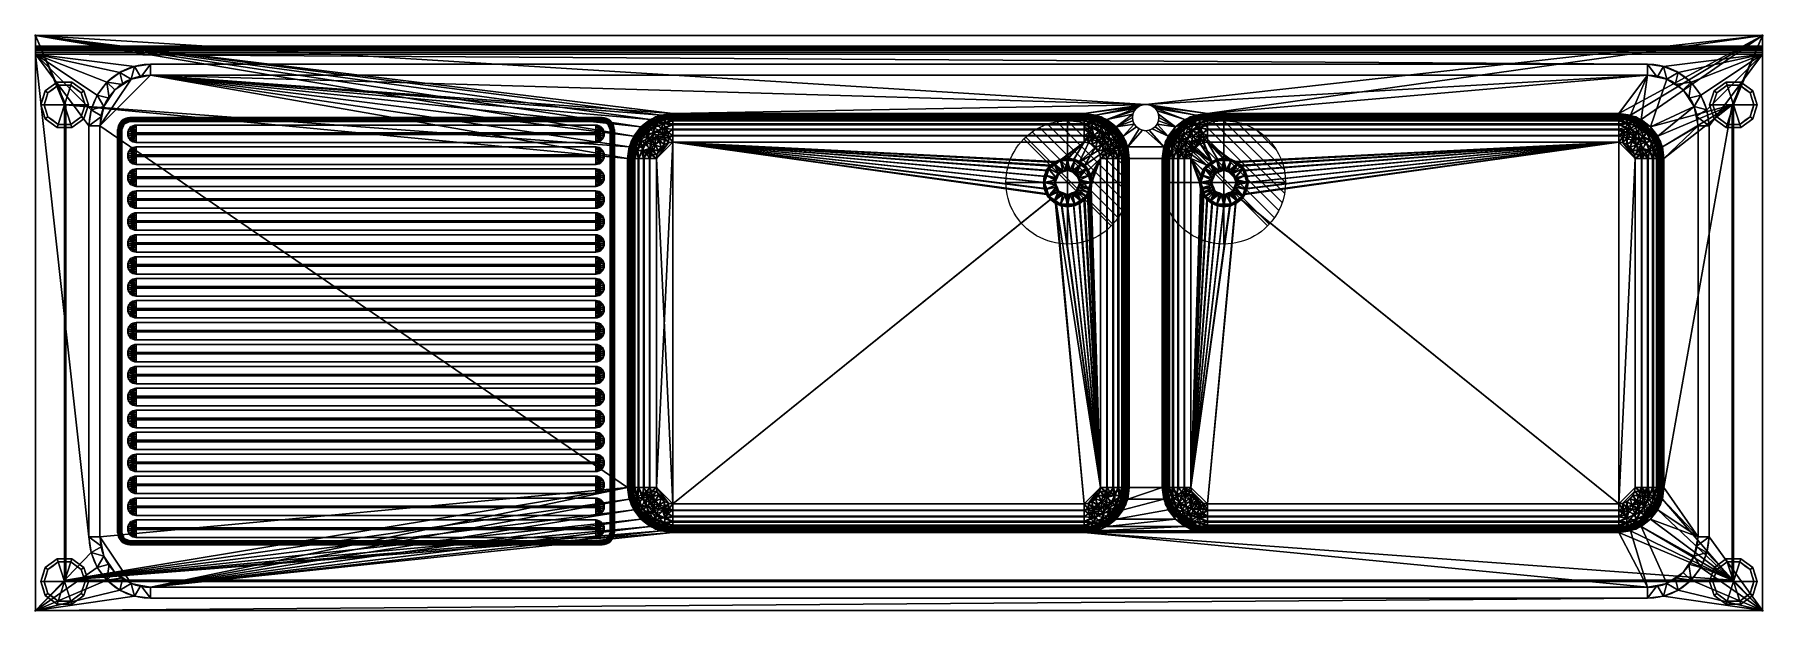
# Model space of a CAD drawing. Header units: millimetres. Extents: x -1 to 2101, y -701 to 1.
import ezdxf

# ---------------------------------------------------------------- set-up
doc = ezdxf.new("R2010")
doc.units = ezdxf.units.MM
doc.header["$PDMODE"] = 34
for name, color, linetype in [('IQ_200_2D', 1, 'Continuous'), ('IQ_200_3D', 1, 'Continuous'), ('IQ_204_2D', 7, 'Continuous'), ('IQ_204_3D', 7, 'Continuous'), ('IQ_CON_DRAIN_INT', 7, 'Continuous'), ('IQ_INS_3D', 3, 'Continuous')]:
    doc.layers.add(name, color=color, linetype=linetype)

# ---------------------------------------------------------------- blocks, each defined once
blk = doc.blocks.new('*X1')
at = {"color": 0}
for p, q in [((313.99, 2209.04), (321.51, 2216.55)), ((314.11, 2207.74), (322.8, 2216.44)), ((314.16, 2210.62), (319.93, 2216.39)), ((314.4, 2206.62), (323.93, 2216.15)), ((314.82, 2205.62), (324.92, 2215.72)), ((315.1, 2212.98), (317.57, 2215.44)), ((315.35, 2204.74), (325.8, 2215.19)), ((315.99, 2203.96), (326.58, 2214.56))]:
    blk.add_line(p, q, dxfattribs=at)
blk = doc.blocks.new('drain')
blk.add_line((-2.121, -2.121), (2.121, 2.121))
at = {"extrusion": (-1, 0, 0)}
blk.add_line((0, 2.121, -2.121), (0, -2.121, 2.121), dxfattribs=at)
at = {"extrusion": (0, -1, 0)}
blk.add_line((-2.121, 0, -2.121), (2.121, 0, 2.121), dxfattribs=at)
for start, end in [(45, 225), (225, 45)]:
    blk.add_arc((0, 0), 3, start, end)
at = {"extrusion": (-1, 0, 0)}
for start, end in [(45, 225), (225, 45)]:
    blk.add_arc((0, 0), 3, start, end, dxfattribs=at)
at = {"extrusion": (0, -1, 0)}
for start, end in [(45, 225), (225, 45)]:
    blk.add_arc((0, 0), 3, start, end, dxfattribs=at)
at = {"xscale": 0.4000000000000909, "yscale": 0.4000000000000909, "zscale": 0.4000000000000909}
blk.add_blockref('*X1', (-128.597, -883.621), dxfattribs=at)
at = {"extrusion": (-1, 0, 0), "xscale": 0.3999999999999773, "yscale": 0.3999999999999773, "zscale": 0.3999999999999773}
blk.add_blockref('*X1', (-128.597, -883.621), dxfattribs=at)
at = {"extrusion": (0, -1, 0), "xscale": 0.4000000000000909, "yscale": 0.4000000000000909, "zscale": 0.4000000000000909}
blk.add_blockref('*X1', (-128.597, -883.621), dxfattribs=at)

msp = doc.modelspace()

# ---------------------------------------------------------------- linework, layer by layer
at = {"layer": 'IQ_200_2D'}
for p, q in [((2100, 0), (0, 0)), ((0, 0), (0, -700)), ((2100, -700), (2100, 0)), ((0, -700), (2100, -700))]:
    msp.add_line(p, q, dxfattribs=at)
at = {"layer": 'IQ_204_2D'}
for p, q in [((2100, -13), (0, -13)), ((1960, -35.1), (140, -35.1)), ((140, -48.4), (1960, -48.4)), ((689, -100), (115, -100)), ((115, -105), (689, -105)), ((1275, -100), (775, -100)), ((1925, -100), (1425, -100)), ((65.1, -110), (65.1, -610)), ((78.4, -610), (78.4, -110)), ((100, -115), (100, -605)), ((105, -605), (105, -115)), ((122.4, -118.8), (681.3, -118.8)), ((681.3, -120.6), (122.4, -120.6)), ((681.4, -109.1), (122.5, -109.1)), ((699, -115), (699, -605)), ((704, -605), (704, -115)), ((2021.6, -110), (2021.6, -610)), ((2034.9, -610), (2034.9, -110)), ((122.4, -145.5), (681.3, -145.5)), ((122.5, -130.3), (681.4, -130.3)), ((681.4, -135.8), (122.5, -135.8)), ((775, -130), (1275, -130)), ((1425, -130), (1925, -130)), ((681.3, -147.3), (122.4, -147.3)), ((122.5, -157), (681.4, -157)), ((681.4, -162.5), (122.5, -162.5)), ((725, -150), (725, -550)), ((755, -550), (755, -150)), ((1295, -150), (1295, -550)), ((1325, -550), (1325, -150)), ((1375, -150), (1375, -550)), ((1405, -550), (1405, -150)), ((1945, -150), (1945, -550)), ((1975, -550), (1975, -150)), ((122.4, -172.2), (681.3, -172.2)), ((681.3, -174), (122.4, -174)), ((122.5, -183.7), (681.4, -183.7)), ((122.4, -198.9), (681.3, -198.9)), ((681.3, -200.7), (122.4, -200.7)), ((681.4, -189.2), (122.5, -189.2)), ((122.4, -225.6), (681.3, -225.6)), ((681.3, -227.4), (122.4, -227.4)), ((122.5, -210.4), (681.4, -210.4)), ((681.4, -215.9), (122.5, -215.9)), ((122.5, -237.1), (681.4, -237.1)), ((681.4, -242.6), (122.5, -242.6)), ((122.4, -252.3), (681.3, -252.3)), ((681.3, -254.1), (122.4, -254.1)), ((122.5, -263.8), (681.4, -263.8)), ((681.4, -269.3), (122.5, -269.3)), ((122.4, -279), (681.3, -279)), ((681.3, -280.8), (122.4, -280.8)), ((122.5, -290.5), (681.4, -290.5)), ((122.4, -305.7), (681.3, -305.7)), ((681.3, -307.5), (122.4, -307.5)), ((681.4, -296), (122.5, -296)), ((122.4, -332.4), (681.3, -332.4)), ((681.3, -334.2), (122.4, -334.2)), ((122.5, -317.2), (681.4, -317.2)), ((681.4, -322.7), (122.5, -322.7)), ((122.5, -343.9), (681.4, -343.9)), ((681.4, -349.4), (122.5, -349.4)), ((122.4, -359.1), (681.3, -359.1)), ((681.3, -360.9), (122.4, -360.9)), ((122.5, -370.6), (681.4, -370.6)), ((681.4, -376.1), (122.5, -376.1)), ((122.4, -385.8), (681.3, -385.8)), ((681.3, -387.6), (122.4, -387.6)), ((122.5, -397.3), (681.4, -397.3)), ((122.4, -412.5), (681.3, -412.5)), ((681.3, -414.3), (122.4, -414.3)), ((681.4, -402.8), (122.5, -402.8)), ((122.4, -439.2), (681.3, -439.2)), ((681.3, -441), (122.4, -441)), ((122.5, -424), (681.4, -424)), ((681.4, -429.5), (122.5, -429.5)), ((122.5, -450.7), (681.4, -450.7)), ((681.4, -456.2), (122.5, -456.2)), ((122.4, -465.9), (681.3, -465.9)), ((681.3, -467.7), (122.4, -467.7)), ((122.5, -477.4), (681.4, -477.4)), ((681.4, -482.9), (122.5, -482.9)), ((122.4, -492.6), (681.3, -492.6)), ((681.3, -494.4), (122.4, -494.4)), ((122.5, -504.1), (681.4, -504.1)), ((122.4, -519.3), (681.3, -519.3)), ((681.3, -521.1), (122.4, -521.1)), ((681.4, -509.6), (122.5, -509.6)), ((122.4, -546), (681.3, -546)), ((122.5, -530.8), (681.4, -530.8)), ((681.4, -536.3), (122.5, -536.3)), ((681.3, -547.8), (122.4, -547.8)), ((122.5, -557.5), (681.4, -557.5)), ((681.4, -563), (122.5, -563)), ((122.4, -572.7), (681.3, -572.7)), ((681.3, -574.5), (122.4, -574.5)), ((122.5, -584.2), (681.4, -584.2)), ((1275, -570), (775, -570)), ((1925, -570), (1425, -570)), ((122.4, -599.4), (681.3, -599.4)), ((681.3, -601.2), (122.4, -601.2)), ((681.4, -589.7), (122.5, -589.7)), ((775, -600), (1275, -600)), ((1425, -600), (1925, -600)), ((689, -615), (115, -615)), ((115, -620), (689, -620)), ((122.5, -610.9), (681.4, -610.9)), ((1960, -671.6), (140, -671.6)), ((140, -684.9), (1960, -684.9))]:
    msp.add_line(p, q, dxfattribs=at)
msp.add_circle((1350, -100), 16, dxfattribs=at)
for centre, radius, start, end in [((140, -110), 74.9, 90, 180), ((1960, -110), 74.9, 360, 90), ((140, -110), 61.6, 90, 180), ((1960, -110), 61.6, 360, 90), ((115, -115), 15, 90, 180), ((115, -115), 10, 90, 180), ((689, -115), 15, 0, 90), ((689, -115), 10, 0, 90), ((775, -150), 50, 90, 180), ((1275, -150), 50, 0, 90), ((1425, -150), 50, 90, 180), ((1925, -150), 50, 0, 90), ((122.5, -119.7), 10.6, 90, 270), ((122.4, -119.7), 0.877, 90, 270), ((681.3, -119.7), 0.877, 270, 90), ((681.4, -119.7), 10.6, 270, 90), ((122.5, -146.4), 10.6, 90, 270), ((122.4, -146.4), 0.877, 90, 270), ((681.3, -146.4), 0.877, 270, 90), ((681.4, -146.4), 10.6, 270, 90), ((775, -150), 20, 90, 180), ((1275, -150), 20, 0, 90), ((1425, -150), 20, 90, 180), ((1925, -150), 20, 0, 90), ((122.5, -173.1), 10.6, 90, 270), ((681.4, -173.1), 10.6, 270, 90), ((1255, -179), 28, 0, 180), ((1445, -179), 28, 0, 180), ((122.4, -173.1), 0.877, 90, 270), ((681.3, -173.1), 0.877, 270, 90), ((1255, -179), 28, 180, 0), ((1445, -179), 28, 180, 0), ((122.5, -199.8), 10.6, 90, 270), ((122.4, -199.8), 0.877, 90, 270), ((681.3, -199.8), 0.877, 270, 90), ((681.4, -199.8), 10.6, 270, 90), ((122.5, -226.5), 10.6, 90, 270), ((122.4, -226.5), 0.877, 90, 270), ((681.3, -226.5), 0.877, 270, 90), ((681.4, -226.5), 10.6, 270, 90), ((122.5, -253.2), 10.6, 90, 270), ((681.4, -253.2), 10.6, 270, 90), ((122.5, -279.9), 10.6, 90, 270), ((122.4, -253.2), 0.877, 90, 270), ((681.3, -253.2), 0.877, 270, 90), ((681.4, -279.9), 10.6, 270, 90), ((122.4, -279.9), 0.877, 90, 270), ((681.3, -279.9), 0.877, 270, 90), ((122.5, -306.6), 10.6, 90, 270), ((122.4, -306.6), 0.877, 90, 270), ((681.3, -306.6), 0.877, 270, 90), ((681.4, -306.6), 10.6, 270, 90), ((122.5, -333.3), 10.6, 90, 270), ((122.4, -333.3), 0.877, 90, 270), ((681.3, -333.3), 0.877, 270, 90), ((681.4, -333.3), 10.6, 270, 90), ((122.5, -360), 10.6, 90, 270), ((681.4, -360), 10.6, 270, 90), ((122.5, -386.7), 10.6, 90, 270), ((122.4, -360), 0.877, 90, 270), ((681.3, -360), 0.877, 270, 90), ((681.4, -386.7), 10.6, 270, 90), ((122.4, -386.7), 0.877, 90, 270), ((681.3, -386.7), 0.877, 270, 90), ((122.5, -413.4), 10.6, 90, 270), ((122.4, -413.4), 0.877, 90, 270), ((681.3, -413.4), 0.877, 270, 90), ((681.4, -413.4), 10.6, 270, 90), ((122.5, -440.1), 10.6, 90, 270), ((122.4, -440.1), 0.877, 90, 270), ((681.3, -440.1), 0.877, 270, 90), ((681.4, -440.1), 10.6, 270, 90), ((122.5, -466.8), 10.6, 90, 270), ((681.4, -466.8), 10.6, 270, 90), ((122.5, -493.5), 10.6, 90, 270), ((122.4, -466.8), 0.877, 90, 270), ((681.3, -466.8), 0.877, 270, 90), ((681.4, -493.5), 10.6, 270, 90), ((122.4, -493.5), 0.877, 90, 270), ((681.3, -493.5), 0.877, 270, 90), ((122.5, -520.2), 10.6, 90, 270), ((122.4, -520.2), 0.877, 90, 270), ((681.3, -520.2), 0.877, 270, 90), ((681.4, -520.2), 10.6, 270, 90), ((122.5, -546.9), 10.6, 90, 270), ((122.4, -546.9), 0.877, 90, 270), ((681.3, -546.9), 0.877, 270, 90), ((681.4, -546.9), 10.6, 270, 90), ((122.5, -573.6), 10.6, 90, 270), ((681.4, -573.6), 10.6, 270, 90), ((775, -550), 50, 180, 270), ((775, -550), 20, 180, 270), ((1275, -550), 20, 270, 0), ((1275, -550), 50, 270, 0), ((1425, -550), 50, 180, 270), ((1425, -550), 20, 180, 270), ((1925, -550), 20, 270, 0), ((1925, -550), 50, 270, 0), ((122.4, -573.6), 0.877, 90, 270), ((681.3, -573.6), 0.877, 270, 90), ((115, -605), 15, 180, 270), ((115, -605), 10, 180, 270), ((122.5, -600.3), 10.6, 90, 270), ((122.4, -600.3), 0.877, 90, 270), ((681.3, -600.3), 0.877, 270, 90), ((681.4, -600.3), 10.6, 270, 90), ((689, -605), 15, 270, 0), ((689, -605), 10, 270, 0), ((140, -610), 74.9, 180, 270), ((140, -610), 61.6, 180, 270), ((1960, -610), 74.9, 270, 0), ((1960, -610), 61.6, 270, 0)]:
    msp.add_arc(centre, radius, start, end, dxfattribs=at)
at = {"layer": 'IQ_INS_3D'}
for p in [(0, 0), (2100, 0), (0, -700), (2100, -700)]:
    msp.add_point(p, dxfattribs=at)

# ---------------------------------------------------------------- block references
at = {"layer": 'IQ_CON_DRAIN_INT', "xscale": -25, "yscale": 25, "zscale": 25}
for p in [(1255, -178.9), (1445, -178.9)]:
    msp.add_blockref('drain', p, dxfattribs=at)

# ---------------------------------------------------------------- meshes
at = {"layer": 'IQ_200_3D', "lineweight": 18}
mesh = msp.add_polyface(dxfattribs=at)
corners = [(0, -13, 1000), (0, -13, 910), (0, -13.3, 907.4), (0, -14.3, 905), (0, -15.9, 902.9), (0, -18, 901.3), (0, -20.4, 900.3), (0, -23, 900), (0, -700, 900), (0, -700, 850), (0, 0, 850), (0, 0, 1000)]
mesh.append_faces([[corners[k] for k in face] for face in [(10, 1, 0, 11)]], dxfattribs={"vtx0": -1})
mesh.append_faces([[corners[k] for k in face] for face in [(4, 10, 5)]], dxfattribs={"vtx0": -1, "vtx1": -1})
mesh.append_faces([[corners[k] for k in face] for face in [(10, 4, 3), (10, 3, 2), (10, 2, 1), (10, 6, 5)]], dxfattribs={"vtx0": -1, "vtx2": -1})
mesh.append_faces([[corners[k] for k in face] for face in [(7, 6, 10)]], dxfattribs={"vtx1": -1, "vtx2": -1})
mesh.append_faces([[corners[k] for k in face] for face in [(10, 9, 8, 7)]], dxfattribs={"vtx3": -1})
mesh = msp.add_polyface(dxfattribs=at)
corners = [(0, 0, 850), (0, -700, 850), (2100, -700, 850), (2100, 0, 850), (1370, -550, 850), (1370, -150, 850), (1371.9, -135.8, 850), (1377.4, -122.5, 850), (1386.1, -111.1, 850), (1397.5, -102.4, 850), (1410.8, -96.9, 850), (1425, -95, 850), (1925, -95, 850), (1939.2, -96.9, 850), (1952.5, -102.4, 850), (1963.9, -111.1, 850), (1972.6, -122.5, 850), (1978.1, -135.8, 850), (1980, -150, 850), (1980, -550, 850), (1978.1, -564.2, 850), (1972.6, -577.5, 850), (1963.9, -588.9, 850), (1952.5, -597.6, 850), (1939.2, -603.1, 850), (1925, -605, 850), (1425, -605, 850), (1410.8, -603.1, 850), (1397.5, -597.6, 850), (1386.1, -588.9, 850), (1377.4, -577.5, 850), (1371.9, -564.2, 850), (1275, -95, 850), (1289.2, -96.9, 850), (1302.5, -102.4, 850), (1313.9, -111.1, 850), (1322.6, -122.5, 850), (1328.1, -135.8, 850), (1330, -150, 850), (1330, -550, 850), (1328.1, -564.2, 850), (1322.6, -577.5, 850), (1313.9, -588.9, 850), (1302.5, -597.6, 850), (1289.2, -603.1, 850), (1275, -605, 850), (775, -605, 850), (760.8, -603.1, 850), (747.5, -597.6, 850), (736.1, -588.9, 850), (727.4, -577.5, 850), (721.9, -564.2, 850), (720, -550, 850), (720, -150, 850), (721.9, -135.8, 850), (727.4, -122.5, 850), (736.1, -111.1, 850), (747.5, -102.4, 850), (760.8, -96.9, 850), (775, -95, 850), (1334, -100, 850), (1334.5, -95.9, 850), (1336.1, -92, 850), (1338.7, -88.7, 850), (1342, -86.1, 850), (1345.9, -84.5, 850), (1350, -84, 850), (1354.1, -84.5, 850), (1358, -86.1, 850), (1361.3, -88.7, 850), (1363.9, -92, 850), (1365.5, -95.9, 850), (1366, -100, 850), (1365.5, -104.1, 850), (1363.9, -108, 850), (1361.3, -111.3, 850), (1358, -113.9, 850), (1354.1, -115.5, 850), (1350, -116, 850), (1345.9, -115.5, 850), (1342, -113.9, 850), (1338.7, -111.3, 850), (1336.1, -108, 850), (1334.5, -104.1, 850), (2064.5, -664.5, 850), (35.5, -664.5, 850), (35.5, -84.5, 850), (37, -84.5, 850), (37, -663, 850), (2063, -663, 850), (2063, -84.5, 850), (2064.5, -84.5, 850)]
mesh.append_faces([[corners[k] for k in face] for face in [(51, 88, 52), (39, 4, 40), (57, 0, 58), (27, 44, 28), (24, 89, 25), (21, 89, 22), (15, 90, 16)]], dxfattribs={"vtx0": -1, "vtx1": -1})
mesh.append_faces([[corners[k] for k in face] for face in [(65, 59, 0, 66)]], dxfattribs={"vtx0": -1, "vtx1": -1, "vtx2": -1})
mesh.append_faces([[corners[k] for k in face] for face in [(3, 90, 15, 14)]], dxfattribs={"vtx0": -1, "vtx1": -1, "vtx3": -1})
mesh.append_faces([[corners[k] for k in face] for face in [(0, 86, 85, 1), (88, 51, 50), (88, 48, 47), (88, 47, 46), (26, 45, 44, 27), (0, 57, 56), (0, 59, 58), (0, 56, 55), (35, 61, 60), (34, 63, 62), (35, 60, 83), (89, 24, 23), (89, 23, 22), (89, 21, 20), (90, 17, 16), (8, 74, 73), (11, 68, 67), (8, 71, 70, 9), (3, 13, 12), (3, 12, 11), (3, 91, 90)]], dxfattribs={"vtx0": -1, "vtx2": -1})
mesh.append_faces([[corners[k] for k in face] for face in [(0, 55, 54, 87), (45, 26, 25, 89), (11, 67, 66, 3)]], dxfattribs={"vtx0": -1, "vtx2": -1, "vtx3": -1})
mesh.append_faces([[corners[k] for k in face] for face in [(49, 48, 88), (50, 49, 88), (54, 53, 87), (87, 86, 0), (32, 59, 65), (80, 79, 37), (82, 81, 36), (78, 77, 6), (18, 17, 90), (76, 75, 7), (73, 72, 8), (14, 13, 3), (19, 18, 90), (72, 71, 8), (0, 3, 66)]], dxfattribs={"vtx1": -1, "vtx2": -1})
mesh.append_faces([[corners[k] for k in face] for face in [(79, 78, 6, 37)]], dxfattribs={"vtx1": -1, "vtx2": -1, "vtx3": -1})
mesh.append_faces([[corners[k] for k in face] for face in [(2, 1, 85, 84), (53, 52, 88, 87), (29, 28, 44, 43), (30, 29, 43, 42), (4, 31, 41, 40), (6, 5, 38, 37), (81, 80, 37, 36), (31, 30, 42, 41), (62, 61, 35, 34), (64, 63, 34, 33), (65, 64, 33, 32), (36, 35, 83, 82), (5, 4, 39, 38), (46, 45, 89, 88), (77, 76, 7, 6), (20, 19, 90, 89), (3, 2, 84, 91), (8, 7, 75, 74), (10, 9, 70, 69), (11, 10, 69, 68)]], dxfattribs={"vtx1": -1, "vtx3": -1})
mesh = msp.add_polyface(dxfattribs=at)
corners = [(0, 0, 850), (2100, 0, 850), (2100, 0, 1000), (0, 0, 1000)]
mesh.append_faces([[corners[k] for k in face] for face in [(3, 2, 1, 0)]])
mesh = msp.add_polyface(dxfattribs=at)
corners = [(0, 0, 1000), (2100, 0, 1000), (2100, -13, 1000), (0, -13, 1000)]
mesh.append_faces([[corners[k] for k in face] for face in [(3, 2, 1, 0)]])
mesh = msp.add_polyface(dxfattribs=at)
corners = [(2100, -13, 1000), (2100, 0, 1000), (2100, 0, 850), (2100, -700, 850), (2100, -700, 900), (2100, -23, 900), (2100, -20.4, 900.3), (2100, -18, 901.3), (2100, -15.9, 902.9), (2100, -14.3, 905), (2100, -13.3, 907.4), (2100, -13, 910)]
mesh.append_faces([[corners[k] for k in face] for face in [(2, 5, 4, 3)]], dxfattribs={"vtx0": -1})
mesh.append_faces([[corners[k] for k in face] for face in [(5, 2, 6), (10, 2, 11)]], dxfattribs={"vtx0": -1, "vtx1": -1})
mesh.append_faces([[corners[k] for k in face] for face in [(2, 10, 9), (2, 9, 8)]], dxfattribs={"vtx0": -1, "vtx2": -1})
mesh.append_faces([[corners[k] for k in face] for face in [(7, 6, 2), (8, 7, 2)]], dxfattribs={"vtx1": -1, "vtx2": -1})
mesh.append_faces([[corners[k] for k in face] for face in [(2, 1, 0, 11)]], dxfattribs={"vtx3": -1})
mesh = msp.add_polyface(dxfattribs=at)
corners = [(0, -13, 1000), (2100, -13, 1000), (2100, -13, 910), (0, -13, 910)]
mesh.append_faces([[corners[k] for k in face] for face in [(3, 2, 1, 0)]])
mesh = msp.add_polyface(dxfattribs=at)
corners = [(0, -23, 900), (0, -20.4, 900.3), (0, -18, 901.3), (0, -15.9, 902.9), (0, -14.3, 905), (0, -13.3, 907.4), (0, -13, 910), (2100, -13, 910), (2100, -13.3, 907.4), (2100, -14.3, 905), (2100, -15.9, 902.9), (2100, -18, 901.3), (2100, -20.4, 900.3), (2100, -23, 900)]
mesh.append_faces([[corners[k] for k in face] for face in [(12, 1, 0, 13)]], dxfattribs={"vtx0": -1})
mesh.append_faces([[corners[k] for k in face] for face in [(8, 5, 4, 9), (3, 10, 9, 4), (11, 2, 1, 12), (2, 11, 10, 3)]], dxfattribs={"vtx0": -1, "vtx2": -1})
mesh.append_faces([[corners[k] for k in face] for face in [(8, 7, 6, 5)]], dxfattribs={"vtx3": -1})
mesh = msp.add_polyface(dxfattribs=at)
corners = [(0, -700, 900), (0, -23, 900), (2100, -23, 900), (2100, -700, 900), (1960, -35.1, 900), (140, -35.1, 900), (120.6, -37.7, 900), (102.6, -45.1, 900), (87, -57, 900), (75.1, -72.6, 900), (67.7, -90.6, 900), (65.1, -110, 900), (65.1, -610, 900), (67.7, -629.4, 900), (75.1, -647.4, 900), (87, -663, 900), (102.6, -674.9, 900), (120.6, -682.3, 900), (140, -684.9, 900), (1960, -684.9, 900), (1979.4, -682.3, 900), (1997.4, -674.9, 900), (2013, -663, 900), (2024.9, -647.4, 900), (2032.3, -629.4, 900), (2034.9, -610, 900), (2034.9, -110, 900), (2032.3, -90.6, 900), (2024.9, -72.6, 900), (2013, -57, 900), (1997.4, -45.1, 900), (1979.4, -37.7, 900)]
mesh.append_faces([[corners[k] for k in face] for face in [(8, 1, 9), (4, 1, 6, 5), (13, 0, 14), (30, 2, 31), (27, 2, 28), (20, 3, 21), (22, 3, 23)]], dxfattribs={"vtx0": -1, "vtx1": -1})
mesh.append_faces([[corners[k] for k in face] for face in [(1, 11, 10), (1, 8, 7), (1, 7, 6), (0, 16, 15), (0, 17, 16), (1, 4, 31, 2), (2, 30, 29), (2, 27, 26), (3, 22, 21), (3, 25, 24)]], dxfattribs={"vtx0": -1, "vtx2": -1})
mesh.append_faces([[corners[k] for k in face] for face in [(10, 9, 1), (12, 11, 1), (15, 14, 0), (29, 28, 2), (24, 23, 3)]], dxfattribs={"vtx1": -1, "vtx2": -1})
mesh.append_faces([[corners[k] for k in face] for face in [(1, 0, 13, 12), (3, 2, 26, 25), (0, 3, 20, 19)]], dxfattribs={"vtx1": -1, "vtx3": -1})
mesh.append_faces([[corners[k] for k in face] for face in [(19, 18, 17, 0)]], dxfattribs={"vtx2": -1, "vtx3": -1})
mesh = msp.add_polyface(dxfattribs=at)
corners = [(140, -48.4, 890), (116.4, -53.1, 890), (96.4, -66.4, 890), (83.1, -86.4, 890), (78.4, -110, 890), (65.1, -110, 900), (67.7, -90.6, 900), (75.1, -72.6, 900), (87, -57, 900), (102.6, -45.1, 900), (120.6, -37.7, 900), (140, -35.1, 900), (80.7, -98.2, 890), (89.8, -76.4, 890), (106.4, -59.8, 890), (128.2, -50.7, 890)]
mesh.append_faces([[corners[k] for k in face] for face in [(12, 5, 4)]], dxfattribs={"vtx0": -1})
mesh.append_faces([[corners[k] for k in face] for face in [(5, 12, 6), (2, 8, 13), (7, 13, 8), (8, 14, 9), (14, 8, 2)]], dxfattribs={"vtx0": -1, "vtx1": -1})
mesh.append_faces([[corners[k] for k in face] for face in [(7, 3, 13), (10, 1, 15), (1, 10, 9)]], dxfattribs={"vtx0": -1, "vtx2": -1})
mesh.append_faces([[corners[k] for k in face] for face in [(0, 11, 15)]], dxfattribs={"vtx1": -1})
mesh.append_faces([[corners[k] for k in face] for face in [(7, 6, 3), (12, 3, 6), (11, 10, 15), (14, 1, 9)]], dxfattribs={"vtx1": -1, "vtx2": -1})
mesh = msp.add_polyface(dxfattribs=at)
corners = [(140, -48.4, 890), (140, -35.1, 900), (1960, -35.1, 900), (1960, -48.4, 890)]
mesh.append_faces([[corners[k] for k in face] for face in [(3, 2, 1, 0)]])
mesh = msp.add_polyface(dxfattribs=at)
corners = [(2021.6, -110, 890), (2016.9, -86.4, 890), (2003.6, -66.4, 890), (1983.6, -53.1, 890), (1960, -48.4, 890), (1960, -35.1, 900), (1979.4, -37.7, 900), (1997.4, -45.1, 900), (2013, -57, 900), (2024.9, -72.6, 900), (2032.3, -90.6, 900), (2034.9, -110, 900), (1971.8, -50.7, 890), (1993.6, -59.8, 890), (2010.2, -76.4, 890), (2019.3, -98.2, 890)]
mesh.append_faces([[corners[k] for k in face] for face in [(12, 5, 4)]], dxfattribs={"vtx0": -1})
mesh.append_faces([[corners[k] for k in face] for face in [(5, 12, 6), (2, 8, 13), (7, 13, 8), (8, 14, 9), (14, 8, 2)]], dxfattribs={"vtx0": -1, "vtx1": -1})
mesh.append_faces([[corners[k] for k in face] for face in [(7, 3, 13), (10, 1, 15), (1, 10, 9)]], dxfattribs={"vtx0": -1, "vtx2": -1})
mesh.append_faces([[corners[k] for k in face] for face in [(0, 11, 15)]], dxfattribs={"vtx1": -1})
mesh.append_faces([[corners[k] for k in face] for face in [(7, 6, 3), (12, 3, 6), (11, 10, 15), (14, 1, 9)]], dxfattribs={"vtx1": -1, "vtx2": -1})
mesh = msp.add_polyface(dxfattribs=at)
corners = [(35.5, -84.5, 850), (6.5, -84.5, 850), (12, -67.5, 850), (26.5, -56.9, 850), (44.5, -56.9, 850), (59, -67.5, 850), (64.5, -84.5, 850)]
mesh.append_faces([[corners[k] for k in face] for face in [(4, 3, 0)]], dxfattribs={"vtx1": -1, "vtx2": -1})
mesh.append_faces([[corners[k] for k in face] for face in [(6, 5, 4, 0)]], dxfattribs={"vtx2": -1})
mesh.append_faces([[corners[k] for k in face] for face in [(3, 2, 1, 0)]], dxfattribs={"vtx3": -1})
mesh = msp.add_polyface(dxfattribs=at)
corners = [(64.5, -84.5, 850), (59, -67.5, 850), (44.5, -56.9, 850), (26.5, -56.9, 850), (12, -67.5, 850), (6.5, -84.5, 850), (6.5, -84.5, 75), (12, -67.5, 75), (26.5, -56.9, 75), (44.5, -56.9, 75), (59, -67.5, 75), (64.5, -84.5, 75), (9.5, -75.3, 850), (9.3, -76, 75), (19.3, -62.2, 850), (19.3, -62.2, 75), (35.5, -56.9, 850), (35.5, -56.9, 75), (51.7, -62.2, 850), (51.7, -62.2, 75), (61.5, -75.3, 850), (61.7, -76, 75)]
mesh.append_faces([[corners[k] for k in face] for face in [(13, 12, 7), (12, 13, 5)]], dxfattribs={"vtx0": -1, "vtx1": -1})
mesh.append_faces([[corners[k] for k in face] for face in [(3, 8, 15, 14), (14, 15, 7, 4), (2, 9, 17, 16), (1, 10, 19, 18), (9, 2, 18, 19), (10, 1, 20), (8, 3, 16, 17), (21, 20, 0)]], dxfattribs={"vtx0": -1, "vtx2": -1})
mesh.append_faces([[corners[k] for k in face] for face in [(6, 5, 13), (11, 21, 0)]], dxfattribs={"vtx1": -1})
mesh.append_faces([[corners[k] for k in face] for face in [(21, 10, 20), (12, 4, 7)]], dxfattribs={"vtx1": -1, "vtx2": -1})
mesh = msp.add_polyface(dxfattribs=at)
corners = [(64.5, -84.5, 75), (59, -67.5, 75), (44.5, -56.9, 75), (26.5, -56.9, 75), (12, -67.5, 75), (6.5, -84.5, 75), (10.5, -84.5, 75), (15.3, -69.8, 75), (27.8, -60.7, 75), (43.2, -60.7, 75), (55.7, -69.8, 75), (60.5, -84.5, 75)]
mesh.append_faces([[corners[k] for k in face] for face in [(10, 1, 0, 11)]], dxfattribs={"vtx0": -1})
mesh.append_faces([[corners[k] for k in face] for face in [(9, 2, 1, 10)]], dxfattribs={"vtx0": -1, "vtx2": -1})
mesh.append_faces([[corners[k] for k in face] for face in [(5, 4, 7, 6)]], dxfattribs={"vtx1": -1})
mesh.append_faces([[corners[k] for k in face] for face in [(3, 2, 9, 8), (4, 3, 8, 7)]], dxfattribs={"vtx1": -1, "vtx3": -1})
mesh = msp.add_polyface(dxfattribs=at)
corners = [(60.5, -84.5, 75), (55.7, -69.8, 75), (43.2, -60.7, 75), (27.8, -60.7, 75), (15.3, -69.8, 75), (10.5, -84.5, 75), (10.5, -84.5, 0), (15.3, -69.8, 0), (27.8, -60.7, 0), (43.2, -60.7, 0), (55.7, -69.8, 0), (60.5, -84.5, 0), (21.5, -65.3, 75), (21.5, -65.3, 0), (12.9, -77.2, 75), (12.9, -77.2, 0), (35.5, -60.7, 75), (35.5, -60.7, 0), (49.5, -65.3, 0), (49.5, -65.3, 75), (57.4, -75, 0), (58.1, -77.2, 75), (59, -79.7, 0)]
mesh.append_faces([[corners[k] for k in face] for face in [(21, 20, 1), (0, 22, 21), (10, 1, 20)]], dxfattribs={"vtx0": -1, "vtx1": -1})
mesh.append_faces([[corners[k] for k in face] for face in [(4, 7, 15, 14)]], dxfattribs={"vtx0": -1, "vtx2": -1})
mesh.append_faces([[corners[k] for k in face] for face in [(22, 20, 21)]], dxfattribs={"vtx1": -1, "vtx2": -1})
mesh.append_faces([[corners[k] for k in face] for face in [(8, 13, 12, 3), (4, 12, 13, 7), (19, 1, 10, 18), (16, 2, 9, 17), (2, 19, 18, 9), (17, 8, 3, 16)]], dxfattribs={"vtx1": -1, "vtx3": -1})
mesh.append_faces([[corners[k] for k in face] for face in [(6, 5, 14, 15), (0, 11, 22)]], dxfattribs={"vtx2": -1})
mesh = msp.add_polyface(dxfattribs=at)
corners = [(60.5, -84.5, 0), (55.7, -69.8, 0), (43.2, -60.7, 0), (27.8, -60.7, 0), (15.3, -69.8, 0), (10.5, -84.5, 0), (35.5, -84.5, 0)]
mesh.append_faces([[corners[k] for k in face] for face in [(3, 6, 5, 4)]], dxfattribs={"vtx0": -1})
mesh.append_faces([[corners[k] for k in face] for face in [(6, 3, 2)]], dxfattribs={"vtx0": -1, "vtx2": -1})
mesh.append_faces([[corners[k] for k in face] for face in [(0, 6, 2, 1)]], dxfattribs={"vtx1": -1})
mesh = msp.add_polyface(dxfattribs=at)
corners = [(140, -48.4, 890), (1960, -48.4, 890), (1983.6, -53.1, 890), (2003.6, -66.4, 890), (2016.9, -86.4, 890), (2021.6, -110, 890), (2021.6, -610, 890), (2016.9, -633.6, 890), (2003.6, -653.6, 890), (1983.6, -666.9, 890), (1960, -671.6, 890), (140, -671.6, 890), (116.4, -666.9, 890), (96.4, -653.6, 890), (83.1, -633.6, 890), (78.4, -610, 890), (78.4, -110, 890), (83.1, -86.4, 890), (96.4, -66.4, 890), (116.4, -53.1, 890), (1370, -150, 890), (1370, -550, 890), (1371.9, -564.2, 890), (1377.4, -577.5, 890), (1386.1, -588.9, 890), (1397.5, -597.6, 890), (1410.8, -603.1, 890), (1425, -605, 890), (1925, -605, 890), (1939.2, -603.1, 890), (1952.5, -597.6, 890), (1963.9, -588.9, 890), (1972.6, -577.5, 890), (1978.1, -564.2, 890), (1980, -550, 890), (1980, -150, 890), (1978.1, -135.8, 890), (1972.6, -122.5, 890), (1963.9, -111.1, 890), (1952.5, -102.4, 890), (1939.2, -96.9, 890), (1925, -95, 890), (1425, -95, 890), (1410.8, -96.9, 890), (1397.5, -102.4, 890), (1386.1, -111.1, 890), (1377.4, -122.5, 890), (1371.9, -135.8, 890), (1330, -150, 890), (1328.1, -135.8, 890), (1322.6, -122.5, 890), (1313.9, -111.1, 890), (1302.5, -102.4, 890), (1289.2, -96.9, 890), (1275, -95, 890), (775, -95, 890), (760.8, -96.9, 890), (747.5, -102.4, 890), (736.1, -111.1, 890), (727.4, -122.5, 890), (721.9, -135.8, 890), (720, -150, 890), (720, -550, 890), (721.9, -564.2, 890), (727.4, -577.5, 890), (736.1, -588.9, 890), (747.5, -597.6, 890), (760.8, -603.1, 890), (775, -605, 890), (1275, -605, 890), (1289.2, -603.1, 890), (1302.5, -597.6, 890), (1313.9, -588.9, 890), (1322.6, -577.5, 890), (1328.1, -564.2, 890), (1330, -550, 890), (1366, -100, 890), (1365.5, -95.9, 890), (1363.9, -92, 890), (1361.3, -88.7, 890), (1358, -86.1, 890), (1354.1, -84.5, 890), (1350, -84, 890), (1345.9, -84.5, 890), (1342, -86.1, 890), (1338.7, -88.7, 890), (1336.1, -92, 890), (1334.5, -95.9, 890), (1334, -100, 890), (1334.5, -104.1, 890), (1336.1, -108, 890), (1338.7, -111.3, 890), (1342, -113.9, 890), (1345.9, -115.5, 890), (1350, -116, 890), (1354.1, -115.5, 890), (1358, -113.9, 890), (1361.3, -111.3, 890), (1363.9, -108, 890), (1365.5, -104.1, 890)]
mesh.append_faces([[corners[k] for k in face] for face in [(12, 15, 14, 13)]], dxfattribs={"vtx0": -1})
mesh.append_faces([[corners[k] for k in face] for face in [(65, 11, 66), (64, 11, 65), (15, 62, 16), (62, 11, 63), (73, 22, 74), (57, 0, 58), (19, 16, 0), (86, 52, 87), (7, 30, 9, 8), (32, 6, 33), (96, 46, 97), (76, 45, 77)]], dxfattribs={"vtx0": -1, "vtx1": -1})
mesh.append_faces([[corners[k] for k in face] for face in [(93, 49, 47, 94)]], dxfattribs={"vtx0": -1, "vtx1": -1, "vtx2": -1})
mesh.append_faces([[corners[k] for k in face] for face in [(69, 10, 28, 27), (42, 1, 82, 81)]], dxfattribs={"vtx0": -1, "vtx1": -1, "vtx3": -1})
mesh.append_faces([[corners[k] for k in face] for face in [(0, 61, 60), (0, 60, 59), (10, 69, 68, 11), (22, 73, 72, 23), (47, 49, 48, 20), (91, 50, 49, 92), (0, 57, 56), (51, 90, 89), (49, 93, 92), (20, 48, 75, 21), (95, 47, 46, 96), (47, 95, 94), (29, 10, 9, 30), (6, 31, 30, 7), (4, 37, 36, 5), (46, 98, 97), (1, 39, 38, 2), (82, 1, 0)]], dxfattribs={"vtx0": -1, "vtx2": -1})
mesh.append_faces([[corners[k] for k in face] for face in [(16, 62, 61, 0)]], dxfattribs={"vtx0": -1, "vtx2": -1, "vtx3": -1})
mesh.append_faces([[corners[k] for k in face] for face in [(64, 63, 11), (67, 66, 11), (68, 67, 11), (59, 58, 0), (56, 55, 0), (89, 88, 51), (29, 28, 10), (24, 23, 72), (32, 31, 6), (34, 33, 6), (36, 35, 5), (76, 99, 45), (79, 78, 44), (38, 37, 4), (41, 40, 1), (42, 41, 1), (40, 39, 1)]], dxfattribs={"vtx1": -1, "vtx2": -1})
mesh.append_faces([[corners[k] for k in face] for face in [(12, 11, 62, 15), (83, 82, 0, 55)]], dxfattribs={"vtx1": -1, "vtx2": -1, "vtx3": -1})
mesh.append_faces([[corners[k] for k in face] for face in [(27, 26, 70, 69), (26, 25, 71, 70), (22, 21, 75, 74), (25, 24, 72, 71), (86, 85, 53, 52), (84, 83, 55, 54), (85, 84, 54, 53), (91, 90, 51, 50), (52, 51, 88, 87), (6, 5, 35, 34), (46, 45, 99, 98), (43, 42, 81, 80), (45, 44, 78, 77), (44, 43, 80, 79)]], dxfattribs={"vtx1": -1, "vtx3": -1})
mesh.append_faces([[corners[k] for k in face] for face in [(4, 3, 2, 38)]], dxfattribs={"vtx2": -1, "vtx3": -1})
mesh.append_faces([[corners[k] for k in face] for face in [(19, 18, 17, 16)]], dxfattribs={"vtx3": -1})
mesh = msp.add_polyface(dxfattribs=at)
corners = [(2064.5, -84.5, 850), (2035.5, -84.5, 850), (2041, -67.5, 850), (2055.5, -56.9, 850), (2073.5, -56.9, 850), (2088, -67.5, 850), (2093.5, -84.5, 850)]
mesh.append_faces([[corners[k] for k in face] for face in [(4, 3, 0)]], dxfattribs={"vtx1": -1, "vtx2": -1})
mesh.append_faces([[corners[k] for k in face] for face in [(6, 5, 4, 0)]], dxfattribs={"vtx2": -1})
mesh.append_faces([[corners[k] for k in face] for face in [(3, 2, 1, 0)]], dxfattribs={"vtx3": -1})
mesh = msp.add_polyface(dxfattribs=at)
corners = [(2093.5, -84.5, 850), (2088, -67.5, 850), (2073.5, -56.9, 850), (2055.5, -56.9, 850), (2041, -67.5, 850), (2035.5, -84.5, 850), (2035.5, -84.5, 75), (2041, -67.5, 75), (2055.5, -56.9, 75), (2073.5, -56.9, 75), (2088, -67.5, 75), (2093.5, -84.5, 75), (2038.5, -75.3, 850), (2038.3, -76, 75), (2048.3, -62.2, 850), (2048.3, -62.2, 75), (2064.5, -56.9, 850), (2064.5, -56.9, 75), (2080.7, -62.2, 850), (2080.7, -62.2, 75), (2090.5, -75.3, 850), (2090.7, -76, 75)]
mesh.append_faces([[corners[k] for k in face] for face in [(13, 12, 7), (12, 13, 5)]], dxfattribs={"vtx0": -1, "vtx1": -1})
mesh.append_faces([[corners[k] for k in face] for face in [(3, 8, 15, 14), (14, 15, 7, 4), (2, 9, 17, 16), (1, 10, 19, 18), (9, 2, 18, 19), (10, 1, 20), (8, 3, 16, 17), (21, 20, 0)]], dxfattribs={"vtx0": -1, "vtx2": -1})
mesh.append_faces([[corners[k] for k in face] for face in [(6, 5, 13), (11, 21, 0)]], dxfattribs={"vtx1": -1})
mesh.append_faces([[corners[k] for k in face] for face in [(21, 10, 20), (12, 4, 7)]], dxfattribs={"vtx1": -1, "vtx2": -1})
mesh = msp.add_polyface(dxfattribs=at)
corners = [(2093.5, -84.5, 75), (2088, -67.5, 75), (2073.5, -56.9, 75), (2055.5, -56.9, 75), (2041, -67.5, 75), (2035.5, -84.5, 75), (2039.5, -84.5, 75), (2044.3, -69.8, 75), (2056.8, -60.7, 75), (2072.2, -60.7, 75), (2084.7, -69.8, 75), (2089.5, -84.5, 75)]
mesh.append_faces([[corners[k] for k in face] for face in [(10, 1, 0, 11)]], dxfattribs={"vtx0": -1})
mesh.append_faces([[corners[k] for k in face] for face in [(9, 2, 1, 10)]], dxfattribs={"vtx0": -1, "vtx2": -1})
mesh.append_faces([[corners[k] for k in face] for face in [(5, 4, 7, 6)]], dxfattribs={"vtx1": -1})
mesh.append_faces([[corners[k] for k in face] for face in [(3, 2, 9, 8), (4, 3, 8, 7)]], dxfattribs={"vtx1": -1, "vtx3": -1})
mesh = msp.add_polyface(dxfattribs=at)
corners = [(2089.5, -84.5, 75), (2084.7, -69.8, 75), (2072.2, -60.7, 75), (2056.8, -60.7, 75), (2044.3, -69.8, 75), (2039.5, -84.5, 75), (2039.5, -84.5, 0), (2044.3, -69.8, 0), (2056.8, -60.7, 0), (2072.2, -60.7, 0), (2084.7, -69.8, 0), (2089.5, -84.5, 0), (2050.5, -65.3, 75), (2050.5, -65.3, 0), (2041.9, -77.2, 75), (2041.9, -77.2, 0), (2064.5, -60.7, 75), (2064.5, -60.7, 0), (2078.5, -65.3, 0), (2078.5, -65.3, 75), (2086.4, -75, 0), (2087.1, -77.2, 75), (2088, -79.7, 0)]
mesh.append_faces([[corners[k] for k in face] for face in [(21, 20, 1), (0, 22, 21), (10, 1, 20)]], dxfattribs={"vtx0": -1, "vtx1": -1})
mesh.append_faces([[corners[k] for k in face] for face in [(4, 7, 15, 14)]], dxfattribs={"vtx0": -1, "vtx2": -1})
mesh.append_faces([[corners[k] for k in face] for face in [(22, 20, 21)]], dxfattribs={"vtx1": -1, "vtx2": -1})
mesh.append_faces([[corners[k] for k in face] for face in [(8, 13, 12, 3), (4, 12, 13, 7), (19, 1, 10, 18), (16, 2, 9, 17), (2, 19, 18, 9), (17, 8, 3, 16)]], dxfattribs={"vtx1": -1, "vtx3": -1})
mesh.append_faces([[corners[k] for k in face] for face in [(6, 5, 14, 15), (0, 11, 22)]], dxfattribs={"vtx2": -1})
mesh = msp.add_polyface(dxfattribs=at)
corners = [(2089.5, -84.5, 0), (2084.7, -69.8, 0), (2072.2, -60.7, 0), (2056.8, -60.7, 0), (2044.3, -69.8, 0), (2039.5, -84.5, 0), (2064.5, -84.5, 0)]
mesh.append_faces([[corners[k] for k in face] for face in [(3, 6, 5, 4)]], dxfattribs={"vtx0": -1})
mesh.append_faces([[corners[k] for k in face] for face in [(6, 3, 2)]], dxfattribs={"vtx0": -1, "vtx2": -1})
mesh.append_faces([[corners[k] for k in face] for face in [(0, 6, 2, 1)]], dxfattribs={"vtx1": -1})
mesh = msp.add_polyface(dxfattribs=at)
corners = [(1366, -100, 890), (1366, -100, 850), (1365.5, -95.9, 850), (1363.9, -92, 850), (1361.3, -88.7, 850), (1358, -86.1, 850), (1354.1, -84.5, 850), (1350, -84, 850), (1345.9, -84.5, 850), (1342, -86.1, 850), (1338.7, -88.7, 850), (1336.1, -92, 850), (1334.5, -95.9, 850), (1334, -100, 850), (1334, -100, 890), (1334.5, -95.9, 890), (1336.1, -92, 890), (1338.7, -88.7, 890), (1342, -86.1, 890), (1345.9, -84.5, 890), (1350, -84, 890), (1354.1, -84.5, 890), (1358, -86.1, 890), (1361.3, -88.7, 890), (1363.9, -92, 890), (1365.5, -95.9, 890)]
mesh.append_faces([[corners[k] for k in face] for face in [(0, 25, 2, 1)]], dxfattribs={"vtx1": -1})
mesh.append_faces([[corners[k] for k in face] for face in [(16, 15, 12, 11), (17, 16, 11, 10), (19, 18, 9, 8), (18, 17, 10, 9), (20, 19, 8, 7), (22, 21, 6, 5), (23, 22, 5, 4), (25, 24, 3, 2), (24, 23, 4, 3), (7, 6, 21, 20)]], dxfattribs={"vtx1": -1, "vtx3": -1})
mesh.append_faces([[corners[k] for k in face] for face in [(15, 14, 13, 12)]], dxfattribs={"vtx3": -1})
mesh = msp.add_polyface(dxfattribs=at)
corners = [(35.5, -84.5, 850), (64.5, -84.5, 850), (59, -101.5, 850), (44.5, -112.1, 850), (26.5, -112.1, 850), (12, -101.5, 850), (6.5, -84.5, 850)]
mesh.append_faces([[corners[k] for k in face] for face in [(3, 0, 4)]], dxfattribs={"vtx0": -1, "vtx1": -1})
mesh.append_faces([[corners[k] for k in face] for face in [(6, 5, 4, 0)]], dxfattribs={"vtx2": -1})
mesh.append_faces([[corners[k] for k in face] for face in [(3, 2, 1, 0)]], dxfattribs={"vtx3": -1})
mesh = msp.add_polyface(dxfattribs=at)
corners = [(6.5, -84.5, 850), (12, -101.5, 850), (26.5, -112.1, 850), (44.5, -112.1, 850), (59, -101.5, 850), (64.5, -84.5, 850), (64.5, -84.5, 75), (59, -101.5, 75), (44.5, -112.1, 75), (26.5, -112.1, 75), (12, -101.5, 75), (6.5, -84.5, 75), (61.5, -93.7, 75), (61.7, -93, 850), (51.7, -106.8, 850), (51.7, -106.8, 75), (35.5, -112.1, 850), (35.5, -112.1, 75), (19.3, -106.8, 850), (19.3, -106.8, 75), (9.5, -93.7, 850), (9.3, -93, 75)]
mesh.append_faces([[corners[k] for k in face] for face in [(12, 4, 7), (20, 10, 1)]], dxfattribs={"vtx0": -1, "vtx1": -1})
mesh.append_faces([[corners[k] for k in face] for face in [(3, 8, 15, 14), (14, 15, 7, 4), (13, 12, 6), (19, 18, 1, 10), (18, 19, 9, 2), (21, 20, 0), (3, 17, 8)]], dxfattribs={"vtx0": -1, "vtx2": -1})
mesh.append_faces([[corners[k] for k in face] for face in [(5, 13, 6)]], dxfattribs={"vtx1": -1})
mesh.append_faces([[corners[k] for k in face] for face in [(13, 4, 12), (21, 10, 20), (16, 2, 9)]], dxfattribs={"vtx1": -1, "vtx2": -1})
mesh.append_faces([[corners[k] for k in face] for face in [(3, 16, 9, 17)]], dxfattribs={"vtx1": -1, "vtx3": -1})
mesh.append_faces([[corners[k] for k in face] for face in [(0, 11, 21)]], dxfattribs={"vtx2": -1})
mesh = msp.add_polyface(dxfattribs=at)
corners = [(6.5, -84.5, 75), (12, -101.5, 75), (26.5, -112.1, 75), (44.5, -112.1, 75), (59, -101.5, 75), (64.5, -84.5, 75), (60.5, -84.5, 75), (55.7, -99.2, 75), (43.2, -108.3, 75), (27.8, -108.3, 75), (15.3, -99.2, 75), (10.5, -84.5, 75)]
mesh.append_faces([[corners[k] for k in face] for face in [(2, 9, 8, 3), (1, 10, 9, 2)]], dxfattribs={"vtx0": -1, "vtx2": -1})
mesh.append_faces([[corners[k] for k in face] for face in [(8, 7, 4, 3)]], dxfattribs={"vtx1": -1, "vtx3": -1})
mesh.append_faces([[corners[k] for k in face] for face in [(0, 11, 10, 1)]], dxfattribs={"vtx2": -1})
mesh.append_faces([[corners[k] for k in face] for face in [(7, 6, 5, 4)]], dxfattribs={"vtx3": -1})
mesh = msp.add_polyface(dxfattribs=at)
corners = [(10.5, -84.5, 75), (15.3, -99.2, 75), (27.8, -108.3, 75), (43.2, -108.3, 75), (55.7, -99.2, 75), (60.5, -84.5, 75), (60.5, -84.5, 0), (55.7, -99.2, 0), (43.2, -108.3, 0), (27.8, -108.3, 0), (15.3, -99.2, 0), (10.5, -84.5, 0), (57.4, -94, 75), (58.1, -91.8, 0), (49.5, -103.7, 0), (49.5, -103.7, 75), (35.5, -108.3, 75), (35.5, -108.3, 0), (21.5, -103.7, 0), (21.5, -103.7, 75), (13.6, -94, 0), (12.9, -91.8, 75), (59, -89.3, 75), (12, -89.3, 0)]
mesh.append_faces([[corners[k] for k in face] for face in [(13, 12, 7), (0, 23, 21), (21, 20, 1), (10, 1, 20)]], dxfattribs={"vtx0": -1, "vtx1": -1})
mesh.append_faces([[corners[k] for k in face] for face in [(22, 13, 6)]], dxfattribs={"vtx0": -1, "vtx2": -1})
mesh.append_faces([[corners[k] for k in face] for face in [(22, 12, 13), (12, 4, 7), (23, 20, 21)]], dxfattribs={"vtx1": -1, "vtx2": -1})
mesh.append_faces([[corners[k] for k in face] for face in [(14, 7, 4, 15), (8, 14, 15, 3), (16, 2, 9, 17), (18, 9, 2, 19), (19, 1, 10, 18), (17, 8, 3, 16)]], dxfattribs={"vtx1": -1, "vtx3": -1})
mesh.append_faces([[corners[k] for k in face] for face in [(6, 5, 22), (0, 11, 23)]], dxfattribs={"vtx2": -1})
mesh = msp.add_polyface(dxfattribs=at)
corners = [(10.5, -84.5, 0), (15.3, -99.2, 0), (27.8, -108.3, 0), (43.2, -108.3, 0), (55.7, -99.2, 0), (60.5, -84.5, 0), (35.5, -84.5, 0)]
mesh.append_faces([[corners[k] for k in face] for face in [(3, 6, 5, 4)]], dxfattribs={"vtx0": -1})
mesh.append_faces([[corners[k] for k in face] for face in [(2, 6, 3)]], dxfattribs={"vtx0": -1, "vtx1": -1})
mesh.append_faces([[corners[k] for k in face] for face in [(0, 6, 2, 1)]], dxfattribs={"vtx1": -1})
mesh = msp.add_polyface(dxfattribs=at)
corners = [(2064.5, -664.5, 600), (2064.5, -84.5, 600), (2063, -84.5, 600), (2063, -663, 600), (37, -663, 600), (37, -84.5, 600), (35.5, -84.5, 600), (35.5, -664.5, 600)]
mesh.append_faces([[corners[k] for k in face] for face in [(5, 4, 7, 6)]], dxfattribs={"vtx1": -1})
mesh.append_faces([[corners[k] for k in face] for face in [(0, 7, 4, 3)]], dxfattribs={"vtx1": -1, "vtx3": -1})
mesh.append_faces([[corners[k] for k in face] for face in [(2, 1, 0, 3)]], dxfattribs={"vtx2": -1})
mesh = msp.add_polyface(dxfattribs=at)
corners = [(35.5, -84.5, 600), (35.5, -84.5, 850), (35.5, -664.5, 850), (35.5, -664.5, 600)]
mesh.append_faces([[corners[k] for k in face] for face in [(3, 2, 1, 0)]])
mesh = msp.add_polyface(dxfattribs=at)
corners = [(37, -84.5, 600), (37, -84.5, 850), (35.5, -84.5, 850), (35.5, -84.5, 600)]
mesh.append_faces([[corners[k] for k in face] for face in [(3, 2, 1, 0)]])
mesh = msp.add_polyface(dxfattribs=at)
corners = [(37, -663, 600), (37, -663, 850), (37, -84.5, 850), (37, -84.5, 600)]
mesh.append_faces([[corners[k] for k in face] for face in [(3, 2, 1, 0)]])
mesh = msp.add_polyface(dxfattribs=at)
corners = [(775, -95, 890), (775, -95, 850), (760.8, -96.9, 850), (747.5, -102.4, 850), (736.1, -111.1, 850), (727.4, -122.5, 850), (721.9, -135.8, 850), (720, -150, 850), (720, -150, 890), (721.9, -135.8, 890), (727.4, -122.5, 890), (736.1, -111.1, 890), (747.5, -102.4, 890), (760.8, -96.9, 890)]
mesh.append_faces([[corners[k] for k in face] for face in [(9, 6, 5, 10), (4, 11, 10, 5), (11, 4, 3, 12)]], dxfattribs={"vtx0": -1, "vtx2": -1})
mesh.append_faces([[corners[k] for k in face] for face in [(3, 2, 13, 12)]], dxfattribs={"vtx1": -1, "vtx3": -1})
mesh.append_faces([[corners[k] for k in face] for face in [(8, 7, 6, 9), (1, 0, 13, 2)]], dxfattribs={"vtx2": -1})
mesh = msp.add_polyface(dxfattribs=at)
corners = [(775, -100, 885), (755.9, -103.8, 885), (739.6, -114.6, 885), (728.8, -130.9, 885), (725, -150, 885), (724.8, -150, 886.3), (724.3, -150, 887.5), (723.5, -150, 888.5), (722.5, -150, 889.3), (721.3, -150, 889.8), (720, -150, 890), (724.2, -129, 890), (736.1, -111.1, 890), (754, -99.2, 890), (775, -95, 890), (775, -96.3, 889.8), (775, -97.5, 889.3), (775, -98.5, 888.5), (775, -99.3, 887.5), (775, -99.8, 886.3), (759.9, -101.2, 888), (726.2, -134.9, 888), (766.6, -96.7, 890), (721.7, -141.6, 890), (767.4, -101.5, 885), (726.5, -142.4, 885), (746.9, -107.9, 887.4), (734.1, -119.1, 888.3), (760.7, -99, 889.6), (748.2, -104.7, 889.4), (724, -135.7, 889.6), (728.7, -124.6, 889.5), (734.6, -115.7, 889.6), (730.1, -120, 890), (747.8, -109.2, 885), (734.2, -122.8, 885), (745, -105.1, 890)]
mesh.append_faces([[corners[k] for k in face] for face in [(22, 15, 14)]], dxfattribs={"vtx0": -1})
mesh.append_faces([[corners[k] for k in face] for face in [(24, 20, 1), (35, 27, 3)]], dxfattribs={"vtx0": -1, "vtx1": -1})
mesh.append_faces([[corners[k] for k in face] for face in [(25, 21, 6), (1, 20, 26), (15, 22, 28), (26, 20, 29), (27, 32, 31), (13, 29, 28), (18, 20, 24), (20, 28, 29), (27, 31, 21), (20, 17, 28), (7, 21, 30), (31, 30, 21), (27, 2, 26), (26, 29, 32), (30, 23, 9), (11, 30, 31), (27, 21, 3), (27, 26, 32), (33, 31, 32), (32, 29, 12)]], dxfattribs={"vtx0": -1, "vtx1": -1, "vtx2": -1})
mesh.append_faces([[corners[k] for k in face] for face in [(28, 22, 13), (24, 19, 18), (20, 18, 17), (21, 7, 6), (21, 25, 3), (30, 8, 7), (30, 9, 8), (30, 11, 23), (32, 12, 33), (29, 13, 36)]], dxfattribs={"vtx0": -1, "vtx2": -1})
mesh.append_faces([[corners[k] for k in face] for face in [(17, 16, 28), (16, 15, 28), (6, 5, 25), (36, 12, 29), (33, 11, 31), (35, 2, 27)]], dxfattribs={"vtx1": -1, "vtx2": -1})
mesh.append_faces([[corners[k] for k in face] for face in [(5, 4, 25), (23, 10, 9), (24, 0, 19)]], dxfattribs={"vtx2": -1})
mesh.append_faces([[corners[k] for k in face] for face in [(2, 34, 1, 26)]], dxfattribs={"vtx2": -1, "vtx3": -1})
mesh = msp.add_polyface(dxfattribs=at)
corners = [(775, -95, 890), (754, -99.2, 890), (736.1, -111.1, 890), (724.2, -129, 890), (720, -150, 890), (720, -150, 888.5), (724.2, -129, 888.5), (736.1, -111.1, 888.5), (754, -99.2, 888.5), (775, -95, 888.5), (767.1, -96.6, 888.5), (764.5, -97.1, 890), (745, -105.1, 888.5), (745, -105.1, 890), (730.1, -120, 890), (730.1, -120, 888.5), (722.1, -139.5, 888.5), (722.1, -139.5, 890)]
mesh.append_faces([[corners[k] for k in face] for face in [(11, 10, 8)]], dxfattribs={"vtx0": -1, "vtx2": -1})
mesh.append_faces([[corners[k] for k in face] for face in [(9, 10, 0), (4, 17, 16, 5)]], dxfattribs={"vtx1": -1})
mesh.append_faces([[corners[k] for k in face] for face in [(1, 11, 8), (11, 0, 10)]], dxfattribs={"vtx1": -1, "vtx2": -1})
mesh.append_faces([[corners[k] for k in face] for face in [(12, 7, 2, 13), (8, 12, 13, 1), (14, 2, 7, 15), (6, 16, 17, 3), (15, 6, 3, 14)]], dxfattribs={"vtx1": -1, "vtx3": -1})
mesh = msp.add_polyface(dxfattribs=at)
corners = [(723.5, -150, 885), (727.4, -130.3, 885), (738.6, -113.6, 885), (755.3, -102.4, 885), (775, -98.5, 885), (775, -98.4, 885.9), (775, -98, 886.7), (775, -97.5, 887.5), (775, -96.8, 888), (775, -95.9, 888.4), (775, -95, 888.5), (754, -99.2, 888.5), (736.1, -111.1, 888.5), (724.2, -129, 888.5), (720, -150, 888.5), (720.9, -150, 888.4), (721.7, -150, 888), (722.5, -150, 887.5), (723, -150, 886.7), (723.4, -150, 885.9), (759.4, -99.5, 887.8), (724.5, -134.4, 887.8), (762, -101.1, 885), (726.1, -137, 885), (761.2, -97.8, 888.5), (722.8, -136.2, 888.5), (758.4, -100.9, 886.5), (742.7, -108.6, 887.5), (725.9, -133.4, 886.5), (731.7, -120.4, 887.4), (751.2, -103.3, 887.3), (745, -105.1, 888.5), (747.2, -104.2, 888.2), (739.2, -110.1, 888.2), (730.1, -120, 888.5), (727.7, -124.7, 888.2), (733, -121.9, 885), (746.9, -108, 885)]
mesh.append_faces([[corners[k] for k in face] for face in [(22, 5, 4), (25, 15, 14)]], dxfattribs={"vtx0": -1})
mesh.append_faces([[corners[k] for k in face] for face in [(2, 27, 37), (16, 21, 17), (23, 28, 1), (34, 35, 13), (1, 28, 36), (37, 26, 3)]], dxfattribs={"vtx0": -1, "vtx1": -1})
mesh.append_faces([[corners[k] for k in face] for face in [(32, 27, 33), (21, 28, 18), (24, 9, 20), (37, 30, 26), (6, 26, 20), (32, 33, 31), (20, 30, 32), (30, 37, 27), (27, 32, 30), (15, 25, 21), (29, 36, 28), (5, 22, 26), (28, 21, 29), (11, 20, 32), (30, 20, 26), (28, 23, 19), (35, 33, 29), (29, 27, 2), (33, 27, 29), (33, 35, 34), (35, 21, 13), (35, 29, 21)]], dxfattribs={"vtx0": -1, "vtx1": -1, "vtx2": -1})
mesh.append_faces([[corners[k] for k in face] for face in [(20, 9, 8), (20, 8, 7), (26, 22, 3), (28, 19, 18), (21, 25, 13), (29, 2, 36)]], dxfattribs={"vtx0": -1, "vtx2": -1})
mesh.append_faces([[corners[k] for k in face] for face in [(11, 24, 20), (16, 15, 21), (6, 5, 26), (31, 11, 32), (7, 6, 20), (18, 17, 21), (34, 12, 33), (12, 31, 33)]], dxfattribs={"vtx1": -1, "vtx2": -1})
mesh.append_faces([[corners[k] for k in face] for face in [(23, 0, 19), (24, 10, 9)]], dxfattribs={"vtx2": -1})
mesh = msp.add_polyface(dxfattribs=at)
corners = [(723.5, -150, 740), (727.4, -130.3, 740), (738.6, -113.6, 740), (755.3, -102.4, 740), (775, -98.5, 740), (775, -98.5, 885), (755.3, -102.4, 885), (738.6, -113.6, 885), (727.4, -130.3, 885), (723.5, -150, 885), (765.1, -100.5, 740), (765.1, -100.5, 885), (746.9, -108, 740), (746.9, -108, 885), (725, -142.4, 740), (725.5, -140.1, 885), (733, -121.9, 885), (733, -121.9, 740)]
mesh.append_faces([[corners[k] for k in face] for face in [(14, 15, 1)]], dxfattribs={"vtx0": -1, "vtx1": -1})
mesh.append_faces([[corners[k] for k in face] for face in [(13, 12, 2, 7), (3, 6, 11, 10), (12, 13, 6, 3), (17, 16, 7, 2), (16, 17, 1, 8)]], dxfattribs={"vtx0": -1, "vtx2": -1})
mesh.append_faces([[corners[k] for k in face] for face in [(9, 15, 14), (15, 8, 1)]], dxfattribs={"vtx1": -1, "vtx2": -1})
mesh.append_faces([[corners[k] for k in face] for face in [(14, 0, 9)]], dxfattribs={"vtx2": -1})
mesh.append_faces([[corners[k] for k in face] for face in [(11, 5, 4, 10)]], dxfattribs={"vtx3": -1})
mesh = msp.add_polyface(dxfattribs=at)
corners = [(775, -98.5, 740), (755.3, -102.4, 740), (738.6, -113.6, 740), (727.4, -130.3, 740), (723.5, -150, 740), (724.6, -150, 731.8), (727.7, -150, 724.2), (732.7, -150, 717.7), (739.2, -150, 712.7), (746.8, -150, 709.6), (755, -150, 708.5), (755.7, -144.8, 708.5), (757.7, -140, 708.5), (760.9, -135.9, 708.5), (765, -132.7, 708.5), (769.8, -130.7, 708.5), (775, -130, 708.5), (775, -121.8, 709.6), (775, -114.2, 712.7), (775, -107.7, 717.7), (775, -102.7, 724.2), (775, -99.6, 731.8), (747.6, -114.3, 720.8), (740.4, -131.7, 715), (754.5, -123.3, 711.6), (729.2, -132.2, 727.9), (757.4, -104.2, 727.9), (761.7, -113.2, 715), (747.3, -138.5, 710.1), (764, -123.4, 709.7), (731.5, -138.7, 720.8), (764, -106.4, 720.8), (753.2, -133.3, 709.4), (736.2, -126.3, 721.5), (737, -117.8, 729.9), (736.8, -141.2, 715), (758.9, -129, 709.2), (764.2, -100.7, 740), (759.7, -101.4, 734), (746.8, -107.7, 733.5), (766.2, -101.1, 729.5), (725.7, -139.2, 740), (726.4, -134.7, 734), (733, -121.9, 740), (730.9, -125.2, 732.7), (726.2, -141.2, 729.3), (768.9, -118.5, 710.9), (770.1, -124.5, 709.1), (743.7, -122.6, 717.1), (747.5, -127.5, 712.6), (751.6, -117.7, 715.6), (743.5, -144.2, 710.9), (749.5, -145.1, 709.1), (762.9, -118, 711.9), (754.9, -108.4, 722.5), (747, -110.3, 726.8), (740.2, -118.3, 723.9), (746.9, -108, 740)]
mesh.append_faces([[corners[k] for k in face] for face in [(14, 29, 15), (11, 28, 12), (3, 42, 41), (43, 44, 3), (15, 47, 16), (9, 52, 10), (57, 39, 2)]], dxfattribs={"vtx0": -1, "vtx1": -1})
mesh.append_faces([[corners[k] for k in face] for face in [(48, 56, 22), (26, 39, 38), (38, 37, 21), (27, 54, 31), (21, 40, 38), (23, 30, 33), (28, 35, 23), (53, 46, 29), (36, 24, 29), (38, 39, 1), (28, 32, 12), (27, 31, 19), (49, 50, 24), (42, 25, 45), (42, 45, 5), (33, 30, 25), (30, 45, 25), (7, 30, 35), (49, 32, 28), (17, 47, 46), (22, 50, 48), (53, 29, 24), (52, 51, 28), (34, 33, 25), (42, 44, 25), (26, 31, 54), (41, 42, 5), (13, 32, 36), (20, 31, 40), (23, 33, 48), (3, 44, 42), (34, 56, 33), (55, 54, 22), (51, 8, 35), (23, 35, 30), (14, 36, 29), (24, 36, 32), (40, 26, 38), (39, 34, 2), (55, 56, 34), (26, 40, 31), (34, 25, 44), (44, 43, 34), (6, 45, 30), (18, 46, 27), (15, 29, 47), (46, 47, 29), (23, 48, 49), (50, 49, 48), (23, 49, 28), (49, 24, 32), (24, 50, 53), (27, 50, 54), (9, 51, 52), (28, 51, 35), (11, 52, 28), (53, 27, 46), (50, 27, 53), (39, 26, 55), (50, 22, 54), (54, 55, 26), (39, 55, 34), (33, 56, 48), (22, 56, 55)]], dxfattribs={"vtx0": -1, "vtx1": -1, "vtx2": -1})
mesh.append_faces([[corners[k] for k in face] for face in [(38, 1, 37), (32, 13, 12), (47, 17, 16), (31, 20, 19), (35, 8, 7), (52, 11, 10), (40, 21, 20), (45, 6, 5)]], dxfattribs={"vtx0": -1, "vtx2": -1})
mesh.append_faces([[corners[k] for k in face] for face in [(9, 8, 51), (18, 17, 46), (19, 18, 27), (14, 13, 36), (7, 6, 30), (57, 1, 39), (43, 2, 34)]], dxfattribs={"vtx1": -1, "vtx2": -1})
mesh.append_faces([[corners[k] for k in face] for face in [(37, 0, 21), (5, 4, 41)]], dxfattribs={"vtx2": -1})
mesh = msp.add_polyface(dxfattribs=at)
corners = [(725, -150, 885), (728.8, -130.9, 885), (739.6, -114.6, 885), (755.9, -103.8, 885), (775, -100, 885), (775, -100, 740), (755.9, -103.8, 740), (739.6, -114.6, 740), (728.8, -130.9, 740), (725, -150, 740), (765.4, -101.9, 740), (765.4, -101.9, 885), (747.8, -109.2, 740), (747.8, -109.2, 885), (726.4, -142.8, 740), (726.9, -140.4, 885), (734.2, -122.8, 885), (734.2, -122.8, 740)]
mesh.append_faces([[corners[k] for k in face] for face in [(11, 10, 5, 4)]], dxfattribs={"vtx0": -1})
mesh.append_faces([[corners[k] for k in face] for face in [(8, 15, 14)]], dxfattribs={"vtx0": -1, "vtx1": -1})
mesh.append_faces([[corners[k] for k in face] for face in [(14, 15, 0), (8, 1, 15)]], dxfattribs={"vtx0": -1, "vtx2": -1})
mesh.append_faces([[corners[k] for k in face] for face in [(13, 2, 7, 12), (6, 10, 11, 3), (12, 6, 3, 13), (17, 7, 2, 16), (16, 1, 8, 17)]], dxfattribs={"vtx1": -1, "vtx3": -1})
mesh.append_faces([[corners[k] for k in face] for face in [(0, 9, 14)]], dxfattribs={"vtx2": -1})
mesh = msp.add_polyface(dxfattribs=at)
corners = [(725, -150, 740), (728.8, -130.9, 740), (739.6, -114.6, 740), (755.9, -103.8, 740), (775, -100, 740), (775, -101, 732.2), (775, -104, 725), (775, -108.8, 718.8), (775, -115, 714), (775, -122.2, 711), (775, -130, 710), (769.8, -130.7, 710), (765, -132.7, 710), (760.9, -135.9, 710), (757.7, -140, 710), (755.7, -144.8, 710), (755, -150, 710), (747.2, -150, 711), (740, -150, 714), (733.8, -150, 718.8), (729, -150, 725), (726, -150, 732.2), (751.7, -119.6, 716.2), (736.3, -129.5, 721.7), (745.9, -138, 712.3), (757.7, -105.5, 728.5), (763.7, -120.6, 712.3), (729.4, -136.1, 728.5), (757.8, -127.6, 711.2), (738, -140.1, 716.2), (736.6, -120.7, 730.2), (764, -107.6, 721.7), (751.7, -112.4, 722.3), (753.7, -133.6, 710.8), (766.3, -112.7, 716.2), (732.3, -140.2, 721.7), (742.8, -130.3, 715.8), (750.4, -127.2, 713.2), (746.1, -111.7, 729.1), (742.2, -118.9, 723.7), (764.6, -102.1, 740), (760.2, -102.8, 734.3), (747.8, -109.2, 740), (743.6, -111.7, 734.8), (751.5, -106.8, 733), (766.4, -102.5, 729.8), (727.1, -139.6, 740), (727.8, -135.2, 734.4), (731.4, -128.3, 731.3), (734.5, -126.6, 726.4), (751.7, -140.4, 710.5), (747.2, -144.1, 711.2), (742.2, -142.6, 713.3), (765.3, -126.7, 710.5), (769.3, -122.8, 711), (769, -117.3, 713.1), (757.1, -121.6, 713.2), (758.8, -115.6, 716), (748.5, -132.8, 712.3), (746.6, -124.5, 716.1), (734.2, -122.8, 740)]
mesh.append_faces([[corners[k] for k in face] for face in [(11, 53, 12), (16, 51, 17), (19, 35, 20), (46, 47, 1), (3, 41, 40), (60, 30, 2), (8, 55, 9)]], dxfattribs={"vtx0": -1, "vtx1": -1})
mesh.append_faces([[corners[k] for k in face] for face in [(36, 29, 24), (44, 38, 25), (31, 32, 57), (28, 53, 26), (41, 45, 5), (31, 25, 32), (28, 26, 56), (41, 25, 45), (54, 9, 55), (31, 45, 25), (40, 41, 5), (47, 46, 21), (7, 31, 34), (32, 25, 38), (51, 50, 24), (11, 54, 53), (33, 13, 28), (24, 29, 52), (47, 27, 48), (44, 43, 38), (52, 51, 24), (48, 27, 49), (28, 37, 33), (19, 29, 35), (39, 38, 30), (23, 29, 36), (23, 27, 35), (60, 48, 30), (31, 57, 34), (22, 59, 37), (14, 33, 50), (58, 37, 36), (8, 34, 55), (57, 56, 26), (20, 35, 27), (23, 35, 29), (39, 23, 59), (37, 56, 22), (33, 37, 58), (36, 37, 59), (32, 38, 39), (32, 39, 22), (23, 39, 49), (3, 44, 41), (38, 43, 30), (43, 44, 42), (41, 44, 25), (6, 45, 31), (1, 47, 48), (27, 47, 21), (30, 48, 49), (30, 49, 39), (23, 49, 27), (58, 24, 50), (50, 51, 15), (51, 52, 17), (52, 29, 18), (12, 53, 28), (26, 53, 54), (26, 54, 55), (26, 55, 34), (28, 56, 37), (22, 56, 57), (22, 57, 32), (34, 57, 26), (33, 58, 50), (24, 58, 36), (36, 59, 23), (59, 22, 39), (30, 43, 2)]], dxfattribs={"vtx0": -1, "vtx1": -1, "vtx2": -1})
mesh.append_faces([[corners[k] for k in face] for face in [(54, 11, 10), (33, 14, 13), (34, 8, 7), (44, 3, 42), (45, 6, 5), (51, 16, 15)]], dxfattribs={"vtx0": -1, "vtx2": -1})
mesh.append_faces([[corners[k] for k in face] for face in [(19, 18, 29), (13, 12, 28), (21, 20, 27), (7, 6, 31), (15, 14, 50), (42, 2, 43), (18, 17, 52), (10, 9, 54), (60, 1, 48)]], dxfattribs={"vtx1": -1, "vtx2": -1})
mesh.append_faces([[corners[k] for k in face] for face in [(5, 4, 40), (46, 0, 21)]], dxfattribs={"vtx2": -1})
mesh = msp.add_polyface(dxfattribs=at)
corners = [(1275, -95, 850), (775, -95, 850), (775, -95, 890), (1275, -95, 890)]
mesh.append_faces([[corners[k] for k in face] for face in [(3, 2, 1, 0)]])
mesh = msp.add_polyface(dxfattribs=at)
corners = [(1275, -100, 885), (775, -100, 885), (775, -99.8, 886.3), (775, -99.3, 887.5), (775, -98.5, 888.5), (775, -97.5, 889.3), (775, -96.3, 889.8), (775, -95, 890), (1275, -95, 890), (1275, -96.3, 889.8), (1275, -97.5, 889.3), (1275, -98.5, 888.5), (1275, -99.3, 887.5), (1275, -99.8, 886.3)]
mesh.append_faces([[corners[k] for k in face] for face in [(13, 2, 1, 0)]], dxfattribs={"vtx0": -1})
mesh.append_faces([[corners[k] for k in face] for face in [(12, 3, 2, 13)]], dxfattribs={"vtx0": -1, "vtx2": -1})
mesh.append_faces([[corners[k] for k in face] for face in [(4, 3, 12, 11), (10, 9, 6, 5), (5, 4, 11, 10)]], dxfattribs={"vtx1": -1, "vtx3": -1})
mesh.append_faces([[corners[k] for k in face] for face in [(9, 8, 7, 6)]], dxfattribs={"vtx3": -1})
mesh = msp.add_polyface(dxfattribs=at)
corners = [(775, -95, 888.5), (1275, -95, 888.5), (1275, -95, 890), (775, -95, 890)]
mesh.append_faces([[corners[k] for k in face] for face in [(3, 2, 1, 0)]])
mesh = msp.add_polyface(dxfattribs=at)
corners = [(775, -98.5, 885), (1275, -98.5, 885), (1275, -98.4, 885.9), (1275, -98, 886.7), (1275, -97.5, 887.5), (1275, -96.8, 888), (1275, -95.9, 888.4), (1275, -95, 888.5), (775, -95, 888.5), (775, -95.9, 888.4), (775, -96.8, 888), (775, -97.5, 887.5), (775, -98, 886.7), (775, -98.4, 885.9)]
mesh.append_faces([[corners[k] for k in face] for face in [(0, 13, 2, 1)]], dxfattribs={"vtx1": -1})
mesh.append_faces([[corners[k] for k in face] for face in [(10, 9, 6, 5), (11, 10, 5, 4), (13, 12, 3, 2), (4, 3, 12, 11)]], dxfattribs={"vtx1": -1, "vtx3": -1})
mesh.append_faces([[corners[k] for k in face] for face in [(9, 8, 7, 6)]], dxfattribs={"vtx3": -1})
mesh = msp.add_polyface(dxfattribs=at)
corners = [(775, -98.5, 740), (1275, -98.5, 740), (1275, -98.5, 885), (775, -98.5, 885)]
mesh.append_faces([[corners[k] for k in face] for face in [(3, 2, 1, 0)]])
mesh = msp.add_polyface(dxfattribs=at)
corners = [(775, -98.5, 740), (775, -99.6, 731.8), (775, -102.7, 724.2), (775, -107.7, 717.7), (775, -114.2, 712.7), (775, -121.8, 709.6), (775, -130, 708.5), (1275, -130, 708.5), (1275, -121.8, 709.6), (1275, -114.2, 712.7), (1275, -107.7, 717.7), (1275, -102.7, 724.2), (1275, -99.6, 731.8), (1275, -98.5, 740)]
mesh.append_faces([[corners[k] for k in face] for face in [(13, 12, 1, 0)]], dxfattribs={"vtx1": -1})
mesh.append_faces([[corners[k] for k in face] for face in [(12, 11, 2, 1), (3, 2, 11, 10), (9, 8, 5, 4), (4, 3, 10, 9)]], dxfattribs={"vtx1": -1, "vtx3": -1})
mesh.append_faces([[corners[k] for k in face] for face in [(8, 7, 6, 5)]], dxfattribs={"vtx3": -1})
mesh = msp.add_polyface(dxfattribs=at)
corners = [(775, -100, 885), (1275, -100, 885), (1275, -100, 740), (775, -100, 740)]
mesh.append_faces([[corners[k] for k in face] for face in [(3, 2, 1, 0)]])
mesh = msp.add_polyface(dxfattribs=at)
corners = [(775, -130, 710), (775, -122.2, 711), (775, -115, 714), (775, -108.8, 718.8), (775, -104, 725), (775, -101, 732.2), (775, -100, 740), (1275, -100, 740), (1275, -101, 732.2), (1275, -104, 725), (1275, -108.8, 718.8), (1275, -115, 714), (1275, -122.2, 711), (1275, -130, 710)]
mesh.append_faces([[corners[k] for k in face] for face in [(6, 5, 8, 7)]], dxfattribs={"vtx1": -1})
mesh.append_faces([[corners[k] for k in face] for face in [(2, 1, 12, 11), (3, 2, 11, 10), (5, 4, 9, 8), (10, 9, 4, 3)]], dxfattribs={"vtx1": -1, "vtx3": -1})
mesh.append_faces([[corners[k] for k in face] for face in [(1, 0, 13, 12)]], dxfattribs={"vtx3": -1})
mesh = msp.add_polyface(dxfattribs=at)
corners = [(1330, -150, 890), (1330, -150, 850), (1328.1, -135.8, 850), (1322.6, -122.5, 850), (1313.9, -111.1, 850), (1302.5, -102.4, 850), (1289.2, -96.9, 850), (1275, -95, 850), (1275, -95, 890), (1289.2, -96.9, 890), (1302.5, -102.4, 890), (1313.9, -111.1, 890), (1322.6, -122.5, 890), (1328.1, -135.8, 890)]
mesh.append_faces([[corners[k] for k in face] for face in [(9, 6, 5, 10), (4, 11, 10, 5), (11, 4, 3, 12), (12, 3, 2, 13)]], dxfattribs={"vtx0": -1, "vtx2": -1})
mesh.append_faces([[corners[k] for k in face] for face in [(8, 7, 6, 9)]], dxfattribs={"vtx2": -1})
mesh.append_faces([[corners[k] for k in face] for face in [(2, 1, 0, 13)]], dxfattribs={"vtx3": -1})
mesh = msp.add_polyface(dxfattribs=at)
corners = [(1325, -150, 885), (1321.2, -130.9, 885), (1310.4, -114.6, 885), (1294.1, -103.8, 885), (1275, -100, 885), (1275, -99.8, 886.3), (1275, -99.3, 887.5), (1275, -98.5, 888.5), (1275, -97.5, 889.3), (1275, -96.3, 889.8), (1275, -95, 890), (1296, -99.2, 890), (1313.9, -111.1, 890), (1325.8, -129, 890), (1330, -150, 890), (1328.7, -150, 889.8), (1327.5, -150, 889.3), (1326.5, -150, 888.5), (1325.7, -150, 887.5), (1325.2, -150, 886.3), (1323.8, -134.9, 888), (1290.1, -101.2, 888), (1328.3, -141.6, 890), (1283.4, -96.7, 890), (1323.5, -142.4, 885), (1282.6, -101.5, 885), (1317.1, -121.9, 887.4), (1305.9, -109.1, 888.3), (1326, -135.7, 889.6), (1320.3, -123.2, 889.4), (1289.3, -99, 889.6), (1300.4, -103.7, 889.5), (1309.3, -109.6, 889.6), (1305, -105.1, 890), (1315.8, -122.8, 885), (1302.2, -109.2, 885), (1319.9, -120, 890)]
mesh.append_faces([[corners[k] for k in face] for face in [(22, 15, 14)]], dxfattribs={"vtx0": -1})
mesh.append_faces([[corners[k] for k in face] for face in [(24, 20, 1), (35, 27, 3), (34, 26, 2)]], dxfattribs={"vtx0": -1, "vtx1": -1})
mesh.append_faces([[corners[k] for k in face] for face in [(25, 21, 6), (1, 20, 26), (15, 22, 28), (26, 20, 29), (27, 32, 31), (13, 29, 28), (18, 20, 24), (20, 28, 29), (27, 31, 21), (20, 17, 28), (7, 21, 30), (31, 30, 21), (27, 2, 26), (26, 29, 32), (30, 23, 9), (11, 30, 31), (27, 21, 3), (27, 26, 32), (33, 31, 32), (32, 29, 12)]], dxfattribs={"vtx0": -1, "vtx1": -1, "vtx2": -1})
mesh.append_faces([[corners[k] for k in face] for face in [(28, 22, 13), (24, 19, 18), (20, 18, 17), (21, 7, 6), (21, 25, 3), (30, 8, 7), (30, 9, 8), (30, 11, 23), (32, 12, 33), (29, 13, 36)]], dxfattribs={"vtx0": -1, "vtx2": -1})
mesh.append_faces([[corners[k] for k in face] for face in [(17, 16, 28), (16, 15, 28), (34, 1, 26), (6, 5, 25), (36, 12, 29), (33, 11, 31), (35, 2, 27)]], dxfattribs={"vtx1": -1, "vtx2": -1})
mesh.append_faces([[corners[k] for k in face] for face in [(5, 4, 25), (23, 10, 9), (24, 0, 19)]], dxfattribs={"vtx2": -1})
mesh = msp.add_polyface(dxfattribs=at)
corners = [(1330, -150, 888.5), (1330, -150, 890), (1325.8, -129, 890), (1313.9, -111.1, 890), (1296, -99.2, 890), (1275, -95, 890), (1275, -95, 888.5), (1296, -99.2, 888.5), (1313.9, -111.1, 888.5), (1325.8, -129, 888.5), (1328.4, -142.1, 888.5), (1327.9, -139.5, 890), (1319.9, -120, 888.5), (1319.9, -120, 890), (1305, -105.1, 890), (1305, -105.1, 888.5), (1285.5, -97.1, 888.5), (1285.5, -97.1, 890)]
mesh.append_faces([[corners[k] for k in face] for face in [(11, 10, 9)]], dxfattribs={"vtx0": -1, "vtx2": -1})
mesh.append_faces([[corners[k] for k in face] for face in [(0, 10, 1), (5, 17, 16, 6)]], dxfattribs={"vtx1": -1})
mesh.append_faces([[corners[k] for k in face] for face in [(2, 11, 9), (11, 1, 10)]], dxfattribs={"vtx1": -1, "vtx2": -1})
mesh.append_faces([[corners[k] for k in face] for face in [(12, 8, 3, 13), (9, 12, 13, 2), (14, 3, 8, 15), (7, 16, 17, 4), (15, 7, 4, 14)]], dxfattribs={"vtx1": -1, "vtx3": -1})
mesh = msp.add_polyface(dxfattribs=at)
corners = [(1275, -98.5, 885), (1294.7, -102.4, 885), (1311.4, -113.6, 885), (1322.6, -130.3, 885), (1326.5, -150, 885), (1326.6, -150, 885.9), (1327, -150, 886.7), (1327.5, -150, 887.5), (1328.2, -150, 888), (1329.1, -150, 888.4), (1330, -150, 888.5), (1325.8, -129, 888.5), (1313.9, -111.1, 888.5), (1296, -99.2, 888.5), (1275, -95, 888.5), (1275, -95.9, 888.4), (1275, -96.8, 888), (1275, -97.5, 887.5), (1275, -98, 886.7), (1275, -98.4, 885.9), (1325.5, -134.4, 887.8), (1290.6, -99.5, 887.8), (1323.9, -137, 885), (1288, -101.1, 885), (1327.2, -136.2, 888.5), (1288.8, -97.8, 888.5), (1324.1, -133.4, 886.5), (1316.4, -117.7, 887.5), (1291.6, -100.9, 886.5), (1304.6, -106.7, 887.4), (1321.7, -126.2, 887.3), (1319.9, -120, 888.5), (1320.8, -122.2, 888.2), (1314.9, -114.2, 888.2), (1305, -105.1, 888.5), (1300.3, -102.7, 888.2), (1303.1, -108, 885), (1317, -121.9, 885)]
mesh.append_faces([[corners[k] for k in face] for face in [(22, 5, 4), (25, 15, 14)]], dxfattribs={"vtx0": -1})
mesh.append_faces([[corners[k] for k in face] for face in [(2, 27, 37), (16, 21, 17), (23, 28, 1), (34, 35, 13), (1, 28, 36), (37, 26, 3)]], dxfattribs={"vtx0": -1, "vtx1": -1})
mesh.append_faces([[corners[k] for k in face] for face in [(32, 27, 33), (21, 28, 18), (24, 9, 20), (37, 30, 26), (6, 26, 20), (32, 33, 31), (20, 30, 32), (30, 37, 27), (27, 32, 30), (15, 25, 21), (29, 36, 28), (5, 22, 26), (28, 21, 29), (11, 20, 32), (30, 20, 26), (28, 23, 19), (35, 33, 29), (29, 27, 2), (33, 27, 29), (33, 35, 34), (35, 21, 13), (35, 29, 21)]], dxfattribs={"vtx0": -1, "vtx1": -1, "vtx2": -1})
mesh.append_faces([[corners[k] for k in face] for face in [(20, 9, 8), (20, 8, 7), (26, 22, 3), (28, 19, 18), (21, 25, 13), (29, 2, 36)]], dxfattribs={"vtx0": -1, "vtx2": -1})
mesh.append_faces([[corners[k] for k in face] for face in [(11, 24, 20), (16, 15, 21), (6, 5, 26), (31, 11, 32), (7, 6, 20), (18, 17, 21), (34, 12, 33), (12, 31, 33)]], dxfattribs={"vtx1": -1, "vtx2": -1})
mesh.append_faces([[corners[k] for k in face] for face in [(23, 0, 19), (24, 10, 9)]], dxfattribs={"vtx2": -1})
mesh = msp.add_polyface(dxfattribs=at)
corners = [(1326.5, -150, 740), (1326.5, -150, 885), (1322.6, -130.3, 885), (1311.4, -113.6, 885), (1294.7, -102.4, 885), (1275, -98.5, 885), (1275, -98.5, 740), (1294.7, -102.4, 740), (1311.4, -113.6, 740), (1322.6, -130.3, 740), (1324.5, -140.1, 740), (1324.5, -140.1, 885), (1317, -121.9, 740), (1317, -121.9, 885), (1282.6, -100, 740), (1284.9, -100.5, 885), (1303.1, -108, 885), (1303.1, -108, 740)]
mesh.append_faces([[corners[k] for k in face] for face in [(14, 15, 7)]], dxfattribs={"vtx0": -1, "vtx1": -1})
mesh.append_faces([[corners[k] for k in face] for face in [(13, 12, 8, 3), (9, 2, 11, 10), (12, 13, 2, 9), (17, 16, 3, 8), (16, 17, 7, 4)]], dxfattribs={"vtx0": -1, "vtx2": -1})
mesh.append_faces([[corners[k] for k in face] for face in [(5, 15, 14), (15, 4, 7)]], dxfattribs={"vtx1": -1, "vtx2": -1})
mesh.append_faces([[corners[k] for k in face] for face in [(14, 6, 5)]], dxfattribs={"vtx2": -1})
mesh.append_faces([[corners[k] for k in face] for face in [(11, 1, 0, 10)]], dxfattribs={"vtx3": -1})
mesh = msp.add_polyface(dxfattribs=at)
corners = [(1295, -150, 708.5), (1303.2, -150, 709.6), (1310.8, -150, 712.7), (1317.3, -150, 717.7), (1322.3, -150, 724.2), (1325.4, -150, 731.8), (1326.5, -150, 740), (1322.6, -130.3, 740), (1311.4, -113.6, 740), (1294.7, -102.4, 740), (1275, -98.5, 740), (1275, -99.6, 731.8), (1275, -102.7, 724.2), (1275, -107.7, 717.7), (1275, -114.2, 712.7), (1275, -121.8, 709.6), (1275, -130, 708.5), (1280.2, -130.7, 708.5), (1285, -132.7, 708.5), (1289.1, -135.9, 708.5), (1292.3, -140, 708.5), (1294.3, -144.8, 708.5), (1310.7, -122.6, 720.8), (1293.3, -115.4, 715), (1301.7, -129.5, 711.6), (1292.8, -104.2, 727.9), (1320.8, -132.4, 727.9), (1311.8, -136.7, 715), (1286.5, -122.3, 710.1), (1301.6, -139, 709.7), (1286.3, -106.5, 720.8), (1318.6, -139, 720.8), (1291.7, -128.2, 709.4), (1298.7, -111.2, 721.5), (1307.2, -112, 729.9), (1283.8, -111.8, 715), (1296, -133.9, 709.2), (1324.3, -139.2, 740), (1323.6, -134.7, 734), (1317.3, -121.8, 733.5), (1323.9, -141.2, 729.5), (1285.8, -100.7, 740), (1290.3, -101.4, 734), (1303.1, -108, 740), (1299.8, -105.9, 732.7), (1283.8, -101.2, 729.3), (1306.5, -143.9, 710.9), (1300.5, -145.1, 709.1), (1302.4, -118.7, 717.1), (1297.5, -122.5, 712.6), (1307.3, -126.6, 715.6), (1280.8, -118.5, 710.9), (1279.9, -124.5, 709.1), (1307, -137.9, 711.9), (1316.6, -129.9, 722.5), (1314.7, -122, 726.8), (1306.7, -115.2, 723.9), (1317, -121.9, 740)]
mesh.append_faces([[corners[k] for k in face] for face in [(20, 29, 21), (17, 28, 18), (9, 42, 41), (43, 44, 9), (21, 47, 0), (15, 52, 16), (57, 39, 8)]], dxfattribs={"vtx0": -1, "vtx1": -1})
mesh.append_faces([[corners[k] for k in face] for face in [(48, 56, 22), (26, 39, 38), (38, 37, 5), (27, 54, 31), (5, 40, 38), (23, 30, 33), (28, 35, 23), (53, 46, 29), (36, 24, 29), (38, 39, 7), (28, 32, 18), (27, 31, 3), (49, 50, 24), (42, 25, 45), (42, 45, 11), (33, 30, 25), (30, 45, 25), (13, 30, 35), (49, 32, 28), (1, 47, 46), (22, 50, 48), (53, 29, 24), (52, 51, 28), (34, 33, 25), (42, 44, 25), (26, 31, 54), (41, 42, 11), (19, 32, 36), (4, 31, 40), (23, 33, 48), (9, 44, 42), (34, 56, 33), (55, 54, 22), (51, 14, 35), (23, 35, 30), (20, 36, 29), (24, 36, 32), (40, 26, 38), (39, 34, 8), (55, 56, 34), (26, 40, 31), (34, 25, 44), (44, 43, 34), (12, 45, 30), (2, 46, 27), (21, 29, 47), (46, 47, 29), (23, 48, 49), (50, 49, 48), (23, 49, 28), (49, 24, 32), (24, 50, 53), (27, 50, 54), (15, 51, 52), (28, 51, 35), (17, 52, 28), (53, 27, 46), (50, 27, 53), (39, 26, 55), (50, 22, 54), (54, 55, 26), (39, 55, 34), (33, 56, 48), (22, 56, 55)]], dxfattribs={"vtx0": -1, "vtx1": -1, "vtx2": -1})
mesh.append_faces([[corners[k] for k in face] for face in [(38, 7, 37), (32, 19, 18), (47, 1, 0), (31, 4, 3), (35, 14, 13), (52, 17, 16), (40, 5, 4), (45, 12, 11)]], dxfattribs={"vtx0": -1, "vtx2": -1})
mesh.append_faces([[corners[k] for k in face] for face in [(15, 14, 51), (2, 1, 46), (3, 2, 27), (20, 19, 36), (13, 12, 30), (57, 7, 39), (43, 8, 34)]], dxfattribs={"vtx1": -1, "vtx2": -1})
mesh.append_faces([[corners[k] for k in face] for face in [(37, 6, 5), (11, 10, 41)]], dxfattribs={"vtx2": -1})
mesh = msp.add_polyface(dxfattribs=at)
corners = [(1325, -150, 885), (1325, -150, 740), (1321.2, -130.9, 740), (1310.4, -114.6, 740), (1294.1, -103.8, 740), (1275, -100, 740), (1275, -100, 885), (1294.1, -103.8, 885), (1310.4, -114.6, 885), (1321.2, -130.9, 885), (1323.1, -140.4, 740), (1323.1, -140.4, 885), (1315.8, -122.8, 740), (1315.8, -122.8, 885), (1282.2, -101.4, 740), (1284.6, -101.9, 885), (1302.2, -109.2, 885), (1302.2, -109.2, 740)]
mesh.append_faces([[corners[k] for k in face] for face in [(11, 10, 1, 0)]], dxfattribs={"vtx0": -1})
mesh.append_faces([[corners[k] for k in face] for face in [(4, 15, 14)]], dxfattribs={"vtx0": -1, "vtx1": -1})
mesh.append_faces([[corners[k] for k in face] for face in [(14, 15, 6), (4, 7, 15)]], dxfattribs={"vtx0": -1, "vtx2": -1})
mesh.append_faces([[corners[k] for k in face] for face in [(13, 8, 3, 12), (2, 10, 11, 9), (12, 2, 9, 13), (17, 3, 8, 16), (16, 7, 4, 17)]], dxfattribs={"vtx1": -1, "vtx3": -1})
mesh.append_faces([[corners[k] for k in face] for face in [(6, 5, 14)]], dxfattribs={"vtx2": -1})
mesh = msp.add_polyface(dxfattribs=at)
corners = [(1325, -150, 740), (1324, -150, 732.2), (1321, -150, 725), (1316.2, -150, 718.8), (1310, -150, 714), (1302.8, -150, 711), (1295, -150, 710), (1294.3, -144.8, 710), (1292.3, -140, 710), (1289.1, -135.9, 710), (1285, -132.7, 710), (1280.2, -130.7, 710), (1275, -130, 710), (1275, -122.2, 711), (1275, -115, 714), (1275, -108.8, 718.8), (1275, -104, 725), (1275, -101, 732.2), (1275, -100, 740), (1294.1, -103.8, 740), (1310.4, -114.6, 740), (1321.2, -130.9, 740), (1305.4, -126.7, 716.2), (1295.5, -111.3, 721.7), (1287, -120.9, 712.3), (1319.5, -132.7, 728.5), (1304.4, -138.7, 712.3), (1288.9, -104.4, 728.5), (1297.4, -132.8, 711.2), (1284.9, -113, 716.2), (1304.3, -111.6, 730.2), (1317.4, -139, 721.7), (1312.6, -126.7, 722.3), (1291.4, -128.7, 710.8), (1312.3, -141.3, 716.2), (1284.8, -107.3, 721.7), (1294.7, -117.8, 715.8), (1297.8, -125.4, 713.2), (1313.3, -121.1, 729.1), (1306.1, -117.2, 723.7), (1322.9, -139.6, 740), (1322.2, -135.2, 734.3), (1315.8, -122.8, 740), (1313.3, -118.6, 734.8), (1318.2, -126.5, 733), (1322.5, -141.4, 729.8), (1285.4, -102.1, 740), (1289.8, -102.8, 734.4), (1296.7, -106.4, 731.3), (1298.4, -109.5, 726.4), (1284.6, -126.7, 710.5), (1280.9, -122.2, 711.2), (1282.4, -117.2, 713.3), (1298.3, -140.3, 710.5), (1302.2, -144.3, 711), (1307.7, -144, 713.1), (1303.4, -132.1, 713.2), (1309.4, -133.8, 716), (1292.2, -123.5, 712.3), (1300.5, -121.6, 716.1), (1302.2, -109.2, 740)]
mesh.append_faces([[corners[k] for k in face] for face in [(7, 53, 8), (12, 51, 13), (15, 35, 16), (46, 47, 19), (21, 41, 40), (60, 30, 20), (4, 55, 5)]], dxfattribs={"vtx0": -1, "vtx1": -1})
mesh.append_faces([[corners[k] for k in face] for face in [(36, 29, 24), (44, 38, 25), (31, 32, 57), (28, 53, 26), (41, 45, 1), (31, 25, 32), (28, 26, 56), (41, 25, 45), (54, 5, 55), (31, 45, 25), (40, 41, 1), (47, 46, 17), (3, 31, 34), (32, 25, 38), (51, 50, 24), (7, 54, 53), (33, 9, 28), (24, 29, 52), (47, 27, 48), (44, 43, 38), (52, 51, 24), (48, 27, 49), (28, 37, 33), (15, 29, 35), (39, 38, 30), (23, 29, 36), (23, 27, 35), (60, 48, 30), (31, 57, 34), (22, 59, 37), (10, 33, 50), (58, 37, 36), (4, 34, 55), (57, 56, 26), (16, 35, 27), (23, 35, 29), (39, 23, 59), (37, 56, 22), (33, 37, 58), (36, 37, 59), (32, 38, 39), (32, 39, 22), (23, 39, 49), (21, 44, 41), (38, 43, 30), (43, 44, 42), (41, 44, 25), (2, 45, 31), (19, 47, 48), (27, 47, 17), (30, 48, 49), (30, 49, 39), (23, 49, 27), (58, 24, 50), (50, 51, 11), (51, 52, 13), (52, 29, 14), (8, 53, 28), (26, 53, 54), (26, 54, 55), (26, 55, 34), (28, 56, 37), (22, 56, 57), (22, 57, 32), (34, 57, 26), (33, 58, 50), (24, 58, 36), (36, 59, 23), (59, 22, 39), (30, 43, 20)]], dxfattribs={"vtx0": -1, "vtx1": -1, "vtx2": -1})
mesh.append_faces([[corners[k] for k in face] for face in [(54, 7, 6), (33, 10, 9), (34, 4, 3), (44, 21, 42), (45, 2, 1), (51, 12, 11)]], dxfattribs={"vtx0": -1, "vtx2": -1})
mesh.append_faces([[corners[k] for k in face] for face in [(15, 14, 29), (9, 8, 28), (17, 16, 27), (3, 2, 31), (11, 10, 50), (42, 20, 43), (14, 13, 52), (6, 5, 54), (60, 19, 48)]], dxfattribs={"vtx1": -1, "vtx2": -1})
mesh.append_faces([[corners[k] for k in face] for face in [(1, 0, 40), (46, 18, 17)]], dxfattribs={"vtx2": -1})
mesh = msp.add_polyface(dxfattribs=at)
corners = [(1366, -100, 850), (1366, -100, 890), (1365.5, -104.1, 890), (1363.9, -108, 890), (1361.3, -111.3, 890), (1358, -113.9, 890), (1354.1, -115.5, 890), (1350, -116, 890), (1345.9, -115.5, 890), (1342, -113.9, 890), (1338.7, -111.3, 890), (1336.1, -108, 890), (1334.5, -104.1, 890), (1334, -100, 890), (1334, -100, 850), (1334.5, -104.1, 850), (1336.1, -108, 850), (1338.7, -111.3, 850), (1342, -113.9, 850), (1345.9, -115.5, 850), (1350, -116, 850), (1354.1, -115.5, 850), (1358, -113.9, 850), (1361.3, -111.3, 850), (1363.9, -108, 850), (1365.5, -104.1, 850)]
mesh.append_faces([[corners[k] for k in face] for face in [(2, 25, 24, 3), (3, 24, 23, 4)]], dxfattribs={"vtx0": -1, "vtx2": -1})
mesh.append_faces([[corners[k] for k in face] for face in [(13, 12, 15, 14)]], dxfattribs={"vtx1": -1})
mesh.append_faces([[corners[k] for k in face] for face in [(7, 6, 21, 20), (23, 22, 5, 4), (6, 5, 22, 21), (9, 8, 19, 18), (10, 9, 18, 17), (12, 11, 16, 15), (11, 10, 17, 16), (20, 19, 8, 7)]], dxfattribs={"vtx1": -1, "vtx3": -1})
mesh.append_faces([[corners[k] for k in face] for face in [(1, 0, 25, 2)]], dxfattribs={"vtx2": -1})
mesh = msp.add_polyface(dxfattribs=at)
corners = [(1370, -150, 850), (1370, -150, 890), (1371.9, -135.8, 890), (1377.4, -122.5, 890), (1386.1, -111.1, 890), (1397.5, -102.4, 890), (1410.8, -96.9, 890), (1425, -95, 890), (1425, -95, 850), (1410.8, -96.9, 850), (1397.5, -102.4, 850), (1386.1, -111.1, 850), (1377.4, -122.5, 850), (1371.9, -135.8, 850)]
mesh.append_faces([[corners[k] for k in face] for face in [(2, 13, 12, 3), (11, 4, 3, 12), (4, 11, 10, 5)]], dxfattribs={"vtx0": -1, "vtx2": -1})
mesh.append_faces([[corners[k] for k in face] for face in [(10, 9, 6, 5)]], dxfattribs={"vtx1": -1, "vtx3": -1})
mesh.append_faces([[corners[k] for k in face] for face in [(1, 0, 13, 2), (8, 7, 6, 9)]], dxfattribs={"vtx2": -1})
mesh = msp.add_polyface(dxfattribs=at)
corners = [(1425, -100, 885), (1405.9, -103.8, 885), (1389.6, -114.6, 885), (1378.8, -130.9, 885), (1375, -150, 885), (1374.8, -150, 886.3), (1374.3, -150, 887.5), (1373.5, -150, 888.5), (1372.5, -150, 889.3), (1371.3, -150, 889.8), (1370, -150, 890), (1374.2, -129, 890), (1386.1, -111.1, 890), (1404, -99.2, 890), (1425, -95, 890), (1425, -96.3, 889.8), (1425, -97.5, 889.3), (1425, -98.5, 888.5), (1425, -99.3, 887.5), (1425, -99.8, 886.3), (1375.4, -134.7, 889), (1409.7, -100.4, 889), (1376.5, -142.4, 885), (1417.4, -101.5, 885), (1371.7, -141.6, 890), (1416.6, -96.7, 890), (1381.3, -120.8, 889.4), (1393.8, -108.7, 888.8), (1376.4, -136.3, 887), (1381.4, -124.3, 887.4), (1411.3, -101.4, 887), (1400.7, -105.7, 887.2), (1392.4, -111.6, 887), (1397.8, -109.2, 885), (1380.1, -120, 890), (1395, -105.1, 890), (1384.2, -122.8, 885)]
mesh.append_faces([[corners[k] for k in face] for face in [(22, 5, 4), (25, 15, 14)]], dxfattribs={"vtx0": -1})
mesh.append_faces([[corners[k] for k in face] for face in [(8, 24, 9), (16, 21, 17), (35, 27, 13), (23, 30, 1), (34, 26, 12)]], dxfattribs={"vtx0": -1, "vtx1": -1})
mesh.append_faces([[corners[k] for k in face] for face in [(26, 20, 29), (20, 24, 8), (27, 26, 32), (11, 20, 26), (27, 31, 21), (17, 21, 30), (20, 28, 29), (1, 30, 31), (3, 29, 28), (27, 32, 31), (20, 7, 28), (27, 12, 26), (30, 23, 19), (21, 16, 25), (26, 29, 32), (27, 21, 13), (5, 22, 28), (31, 30, 21), (33, 31, 32), (32, 29, 2)]], dxfattribs={"vtx0": -1, "vtx1": -1, "vtx2": -1})
mesh.append_faces([[corners[k] for k in face] for face in [(20, 8, 7), (32, 2, 33), (30, 18, 17), (30, 19, 18), (28, 22, 3), (21, 25, 13), (29, 3, 36)]], dxfattribs={"vtx0": -1, "vtx2": -1})
mesh.append_faces([[corners[k] for k in face] for face in [(11, 24, 20), (36, 2, 29), (7, 6, 28), (6, 5, 28), (16, 15, 25), (34, 11, 26), (33, 1, 31), (35, 12, 27)]], dxfattribs={"vtx1": -1, "vtx2": -1})
mesh.append_faces([[corners[k] for k in face] for face in [(24, 10, 9), (23, 0, 19)]], dxfattribs={"vtx2": -1})
mesh = msp.add_polyface(dxfattribs=at)
corners = [(1370, -150, 890), (1370, -150, 888.5), (1374.2, -129, 888.5), (1386.1, -111.1, 888.5), (1404, -99.2, 888.5), (1425, -95, 888.5), (1425, -95, 890), (1404, -99.2, 890), (1386.1, -111.1, 890), (1374.2, -129, 890), (1371.6, -142.1, 888.5), (1372.1, -139.5, 890), (1380.1, -120, 890), (1380.1, -120, 888.5), (1417.1, -96.6, 890), (1414.5, -97.1, 888.5), (1395, -105.1, 888.5), (1395, -105.1, 890)]
mesh.append_faces([[corners[k] for k in face] for face in [(9, 2, 11), (11, 10, 0), (10, 11, 2), (14, 15, 7)]], dxfattribs={"vtx0": -1, "vtx1": -1})
mesh.append_faces([[corners[k] for k in face] for face in [(8, 3, 13, 12), (12, 13, 2, 9), (17, 16, 3, 8), (16, 17, 7, 4)]], dxfattribs={"vtx0": -1, "vtx2": -1})
mesh.append_faces([[corners[k] for k in face] for face in [(5, 15, 14), (15, 4, 7)]], dxfattribs={"vtx1": -1, "vtx2": -1})
mesh.append_faces([[corners[k] for k in face] for face in [(10, 1, 0), (14, 6, 5)]], dxfattribs={"vtx2": -1})
mesh = msp.add_polyface(dxfattribs=at)
corners = [(1373.5, -150, 885), (1377.4, -130.3, 885), (1388.6, -113.6, 885), (1405.3, -102.4, 885), (1425, -98.5, 885), (1425, -98.4, 885.9), (1425, -98, 886.7), (1425, -97.5, 887.5), (1425, -96.8, 888), (1425, -95.9, 888.4), (1425, -95, 888.5), (1404, -99.2, 888.5), (1386.1, -111.1, 888.5), (1374.2, -129, 888.5), (1370, -150, 888.5), (1370.9, -150, 888.4), (1371.8, -150, 888), (1372.5, -150, 887.5), (1373, -150, 886.7), (1373.4, -150, 885.9), (1375.1, -134.6, 887.1), (1409.6, -100.1, 887.1), (1372.8, -136.2, 888.5), (1411.2, -97.8, 888.5), (1376.1, -137, 885), (1412, -101.1, 885), (1374.3, -132.9, 888.2), (1383.6, -117.7, 887.5), (1407.9, -99.3, 888.2), (1395.3, -106.6, 887.5), (1378.1, -126.1, 887.6), (1383, -121.9, 885), (1380.7, -123.1, 886.5), (1386.5, -115.4, 886.4), (1396.9, -108, 885), (1400.6, -104.3, 886.4), (1395, -105.1, 888.5), (1380.1, -120, 888.5)]
mesh.append_faces([[corners[k] for k in face] for face in [(22, 15, 14)]], dxfattribs={"vtx0": -1})
mesh.append_faces([[corners[k] for k in face] for face in [(24, 20, 1), (12, 27, 37), (34, 35, 3), (11, 28, 36), (37, 26, 13)]], dxfattribs={"vtx0": -1, "vtx1": -1})
mesh.append_faces([[corners[k] for k in face] for face in [(29, 36, 28), (37, 30, 26), (20, 30, 32), (16, 26, 20), (29, 27, 12), (20, 24, 19), (30, 37, 27), (32, 33, 31), (5, 25, 21), (27, 32, 30), (15, 22, 26), (30, 20, 26), (28, 21, 29), (1, 20, 32), (28, 23, 9), (32, 27, 33), (35, 33, 29), (21, 28, 8), (33, 27, 29), (33, 35, 34), (35, 21, 3), (35, 29, 21)]], dxfattribs={"vtx0": -1, "vtx1": -1, "vtx2": -1})
mesh.append_faces([[corners[k] for k in face] for face in [(21, 6, 5), (26, 22, 13), (20, 18, 17), (21, 7, 6), (21, 25, 3), (28, 9, 8), (28, 11, 23), (29, 12, 36)]], dxfattribs={"vtx0": -1, "vtx2": -1})
mesh.append_faces([[corners[k] for k in face] for face in [(19, 18, 20), (34, 2, 33), (16, 15, 26), (8, 7, 21), (17, 16, 20), (31, 1, 32), (2, 31, 33)]], dxfattribs={"vtx1": -1, "vtx2": -1})
mesh.append_faces([[corners[k] for k in face] for face in [(23, 10, 9), (5, 4, 25), (24, 0, 19)]], dxfattribs={"vtx2": -1})
mesh = msp.add_polyface(dxfattribs=at)
corners = [(1373.5, -150, 885), (1373.5, -150, 740), (1377.4, -130.3, 740), (1388.6, -113.6, 740), (1405.3, -102.4, 740), (1425, -98.5, 740), (1425, -98.5, 885), (1405.3, -102.4, 885), (1388.6, -113.6, 885), (1377.4, -130.3, 885), (1375, -142.4, 885), (1375.5, -140.1, 740), (1383, -121.9, 885), (1383, -121.9, 740), (1417.4, -100, 740), (1415.1, -100.5, 885), (1396.9, -108, 740), (1396.9, -108, 885)]
mesh.append_faces([[corners[k] for k in face] for face in [(11, 10, 9)]], dxfattribs={"vtx0": -1, "vtx2": -1})
mesh.append_faces([[corners[k] for k in face] for face in [(0, 10, 1)]], dxfattribs={"vtx1": -1})
mesh.append_faces([[corners[k] for k in face] for face in [(2, 11, 9), (11, 1, 10), (14, 4, 15), (7, 15, 4), (15, 6, 14)]], dxfattribs={"vtx1": -1, "vtx2": -1})
mesh.append_faces([[corners[k] for k in face] for face in [(12, 8, 3, 13), (9, 12, 13, 2), (16, 3, 8, 17), (4, 16, 17, 7)]], dxfattribs={"vtx1": -1, "vtx3": -1})
mesh.append_faces([[corners[k] for k in face] for face in [(6, 5, 14)]], dxfattribs={"vtx2": -1})
mesh = msp.add_polyface(dxfattribs=at)
corners = [(1373.5, -150, 740), (1374.6, -150, 731.8), (1377.7, -150, 724.2), (1382.7, -150, 717.7), (1389.2, -150, 712.7), (1396.8, -150, 709.6), (1405, -150, 708.5), (1405.5, -145.5, 708.5), (1407, -141.3, 708.5), (1409.4, -137.5, 708.5), (1412.5, -134.4, 708.5), (1416.3, -132, 708.5), (1420.5, -130.5, 708.5), (1425, -130, 708.5), (1425, -121.8, 709.6), (1425, -114.2, 712.7), (1425, -107.7, 717.7), (1425, -102.7, 724.2), (1425, -99.6, 731.8), (1425, -98.5, 740), (1405.3, -102.4, 740), (1388.6, -113.6, 740), (1377.4, -130.3, 740), (1395.2, -120.2, 717.5), (1407.6, -122.4, 711.1), (1397.4, -132.6, 711.1), (1407.7, -108.5, 720.8), (1383.5, -132.7, 720.8), (1405.3, -130.3, 709.5), (1415.8, -123.7, 709.5), (1398.7, -140.8, 709.5), (1414.8, -112.2, 715), (1412.3, -102.6, 727.9), (1395.1, -110.6, 728.8), (1387.2, -139.8, 715), (1377.6, -137.3, 727.9), (1384.3, -122.5, 728), (1411.2, -128, 709.1), (1403, -136.2, 709.1), (1404.8, -115.6, 715.6), (1390.6, -129.8, 715.6), (1375.7, -139.2, 740), (1376.4, -134.7, 734.1), (1383, -121.9, 740), (1385.6, -117.7, 733.9), (1414.2, -100.7, 740), (1409.7, -101.4, 734.1), (1396.9, -108, 740), (1392.6, -110.5, 734.7), (1400.8, -105.5, 732.8), (1403.4, -106.4, 726.9), (1380.1, -125.7, 734.7), (1400.4, -125.4, 712.2), (1417.2, -105.7, 720.8), (1380.7, -142.2, 720.8), (1413.2, -118, 711.8), (1419.6, -119, 710.7), (1397.9, -113, 722.1), (1390, -119.6, 722.8), (1392.4, -143.1, 711.5), (1392.4, -136.6, 712.5)]
mesh.append_faces([[corners[k] for k in face] for face in [(12, 14, 13)]], dxfattribs={"vtx0": -1})
mesh.append_faces([[corners[k] for k in face] for face in [(1, 35, 2), (45, 46, 20), (22, 42, 41), (47, 48, 21), (43, 51, 22), (4, 59, 5)]], dxfattribs={"vtx0": -1, "vtx1": -1})
mesh.append_faces([[corners[k] for k in face] for face in [(30, 5, 59), (38, 8, 30), (55, 56, 29), (35, 1, 42), (46, 45, 18), (59, 34, 60), (2, 35, 54), (24, 28, 52), (31, 53, 16), (25, 28, 38), (37, 10, 28), (4, 34, 59), (52, 28, 25), (37, 24, 29), (54, 27, 34), (56, 55, 31), (40, 34, 27), (24, 55, 29), (50, 49, 32), (51, 36, 35), (26, 31, 39), (30, 7, 5), (23, 58, 57), (39, 57, 26), (26, 32, 53), (29, 14, 12), (44, 36, 51), (57, 50, 26), (49, 46, 32), (58, 23, 40), (27, 35, 36), (41, 42, 1), (58, 40, 27), (43, 44, 51), (11, 37, 29), (24, 37, 28), (9, 38, 28), (25, 38, 30), (23, 39, 52), (24, 39, 55), (34, 40, 60), (25, 40, 52), (33, 44, 48), (22, 51, 42), (36, 44, 33), (32, 46, 18), (47, 49, 48), (21, 48, 44), (33, 48, 49), (50, 33, 49), (20, 46, 49), (33, 50, 57), (50, 32, 26), (35, 42, 51), (24, 52, 39), (23, 52, 40), (17, 53, 32), (26, 53, 31), (3, 54, 34), (27, 54, 35), (56, 14, 29), (31, 55, 39), (15, 56, 31), (36, 33, 58), (23, 57, 39), (57, 58, 33), (36, 58, 27), (25, 30, 60), (59, 60, 30), (25, 60, 40)]], dxfattribs={"vtx0": -1, "vtx1": -1, "vtx2": -1})
mesh.append_faces([[corners[k] for k in face] for face in [(53, 17, 16), (34, 4, 3), (29, 12, 11), (31, 16, 15), (56, 15, 14)]], dxfattribs={"vtx0": -1, "vtx2": -1})
mesh.append_faces([[corners[k] for k in face] for face in [(18, 17, 32), (8, 7, 30), (10, 9, 28), (9, 8, 38), (3, 2, 54), (47, 20, 49), (11, 10, 37), (43, 21, 44)]], dxfattribs={"vtx1": -1, "vtx2": -1})
mesh.append_faces([[corners[k] for k in face] for face in [(7, 6, 5), (1, 0, 41), (45, 19, 18)]], dxfattribs={"vtx2": -1})
mesh = msp.add_polyface(dxfattribs=at)
corners = [(1375, -150, 740), (1375, -150, 885), (1378.8, -130.9, 885), (1389.6, -114.6, 885), (1405.9, -103.8, 885), (1425, -100, 885), (1425, -100, 740), (1405.9, -103.8, 740), (1389.6, -114.6, 740), (1378.8, -130.9, 740), (1376.4, -142.8, 885), (1376.9, -140.4, 740), (1384.2, -122.8, 885), (1384.2, -122.8, 740), (1417.8, -101.4, 740), (1415.4, -101.9, 885), (1397.8, -109.2, 740), (1397.8, -109.2, 885)]
mesh.append_faces([[corners[k] for k in face] for face in [(0, 10, 1)]], dxfattribs={"vtx0": -1})
mesh.append_faces([[corners[k] for k in face] for face in [(2, 11, 9), (10, 0, 11), (12, 13, 8, 3), (15, 7, 14), (2, 9, 13, 12), (7, 15, 4), (16, 17, 3, 8), (14, 5, 15), (7, 4, 17, 16)]], dxfattribs={"vtx0": -1, "vtx2": -1})
mesh.append_faces([[corners[k] for k in face] for face in [(2, 10, 11)]], dxfattribs={"vtx1": -1, "vtx2": -1})
mesh.append_faces([[corners[k] for k in face] for face in [(14, 6, 5)]], dxfattribs={"vtx2": -1})
mesh = msp.add_polyface(dxfattribs=at)
corners = [(1405, -150, 710), (1397.2, -150, 711), (1390, -150, 714), (1383.8, -150, 718.8), (1379, -150, 725), (1376, -150, 732.2), (1375, -150, 740), (1378.8, -130.9, 740), (1389.6, -114.6, 740), (1405.9, -103.8, 740), (1425, -100, 740), (1425, -101, 732.2), (1425, -104, 725), (1425, -108.8, 718.8), (1425, -115, 714), (1425, -122.2, 711), (1425, -130, 710), (1419.8, -130.7, 710), (1415, -132.7, 710), (1410.9, -135.9, 710), (1407.7, -140, 710), (1405.7, -144.8, 710), (1390.3, -123.3, 721.7), (1407.1, -116.2, 716.2), (1398.8, -129.9, 713), (1407.7, -105.5, 728.5), (1380.5, -132.9, 728.5), (1389, -137, 716.2), (1413.7, -122.8, 711.5), (1398.8, -139.2, 711.2), (1414, -107.6, 721.7), (1382.5, -139.3, 721.7), (1408.5, -128.5, 710.9), (1401.9, -112.2, 722.4), (1393.7, -113, 730.4), (1416.4, -112.7, 716.2), (1404.3, -134.1, 710.6), (1377.1, -139.6, 740), (1377.8, -135.2, 734.3), (1384, -122.6, 733.8), (1377.5, -141.4, 730), (1414.6, -102.1, 740), (1410.2, -102.8, 734.3), (1397.8, -109.2, 740), (1400.9, -107.1, 733.1), (1416.4, -102.5, 729.8), (1394.1, -144, 712.3), (1399.8, -145.2, 710.5), (1398.3, -119.5, 718.1), (1403, -123, 713.9), (1393.5, -127.2, 716.7), (1419.3, -119, 712.3), (1420.2, -124.8, 710.5), (1393.7, -138.1, 713.2), (1384.5, -130.4, 723.3), (1386.4, -122.8, 727.4), (1394.1, -116.2, 724.7), (1384.2, -122.8, 740)]
mesh.append_faces([[corners[k] for k in face] for face in [(20, 29, 21), (17, 28, 18), (9, 42, 41), (43, 44, 9), (21, 47, 0), (15, 52, 16), (57, 39, 8)]], dxfattribs={"vtx0": -1, "vtx1": -1})
mesh.append_faces([[corners[k] for k in face] for face in [(38, 37, 5), (26, 39, 38), (33, 30, 25), (27, 54, 31), (22, 50, 48), (5, 40, 38), (49, 50, 24), (13, 30, 35), (53, 46, 29), (36, 24, 29), (38, 39, 7), (27, 31, 3), (19, 32, 36), (42, 25, 45), (42, 45, 11), (28, 32, 18), (30, 45, 25), (53, 29, 24), (48, 56, 22), (49, 32, 28), (28, 35, 23), (1, 47, 46), (52, 51, 28), (34, 33, 25), (42, 44, 25), (4, 31, 40), (41, 42, 11), (26, 31, 54), (23, 30, 33), (23, 33, 48), (9, 44, 42), (34, 56, 33), (55, 54, 22), (51, 14, 35), (23, 35, 30), (20, 36, 29), (24, 36, 32), (40, 26, 38), (39, 34, 8), (55, 56, 34), (26, 40, 31), (34, 25, 44), (44, 43, 34), (12, 45, 30), (2, 46, 27), (21, 29, 47), (46, 47, 29), (23, 48, 49), (50, 49, 48), (23, 49, 28), (49, 24, 32), (24, 50, 53), (27, 50, 54), (15, 51, 52), (28, 51, 35), (17, 52, 28), (53, 27, 46), (50, 27, 53), (39, 26, 55), (50, 22, 54), (54, 55, 26), (39, 55, 34), (33, 56, 48), (22, 56, 55)]], dxfattribs={"vtx0": -1, "vtx1": -1, "vtx2": -1})
mesh.append_faces([[corners[k] for k in face] for face in [(38, 7, 37), (47, 1, 0), (32, 19, 18), (35, 14, 13), (52, 17, 16), (31, 4, 3), (40, 5, 4), (45, 12, 11)]], dxfattribs={"vtx0": -1, "vtx2": -1})
mesh.append_faces([[corners[k] for k in face] for face in [(2, 1, 46), (3, 2, 27), (15, 14, 51), (13, 12, 30), (20, 19, 36), (57, 7, 39), (43, 8, 34)]], dxfattribs={"vtx1": -1, "vtx2": -1})
mesh.append_faces([[corners[k] for k in face] for face in [(37, 6, 5), (11, 10, 41)]], dxfattribs={"vtx2": -1})
mesh = msp.add_polyface(dxfattribs=at)
corners = [(1425, -95, 890), (1925, -95, 890), (1925, -95, 850), (1425, -95, 850)]
mesh.append_faces([[corners[k] for k in face] for face in [(3, 2, 1, 0)]])
mesh = msp.add_polyface(dxfattribs=at)
corners = [(1925, -100, 885), (1425, -100, 885), (1425, -99.8, 886.3), (1425, -99.3, 887.5), (1425, -98.5, 888.5), (1425, -97.5, 889.3), (1425, -96.3, 889.8), (1425, -95, 890), (1925, -95, 890), (1925, -96.3, 889.8), (1925, -97.5, 889.3), (1925, -98.5, 888.5), (1925, -99.3, 887.5), (1925, -99.8, 886.3)]
mesh.append_faces([[corners[k] for k in face] for face in [(7, 6, 9, 8)]], dxfattribs={"vtx1": -1})
mesh.append_faces([[corners[k] for k in face] for face in [(6, 5, 10, 9), (11, 10, 5, 4), (3, 2, 13, 12), (12, 11, 4, 3)]], dxfattribs={"vtx1": -1, "vtx3": -1})
mesh.append_faces([[corners[k] for k in face] for face in [(2, 1, 0, 13)]], dxfattribs={"vtx3": -1})
mesh = msp.add_polyface(dxfattribs=at)
corners = [(1925, -95, 890), (1425, -95, 890), (1425, -95, 888.5), (1925, -95, 888.5)]
mesh.append_faces([[corners[k] for k in face] for face in [(3, 2, 1, 0)]])
mesh = msp.add_polyface(dxfattribs=at)
corners = [(1425, -98.5, 885), (1925, -98.5, 885), (1925, -98.4, 885.9), (1925, -98, 886.7), (1925, -97.5, 887.5), (1925, -96.8, 888), (1925, -95.9, 888.4), (1925, -95, 888.5), (1425, -95, 888.5), (1425, -95.9, 888.4), (1425, -96.8, 888), (1425, -97.5, 887.5), (1425, -98, 886.7), (1425, -98.4, 885.9)]
mesh.append_faces([[corners[k] for k in face] for face in [(13, 2, 1, 0)]], dxfattribs={"vtx0": -1})
mesh.append_faces([[corners[k] for k in face] for face in [(7, 6, 9, 8)]], dxfattribs={"vtx1": -1})
mesh.append_faces([[corners[k] for k in face] for face in [(3, 2, 13, 12), (4, 3, 12, 11), (6, 5, 10, 9), (11, 10, 5, 4)]], dxfattribs={"vtx1": -1, "vtx3": -1})
mesh = msp.add_polyface(dxfattribs=at)
corners = [(1925, -98.5, 885), (1425, -98.5, 885), (1425, -98.5, 740), (1925, -98.5, 740)]
mesh.append_faces([[corners[k] for k in face] for face in [(3, 2, 1, 0)]])
mesh = msp.add_polyface(dxfattribs=at)
corners = [(1925, -130, 708.5), (1925, -121.8, 709.6), (1925, -114.2, 712.7), (1925, -107.7, 717.7), (1925, -102.7, 724.2), (1925, -99.6, 731.8), (1925, -98.5, 740), (1425, -98.5, 740), (1425, -99.6, 731.8), (1425, -102.7, 724.2), (1425, -107.7, 717.7), (1425, -114.2, 712.7), (1425, -121.8, 709.6), (1425, -130, 708.5)]
mesh.append_faces([[corners[k] for k in face] for face in [(13, 12, 1, 0)]], dxfattribs={"vtx1": -1})
mesh.append_faces([[corners[k] for k in face] for face in [(12, 11, 2, 1), (3, 2, 11, 10), (9, 8, 5, 4), (4, 3, 10, 9)]], dxfattribs={"vtx1": -1, "vtx3": -1})
mesh.append_faces([[corners[k] for k in face] for face in [(8, 7, 6, 5)]], dxfattribs={"vtx3": -1})
mesh = msp.add_polyface(dxfattribs=at)
corners = [(1925, -100, 740), (1425, -100, 740), (1425, -100, 885), (1925, -100, 885)]
mesh.append_faces([[corners[k] for k in face] for face in [(3, 2, 1, 0)]])
mesh = msp.add_polyface(dxfattribs=at)
corners = [(1925, -100, 740), (1925, -101, 732.2), (1925, -104, 725), (1925, -108.8, 718.8), (1925, -115, 714), (1925, -122.2, 711), (1925, -130, 710), (1425, -130, 710), (1425, -122.2, 711), (1425, -115, 714), (1425, -108.8, 718.8), (1425, -104, 725), (1425, -101, 732.2), (1425, -100, 740)]
mesh.append_faces([[corners[k] for k in face] for face in [(6, 5, 8, 7)]], dxfattribs={"vtx1": -1})
mesh.append_faces([[corners[k] for k in face] for face in [(2, 1, 12, 11), (3, 2, 11, 10), (5, 4, 9, 8), (10, 9, 4, 3)]], dxfattribs={"vtx1": -1, "vtx3": -1})
mesh.append_faces([[corners[k] for k in face] for face in [(1, 0, 13, 12)]], dxfattribs={"vtx3": -1})
mesh = msp.add_polyface(dxfattribs=at)
corners = [(1925, -95, 850), (1925, -95, 890), (1939.2, -96.9, 890), (1952.5, -102.4, 890), (1963.9, -111.1, 890), (1972.6, -122.5, 890), (1978.1, -135.8, 890), (1980, -150, 890), (1980, -150, 850), (1978.1, -135.8, 850), (1972.6, -122.5, 850), (1963.9, -111.1, 850), (1952.5, -102.4, 850), (1939.2, -96.9, 850)]
mesh.append_faces([[corners[k] for k in face] for face in [(2, 13, 12, 3), (11, 4, 3, 12), (4, 11, 10, 5), (5, 10, 9, 6)]], dxfattribs={"vtx0": -1, "vtx2": -1})
mesh.append_faces([[corners[k] for k in face] for face in [(1, 0, 13, 2)]], dxfattribs={"vtx2": -1})
mesh.append_faces([[corners[k] for k in face] for face in [(9, 8, 7, 6)]], dxfattribs={"vtx3": -1})
mesh = msp.add_polyface(dxfattribs=at)
corners = [(1975, -150, 885), (1971.2, -130.9, 885), (1960.4, -114.6, 885), (1944.1, -103.8, 885), (1925, -100, 885), (1925, -99.8, 886.3), (1925, -99.3, 887.5), (1925, -98.5, 888.5), (1925, -97.5, 889.3), (1925, -96.3, 889.8), (1925, -95, 890), (1946, -99.2, 890), (1963.9, -111.1, 890), (1975.8, -129, 890), (1980, -150, 890), (1978.7, -150, 889.8), (1977.5, -150, 889.3), (1976.5, -150, 888.5), (1975.7, -150, 887.5), (1975.2, -150, 886.3), (1940.3, -100.4, 889), (1974.6, -134.7, 889), (1932.6, -101.5, 885), (1973.5, -142.4, 885), (1933.4, -96.7, 890), (1978.3, -141.6, 890), (1954.2, -106.3, 889.4), (1966.3, -118.8, 888.8), (1938.7, -101.4, 887), (1950.7, -106.4, 887.4), (1973.6, -136.3, 887), (1969.3, -125.7, 887.2), (1963.4, -117.4, 887), (1965.8, -122.8, 885), (1955, -105.1, 890), (1969.9, -120, 890), (1952.2, -109.2, 885)]
mesh.append_faces([[corners[k] for k in face] for face in [(22, 5, 4), (25, 15, 14)]], dxfattribs={"vtx0": -1})
mesh.append_faces([[corners[k] for k in face] for face in [(8, 24, 9), (16, 21, 17), (35, 27, 13), (23, 30, 1), (34, 26, 12)]], dxfattribs={"vtx0": -1, "vtx1": -1})
mesh.append_faces([[corners[k] for k in face] for face in [(26, 20, 29), (20, 24, 8), (27, 26, 32), (11, 20, 26), (27, 31, 21), (17, 21, 30), (20, 28, 29), (1, 30, 31), (3, 29, 28), (27, 32, 31), (20, 7, 28), (27, 12, 26), (30, 23, 19), (21, 16, 25), (26, 29, 32), (27, 21, 13), (5, 22, 28), (31, 30, 21), (33, 31, 32), (32, 29, 2)]], dxfattribs={"vtx0": -1, "vtx1": -1, "vtx2": -1})
mesh.append_faces([[corners[k] for k in face] for face in [(20, 8, 7), (32, 2, 33), (30, 18, 17), (30, 19, 18), (28, 22, 3), (21, 25, 13)]], dxfattribs={"vtx0": -1, "vtx2": -1})
mesh.append_faces([[corners[k] for k in face] for face in [(11, 24, 20), (7, 6, 28), (6, 5, 28), (16, 15, 25), (34, 11, 26), (33, 1, 31), (35, 12, 27)]], dxfattribs={"vtx1": -1, "vtx2": -1})
mesh.append_faces([[corners[k] for k in face] for face in [(24, 10, 9), (23, 0, 19)]], dxfattribs={"vtx2": -1})
mesh.append_faces([[corners[k] for k in face] for face in [(3, 36, 2, 29)]], dxfattribs={"vtx2": -1, "vtx3": -1})
mesh = msp.add_polyface(dxfattribs=at)
corners = [(1980, -150, 890), (1975.8, -129, 890), (1963.9, -111.1, 890), (1946, -99.2, 890), (1925, -95, 890), (1925, -95, 888.5), (1946, -99.2, 888.5), (1963.9, -111.1, 888.5), (1975.8, -129, 888.5), (1980, -150, 888.5), (1932.9, -96.6, 888.5), (1935.5, -97.1, 890), (1955, -105.1, 890), (1955, -105.1, 888.5), (1978.4, -142.1, 890), (1977.9, -139.5, 888.5), (1969.9, -120, 888.5), (1969.9, -120, 890)]
mesh.append_faces([[corners[k] for k in face] for face in [(3, 6, 11), (11, 10, 4), (10, 11, 6), (14, 15, 1)]], dxfattribs={"vtx0": -1, "vtx1": -1})
mesh.append_faces([[corners[k] for k in face] for face in [(2, 7, 13, 12), (12, 13, 6, 3), (17, 16, 7, 2), (16, 17, 1, 8)]], dxfattribs={"vtx0": -1, "vtx2": -1})
mesh.append_faces([[corners[k] for k in face] for face in [(9, 15, 14), (15, 8, 1)]], dxfattribs={"vtx1": -1, "vtx2": -1})
mesh.append_faces([[corners[k] for k in face] for face in [(10, 5, 4), (14, 0, 9)]], dxfattribs={"vtx2": -1})
mesh = msp.add_polyface(dxfattribs=at)
corners = [(1925, -98.5, 885), (1944.7, -102.4, 885), (1961.4, -113.6, 885), (1972.6, -130.3, 885), (1976.5, -150, 885), (1976.6, -150, 885.9), (1977, -150, 886.7), (1977.5, -150, 887.5), (1978.3, -150, 888), (1979.1, -150, 888.4), (1980, -150, 888.5), (1975.8, -129, 888.5), (1963.9, -111.1, 888.5), (1946, -99.2, 888.5), (1925, -95, 888.5), (1925, -95.9, 888.4), (1925, -96.8, 888), (1925, -97.5, 887.5), (1925, -98, 886.7), (1925, -98.4, 885.9), (1940.4, -100.1, 887.1), (1974.9, -134.6, 887.1), (1938.8, -97.8, 888.5), (1977.2, -136.2, 888.5), (1938, -101.1, 885), (1973.9, -137, 885), (1942.1, -99.3, 888.2), (1957.3, -108.6, 887.5), (1975.7, -132.9, 888.2), (1968.4, -120.3, 887.5), (1948.9, -103.1, 887.6), (1953.1, -108, 885), (1951.9, -105.7, 886.5), (1959.6, -111.5, 886.4), (1967, -121.9, 885), (1970.7, -125.6, 886.4), (1969.9, -120, 888.5), (1955, -105.1, 888.5)]
mesh.append_faces([[corners[k] for k in face] for face in [(22, 15, 14)]], dxfattribs={"vtx0": -1})
mesh.append_faces([[corners[k] for k in face] for face in [(24, 20, 1), (12, 27, 37), (34, 35, 3), (11, 28, 36), (37, 26, 13)]], dxfattribs={"vtx0": -1, "vtx1": -1})
mesh.append_faces([[corners[k] for k in face] for face in [(29, 36, 28), (37, 30, 26), (20, 30, 32), (16, 26, 20), (29, 27, 12), (20, 24, 19), (30, 37, 27), (32, 33, 31), (5, 25, 21), (27, 32, 30), (15, 22, 26), (30, 20, 26), (28, 21, 29), (1, 20, 32), (28, 23, 9), (32, 27, 33), (35, 33, 29), (21, 28, 8), (33, 27, 29), (33, 35, 34), (35, 21, 3), (35, 29, 21)]], dxfattribs={"vtx0": -1, "vtx1": -1, "vtx2": -1})
mesh.append_faces([[corners[k] for k in face] for face in [(21, 6, 5), (26, 22, 13), (20, 18, 17), (21, 7, 6), (21, 25, 3), (28, 9, 8), (28, 11, 23), (29, 12, 36)]], dxfattribs={"vtx0": -1, "vtx2": -1})
mesh.append_faces([[corners[k] for k in face] for face in [(19, 18, 20), (34, 2, 33), (16, 15, 26), (8, 7, 21), (17, 16, 20), (31, 1, 32), (2, 31, 33)]], dxfattribs={"vtx1": -1, "vtx2": -1})
mesh.append_faces([[corners[k] for k in face] for face in [(23, 10, 9), (5, 4, 25), (24, 0, 19)]], dxfattribs={"vtx2": -1})
mesh = msp.add_polyface(dxfattribs=at)
corners = [(1976.5, -150, 885), (1972.6, -130.3, 885), (1961.4, -113.6, 885), (1944.7, -102.4, 885), (1925, -98.5, 885), (1925, -98.5, 740), (1944.7, -102.4, 740), (1961.4, -113.6, 740), (1972.6, -130.3, 740), (1976.5, -150, 740), (1932.6, -100, 885), (1934.9, -100.5, 740), (1953.1, -108, 885), (1953.1, -108, 740), (1975, -142.4, 740), (1974.5, -140.1, 885), (1967, -121.9, 740), (1967, -121.9, 885)]
mesh.append_faces([[corners[k] for k in face] for face in [(11, 10, 3)]], dxfattribs={"vtx0": -1, "vtx2": -1})
mesh.append_faces([[corners[k] for k in face] for face in [(4, 10, 5)]], dxfattribs={"vtx1": -1})
mesh.append_faces([[corners[k] for k in face] for face in [(6, 11, 3), (11, 5, 10), (14, 8, 15), (1, 15, 8), (15, 0, 14)]], dxfattribs={"vtx1": -1, "vtx2": -1})
mesh.append_faces([[corners[k] for k in face] for face in [(12, 2, 7, 13), (3, 12, 13, 6), (16, 7, 2, 17), (8, 16, 17, 1)]], dxfattribs={"vtx1": -1, "vtx3": -1})
mesh.append_faces([[corners[k] for k in face] for face in [(0, 9, 14)]], dxfattribs={"vtx2": -1})
mesh = msp.add_polyface(dxfattribs=at)
corners = [(1976.5, -150, 740), (1972.6, -130.3, 740), (1961.4, -113.6, 740), (1944.7, -102.4, 740), (1925, -98.5, 740), (1925, -99.6, 731.8), (1925, -102.7, 724.2), (1925, -107.7, 717.7), (1925, -114.2, 712.7), (1925, -121.8, 709.6), (1925, -130, 708.5), (1930.2, -130.7, 708.5), (1935, -132.7, 708.5), (1939.1, -135.9, 708.5), (1942.3, -140, 708.5), (1944.3, -144.8, 708.5), (1945, -150, 708.5), (1953.2, -150, 709.6), (1960.8, -150, 712.7), (1967.3, -150, 717.7), (1972.3, -150, 724.2), (1975.4, -150, 731.8), (1948.8, -118.9, 715), (1964.8, -129, 720.8), (1954.6, -137.7, 710.9), (1942.8, -104.2, 727.9), (1936.5, -120.1, 710.9), (1972, -135.7, 727.9), (1942.5, -127.2, 709.7), (1962.8, -139.9, 715), (1964.6, -119.8, 729.7), (1936.3, -106.5, 720.8), (1949, -111.4, 721.4), (1946.6, -133.4, 709.3), (1933.9, -111.8, 715), (1968.9, -139.9, 720.8), (1958, -129.8, 714.6), (1950.1, -126.8, 711.9), (1954.7, -110.6, 728.6), (1958.7, -118, 722.9), (1935.8, -100.7, 740), (1940.3, -101.4, 734), (1953.1, -108, 740), (1957.4, -110.6, 734.5), (1949.2, -105.5, 732.6), (1933.8, -101.2, 729.3), (1974.3, -139.2, 740), (1973.6, -134.7, 734.2), (1969.9, -127.6, 730.8), (1966.6, -125.9, 725.7), (1948.5, -140.3, 709), (1953.2, -144, 709.8), (1958.5, -142.4, 711.9), (1934.8, -126.4, 709), (1930.8, -122.4, 709.6), (1931.2, -116.7, 711.7), (1943.2, -121.1, 711.9), (1941.6, -114.8, 714.8), (1952, -132.4, 711), (1954, -123.9, 714.9), (1967, -121.9, 740)]
mesh.append_faces([[corners[k] for k in face] for face in [(11, 53, 12), (16, 51, 17), (19, 35, 20), (46, 47, 1), (3, 41, 40), (60, 30, 2), (8, 55, 9)]], dxfattribs={"vtx0": -1, "vtx1": -1})
mesh.append_faces([[corners[k] for k in face] for face in [(36, 29, 24), (44, 38, 25), (57, 31, 32), (28, 53, 26), (41, 45, 5), (31, 25, 32), (28, 26, 56), (41, 25, 45), (54, 9, 55), (31, 45, 25), (40, 41, 5), (47, 46, 21), (31, 34, 7), (32, 25, 38), (51, 50, 24), (11, 54, 53), (13, 28, 33), (24, 29, 52), (47, 27, 48), (44, 43, 38), (51, 24, 52), (48, 27, 49), (28, 37, 33), (19, 29, 35), (39, 38, 30), (23, 29, 36), (23, 27, 35), (60, 48, 30), (31, 57, 34), (22, 59, 37), (14, 33, 50), (58, 37, 36), (8, 34, 55), (57, 56, 26), (20, 35, 27), (23, 35, 29), (39, 23, 59), (37, 56, 22), (33, 37, 58), (36, 37, 59), (32, 38, 39), (32, 39, 22), (23, 39, 49), (3, 44, 41), (38, 43, 30), (43, 44, 42), (41, 44, 25), (6, 45, 31), (1, 47, 48), (27, 47, 21), (30, 48, 49), (30, 49, 39), (23, 49, 27), (58, 24, 50), (50, 51, 15), (51, 52, 17), (52, 29, 18), (12, 53, 28), (26, 53, 54), (26, 54, 55), (26, 55, 34), (28, 56, 37), (22, 56, 57), (22, 57, 32), (34, 57, 26), (33, 58, 50), (24, 58, 36), (36, 59, 23), (59, 22, 39), (30, 43, 2)]], dxfattribs={"vtx0": -1, "vtx1": -1, "vtx2": -1})
mesh.append_faces([[corners[k] for k in face] for face in [(54, 11, 10), (28, 13, 12), (33, 14, 13), (34, 8, 7), (44, 3, 42), (45, 6, 5), (51, 16, 15)]], dxfattribs={"vtx0": -1, "vtx2": -1})
mesh.append_faces([[corners[k] for k in face] for face in [(19, 18, 29), (21, 20, 27), (7, 6, 31), (15, 14, 50), (42, 2, 43), (18, 17, 52), (10, 9, 54), (60, 1, 48)]], dxfattribs={"vtx1": -1, "vtx2": -1})
mesh.append_faces([[corners[k] for k in face] for face in [(5, 4, 40), (46, 0, 21)]], dxfattribs={"vtx2": -1})
mesh = msp.add_polyface(dxfattribs=at)
corners = [(1975, -150, 740), (1971.2, -130.9, 740), (1960.4, -114.6, 740), (1944.1, -103.8, 740), (1925, -100, 740), (1925, -100, 885), (1944.1, -103.8, 885), (1960.4, -114.6, 885), (1971.2, -130.9, 885), (1975, -150, 885), (1932.2, -101.4, 885), (1934.6, -101.9, 740), (1952.2, -109.2, 885), (1952.2, -109.2, 740), (1973.6, -142.8, 740), (1973.1, -140.4, 885), (1965.8, -122.8, 740), (1965.8, -122.8, 885)]
mesh.append_faces([[corners[k] for k in face] for face in [(4, 10, 5)]], dxfattribs={"vtx0": -1})
mesh.append_faces([[corners[k] for k in face] for face in [(6, 11, 3), (10, 4, 11), (12, 13, 2, 7), (15, 1, 14), (6, 3, 13, 12), (1, 15, 8), (16, 17, 7, 2), (14, 9, 15), (1, 8, 17, 16)]], dxfattribs={"vtx0": -1, "vtx2": -1})
mesh.append_faces([[corners[k] for k in face] for face in [(6, 10, 11)]], dxfattribs={"vtx1": -1, "vtx2": -1})
mesh.append_faces([[corners[k] for k in face] for face in [(14, 0, 9)]], dxfattribs={"vtx2": -1})
mesh = msp.add_polyface(dxfattribs=at)
corners = [(1925, -100, 740), (1944.1, -103.8, 740), (1960.4, -114.6, 740), (1971.2, -130.9, 740), (1975, -150, 740), (1974, -150, 732.2), (1971, -150, 725), (1966.2, -150, 718.8), (1960, -150, 714), (1952.8, -150, 711), (1945, -150, 710), (1944.3, -144.8, 710), (1942.3, -140, 710), (1939.1, -135.9, 710), (1935, -132.7, 710), (1930.2, -130.7, 710), (1925, -130, 710), (1925, -122.2, 711), (1925, -115, 714), (1925, -108.8, 718.8), (1925, -104, 725), (1925, -101, 732.2), (1951.7, -115.3, 721.7), (1958.8, -132.1, 716.2), (1945.1, -123.8, 713), (1969.5, -132.7, 728.5), (1942.1, -105.5, 728.5), (1938, -114, 716.2), (1952.2, -138.7, 711.5), (1935.8, -123.8, 711.2), (1967.4, -139, 721.7), (1935.7, -107.5, 721.7), (1946.5, -133.5, 710.9), (1962.8, -126.9, 722.4), (1962, -118.7, 730.4), (1962.3, -141.4, 716.2), (1940.9, -129.3, 710.6), (1935.4, -102.1, 740), (1939.8, -102.8, 734.3), (1952.4, -109, 733.8), (1933.6, -102.5, 730), (1972.9, -139.6, 740), (1972.2, -135.2, 734.3), (1965.8, -122.8, 740), (1967.9, -125.9, 733.1), (1972.5, -141.4, 729.8), (1931, -119.1, 712.3), (1929.8, -124.8, 710.5), (1955.5, -123.3, 718.1), (1952, -128, 713.9), (1947.8, -118.5, 716.7), (1956, -144.3, 712.3), (1950.2, -145.2, 710.5), (1936.9, -118.7, 713.2), (1944.6, -109.5, 723.3), (1952.2, -111.4, 727.4), (1958.8, -119.1, 724.7), (1952.2, -109.2, 740)]
mesh.append_faces([[corners[k] for k in face] for face in [(14, 29, 15), (11, 28, 12), (3, 42, 41), (43, 44, 3), (15, 47, 16), (9, 52, 10)]], dxfattribs={"vtx0": -1, "vtx1": -1})
mesh.append_faces([[corners[k] for k in face] for face in [(38, 37, 21), (26, 39, 38), (33, 30, 25), (27, 54, 31), (22, 50, 48), (21, 40, 38), (49, 50, 24), (7, 30, 35), (53, 46, 29), (36, 24, 29), (38, 39, 1), (27, 31, 19), (13, 32, 36), (42, 25, 45), (42, 45, 5), (28, 32, 12), (30, 45, 25), (53, 29, 24), (48, 56, 22), (49, 32, 28), (28, 35, 23), (17, 47, 46), (52, 51, 28), (34, 33, 25), (42, 44, 25), (20, 31, 40), (41, 42, 5), (26, 31, 54), (23, 30, 33), (23, 33, 48), (3, 44, 42), (34, 56, 33), (55, 54, 22), (51, 8, 35), (23, 35, 30), (14, 36, 29), (24, 36, 32), (40, 26, 38), (39, 34, 2), (55, 56, 34), (26, 40, 31), (34, 25, 44), (44, 43, 34), (6, 45, 30), (18, 46, 27), (15, 29, 47), (46, 47, 29), (23, 48, 49), (50, 49, 48), (23, 49, 28), (49, 24, 32), (24, 50, 53), (27, 50, 54), (9, 51, 52), (28, 51, 35), (11, 52, 28), (53, 27, 46), (50, 27, 53), (39, 26, 55), (50, 22, 54), (54, 55, 26), (39, 55, 34), (33, 56, 48), (22, 56, 55)]], dxfattribs={"vtx0": -1, "vtx1": -1, "vtx2": -1})
mesh.append_faces([[corners[k] for k in face] for face in [(38, 1, 37), (47, 17, 16), (32, 13, 12), (35, 8, 7), (52, 11, 10), (31, 20, 19), (40, 21, 20), (45, 6, 5)]], dxfattribs={"vtx0": -1, "vtx2": -1})
mesh.append_faces([[corners[k] for k in face] for face in [(18, 17, 46), (19, 18, 27), (9, 8, 51), (7, 6, 30), (14, 13, 36), (43, 2, 34)]], dxfattribs={"vtx1": -1, "vtx2": -1})
mesh.append_faces([[corners[k] for k in face] for face in [(37, 0, 21), (5, 4, 41)]], dxfattribs={"vtx2": -1})
mesh.append_faces([[corners[k] for k in face] for face in [(2, 57, 1, 39)]], dxfattribs={"vtx2": -1, "vtx3": -1})
mesh = msp.add_polyface(dxfattribs=at)
corners = [(2064.5, -84.5, 850), (2093.5, -84.5, 850), (2088, -101.5, 850), (2073.5, -112.1, 850), (2055.5, -112.1, 850), (2041, -101.5, 850), (2035.5, -84.5, 850)]
mesh.append_faces([[corners[k] for k in face] for face in [(3, 0, 4)]], dxfattribs={"vtx0": -1, "vtx1": -1})
mesh.append_faces([[corners[k] for k in face] for face in [(6, 5, 4, 0)]], dxfattribs={"vtx2": -1})
mesh.append_faces([[corners[k] for k in face] for face in [(3, 2, 1, 0)]], dxfattribs={"vtx3": -1})
mesh = msp.add_polyface(dxfattribs=at)
corners = [(2035.5, -84.5, 850), (2041, -101.5, 850), (2055.5, -112.1, 850), (2073.5, -112.1, 850), (2088, -101.5, 850), (2093.5, -84.5, 850), (2093.5, -84.5, 75), (2088, -101.5, 75), (2073.5, -112.1, 75), (2055.5, -112.1, 75), (2041, -101.5, 75), (2035.5, -84.5, 75), (2090.5, -93.7, 75), (2090.7, -93, 850), (2080.7, -106.8, 850), (2080.7, -106.8, 75), (2064.5, -112.1, 850), (2064.5, -112.1, 75), (2048.3, -106.8, 850), (2048.3, -106.8, 75), (2038.5, -93.7, 850), (2038.3, -93, 75)]
mesh.append_faces([[corners[k] for k in face] for face in [(12, 4, 7), (20, 10, 1)]], dxfattribs={"vtx0": -1, "vtx1": -1})
mesh.append_faces([[corners[k] for k in face] for face in [(3, 8, 15, 14), (14, 15, 7, 4), (13, 12, 6), (19, 18, 1, 10), (18, 19, 9, 2), (21, 20, 0), (3, 17, 8)]], dxfattribs={"vtx0": -1, "vtx2": -1})
mesh.append_faces([[corners[k] for k in face] for face in [(5, 13, 6)]], dxfattribs={"vtx1": -1})
mesh.append_faces([[corners[k] for k in face] for face in [(13, 4, 12), (21, 10, 20), (16, 2, 9)]], dxfattribs={"vtx1": -1, "vtx2": -1})
mesh.append_faces([[corners[k] for k in face] for face in [(3, 16, 9, 17)]], dxfattribs={"vtx1": -1, "vtx3": -1})
mesh.append_faces([[corners[k] for k in face] for face in [(0, 11, 21)]], dxfattribs={"vtx2": -1})
mesh = msp.add_polyface(dxfattribs=at)
corners = [(2035.5, -84.5, 75), (2041, -101.5, 75), (2055.5, -112.1, 75), (2073.5, -112.1, 75), (2088, -101.5, 75), (2093.5, -84.5, 75), (2089.5, -84.5, 75), (2084.7, -99.2, 75), (2072.2, -108.3, 75), (2056.8, -108.3, 75), (2044.3, -99.2, 75), (2039.5, -84.5, 75)]
mesh.append_faces([[corners[k] for k in face] for face in [(2, 9, 8, 3), (1, 10, 9, 2)]], dxfattribs={"vtx0": -1, "vtx2": -1})
mesh.append_faces([[corners[k] for k in face] for face in [(8, 7, 4, 3)]], dxfattribs={"vtx1": -1, "vtx3": -1})
mesh.append_faces([[corners[k] for k in face] for face in [(0, 11, 10, 1)]], dxfattribs={"vtx2": -1})
mesh.append_faces([[corners[k] for k in face] for face in [(7, 6, 5, 4)]], dxfattribs={"vtx3": -1})
mesh = msp.add_polyface(dxfattribs=at)
corners = [(2039.5, -84.5, 75), (2044.3, -99.2, 75), (2056.8, -108.3, 75), (2072.2, -108.3, 75), (2084.7, -99.2, 75), (2089.5, -84.5, 75), (2089.5, -84.5, 0), (2084.7, -99.2, 0), (2072.2, -108.3, 0), (2056.8, -108.3, 0), (2044.3, -99.2, 0), (2039.5, -84.5, 0), (2086.4, -94, 75), (2087.1, -91.8, 0), (2078.5, -103.7, 0), (2078.5, -103.7, 75), (2064.5, -108.3, 75), (2064.5, -108.3, 0), (2050.5, -103.7, 0), (2050.5, -103.7, 75), (2042.6, -94, 0), (2041.9, -91.8, 75), (2088, -89.3, 75), (2041, -89.3, 0)]
mesh.append_faces([[corners[k] for k in face] for face in [(13, 12, 7), (0, 23, 21), (21, 20, 1), (10, 1, 20)]], dxfattribs={"vtx0": -1, "vtx1": -1})
mesh.append_faces([[corners[k] for k in face] for face in [(22, 13, 6)]], dxfattribs={"vtx0": -1, "vtx2": -1})
mesh.append_faces([[corners[k] for k in face] for face in [(22, 12, 13), (12, 4, 7), (23, 20, 21)]], dxfattribs={"vtx1": -1, "vtx2": -1})
mesh.append_faces([[corners[k] for k in face] for face in [(14, 7, 4, 15), (8, 14, 15, 3), (16, 2, 9, 17), (18, 9, 2, 19), (19, 1, 10, 18), (17, 8, 3, 16)]], dxfattribs={"vtx1": -1, "vtx3": -1})
mesh.append_faces([[corners[k] for k in face] for face in [(6, 5, 22), (0, 11, 23)]], dxfattribs={"vtx2": -1})
mesh = msp.add_polyface(dxfattribs=at)
corners = [(2039.5, -84.5, 0), (2044.3, -99.2, 0), (2056.8, -108.3, 0), (2072.2, -108.3, 0), (2084.7, -99.2, 0), (2089.5, -84.5, 0), (2064.5, -84.5, 0)]
mesh.append_faces([[corners[k] for k in face] for face in [(3, 6, 5, 4)]], dxfattribs={"vtx0": -1})
mesh.append_faces([[corners[k] for k in face] for face in [(2, 6, 3)]], dxfattribs={"vtx0": -1, "vtx1": -1})
mesh.append_faces([[corners[k] for k in face] for face in [(0, 6, 2, 1)]], dxfattribs={"vtx1": -1})
mesh = msp.add_polyface(dxfattribs=at)
corners = [(2063, -84.5, 600), (2063, -84.5, 850), (2063, -663, 850), (2063, -663, 600)]
mesh.append_faces([[corners[k] for k in face] for face in [(3, 2, 1, 0)]])
mesh = msp.add_polyface(dxfattribs=at)
corners = [(2064.5, -84.5, 600), (2064.5, -84.5, 850), (2063, -84.5, 850), (2063, -84.5, 600)]
mesh.append_faces([[corners[k] for k in face] for face in [(3, 2, 1, 0)]])
mesh = msp.add_polyface(dxfattribs=at)
corners = [(2064.5, -664.5, 600), (2064.5, -664.5, 850), (2064.5, -84.5, 850), (2064.5, -84.5, 600)]
mesh.append_faces([[corners[k] for k in face] for face in [(3, 2, 1, 0)]])
mesh = msp.add_polyface(dxfattribs=at)
corners = [(78.4, -610, 890), (65.1, -610, 900), (65.1, -110, 900), (78.4, -110, 890)]
mesh.append_faces([[corners[k] for k in face] for face in [(3, 2, 1, 0)]])
mesh = msp.add_polyface(dxfattribs=at)
corners = [(2021.6, -110, 890), (2034.9, -110, 900), (2034.9, -610, 900), (2021.6, -610, 890)]
mesh.append_faces([[corners[k] for k in face] for face in [(3, 2, 1, 0)]])
mesh = msp.add_polyface(dxfattribs=at)
corners = [(755, -150, 710), (755.7, -144.8, 710), (757.7, -140, 710), (760.9, -135.9, 710), (765, -132.7, 710), (769.8, -130.7, 710), (775, -130, 710), (1275, -130, 710), (1280.2, -130.7, 710), (1285, -132.7, 710), (1289.1, -135.9, 710), (1292.3, -140, 710), (1294.3, -144.8, 710), (1295, -150, 710), (1295, -550, 710), (1294.3, -555.2, 710), (1292.3, -560, 710), (1289.1, -564.1, 710), (1285, -567.3, 710), (1280.2, -569.3, 710), (1275, -570, 710), (775, -570, 710), (769.8, -569.3, 710), (765, -567.3, 710), (760.9, -564.1, 710), (757.7, -560, 710), (755.7, -555.2, 710), (755, -550, 710), (1227, -179, 710), (1228, -186.2, 710), (1230.8, -193, 710), (1235.2, -198.8, 710), (1241, -203.2, 710), (1247.8, -206, 710), (1255, -207, 710), (1262.2, -206, 710), (1269, -203.2, 710), (1274.8, -198.8, 710), (1279.2, -193, 710), (1282, -186.2, 710), (1283, -179, 710), (1282, -171.8, 710), (1279.2, -165, 710), (1274.8, -159.2, 710), (1269, -154.8, 710), (1262.2, -152, 710), (1255, -151, 710), (1247.8, -152, 710), (1241, -154.8, 710), (1235.2, -159.2, 710), (1230.8, -165, 710), (1228, -171.8, 710)]
mesh.append_faces([[corners[k] for k in face] for face in [(15, 18, 17, 16)]], dxfattribs={"vtx0": -1})
mesh.append_faces([[corners[k] for k in face] for face in [(28, 6, 29), (29, 6, 30), (36, 14, 37), (48, 6, 49), (10, 44, 11)]], dxfattribs={"vtx0": -1, "vtx1": -1})
mesh.append_faces([[corners[k] for k in face] for face in [(6, 0, 21)]], dxfattribs={"vtx0": -1, "vtx1": -1, "vtx2": -1})
mesh.append_faces([[corners[k] for k in face] for face in [(6, 21, 31, 30)]], dxfattribs={"vtx0": -1, "vtx1": -1, "vtx3": -1})
mesh.append_faces([[corners[k] for k in face] for face in [(14, 19, 18, 15), (14, 36, 35), (14, 35, 34), (14, 39, 38), (14, 34, 33), (6, 51, 50), (6, 50, 49), (6, 48, 47, 7), (13, 42, 41), (13, 41, 40), (12, 43, 42, 13), (7, 46, 45)]], dxfattribs={"vtx0": -1, "vtx2": -1})
mesh.append_faces([[corners[k] for k in face] for face in [(32, 20, 19, 14)]], dxfattribs={"vtx0": -1, "vtx2": -1, "vtx3": -1})
mesh.append_faces([[corners[k] for k in face] for face in [(33, 32, 14), (38, 37, 14), (47, 46, 7), (28, 51, 6)]], dxfattribs={"vtx1": -1, "vtx2": -1})
mesh.append_faces([[corners[k] for k in face] for face in [(27, 26, 23, 22), (0, 27, 22, 21), (21, 20, 32, 31), (40, 39, 14, 13), (6, 5, 1, 0), (5, 4, 2, 1), (8, 7, 45, 44), (12, 11, 44, 43)]], dxfattribs={"vtx1": -1, "vtx3": -1})
mesh.append_faces([[corners[k] for k in face] for face in [(4, 3, 2)]], dxfattribs={"vtx2": -1})
mesh.append_faces([[corners[k] for k in face] for face in [(10, 9, 8, 44)]], dxfattribs={"vtx2": -1, "vtx3": -1})
mesh.append_faces([[corners[k] for k in face] for face in [(26, 25, 24, 23)]], dxfattribs={"vtx3": -1})
mesh = msp.add_polyface(dxfattribs=at)
corners = [(775, -130, 708.5), (769.8, -130.7, 708.5), (765, -132.7, 708.5), (760.9, -135.9, 708.5), (757.7, -140, 708.5), (755.7, -144.8, 708.5), (755, -150, 708.5), (755, -550, 708.5), (755.7, -555.2, 708.5), (757.7, -560, 708.5), (760.9, -564.1, 708.5), (765, -567.3, 708.5), (769.8, -569.3, 708.5), (775, -570, 708.5), (1275, -570, 708.5), (1280.2, -569.3, 708.5), (1285, -567.3, 708.5), (1289.1, -564.1, 708.5), (1292.3, -560, 708.5), (1294.3, -555.2, 708.5), (1295, -550, 708.5), (1295, -150, 708.5), (1294.3, -144.8, 708.5), (1292.3, -140, 708.5), (1289.1, -135.9, 708.5), (1285, -132.7, 708.5), (1280.2, -130.7, 708.5), (1275, -130, 708.5), (1284.5, -179, 708.5), (1283.5, -186.6, 708.5), (1280.5, -193.8, 708.5), (1275.9, -199.9, 708.5), (1269.8, -204.5, 708.5), (1262.6, -207.5, 708.5), (1255, -208.5, 708.5), (1247.4, -207.5, 708.5), (1240.3, -204.5, 708.5), (1234.1, -199.9, 708.5), (1229.5, -193.8, 708.5), (1226.5, -186.6, 708.5), (1225.5, -179, 708.5), (1226.5, -171.4, 708.5), (1229.5, -164.2, 708.5), (1234.1, -158.1, 708.5), (1240.3, -153.5, 708.5), (1247.4, -150.5, 708.5), (1255, -149.5, 708.5), (1262.6, -150.5, 708.5), (1269.8, -153.5, 708.5), (1275.9, -158.1, 708.5), (1280.5, -164.2, 708.5), (1283.5, -171.4, 708.5)]
mesh.append_faces([[corners[k] for k in face] for face in [(16, 18, 17)]], dxfattribs={"vtx0": -1})
mesh.append_faces([[corners[k] for k in face] for face in [(43, 0, 44), (40, 0, 41), (22, 49, 24, 23), (48, 24, 49), (39, 0, 40), (38, 0, 39), (31, 20, 32)]], dxfattribs={"vtx0": -1, "vtx1": -1})
mesh.append_faces([[corners[k] for k in face] for face in [(7, 0, 13)]], dxfattribs={"vtx0": -1, "vtx1": -1, "vtx2": -1})
mesh.append_faces([[corners[k] for k in face] for face in [(0, 42, 41), (0, 43, 42), (47, 27, 26, 48), (21, 28, 51), (20, 29, 28, 21), (13, 37, 36, 14), (20, 34, 33), (20, 33, 32), (20, 31, 30), (20, 30, 29), (19, 15, 14, 20), (18, 16, 15, 19)]], dxfattribs={"vtx0": -1, "vtx2": -1})
mesh.append_faces([[corners[k] for k in face] for face in [(14, 36, 35, 20), (0, 38, 37, 13)]], dxfattribs={"vtx0": -1, "vtx2": -1, "vtx3": -1})
mesh.append_faces([[corners[k] for k in face] for face in [(46, 45, 27), (51, 50, 21), (47, 46, 27), (35, 34, 20)]], dxfattribs={"vtx1": -1, "vtx2": -1})
mesh.append_faces([[corners[k] for k in face] for face in [(6, 5, 2, 1), (7, 6, 1, 0), (0, 27, 45, 44), (50, 49, 22, 21), (13, 12, 8, 7), (12, 11, 9, 8)]], dxfattribs={"vtx1": -1, "vtx3": -1})
mesh.append_faces([[corners[k] for k in face] for face in [(11, 10, 9)]], dxfattribs={"vtx2": -1})
mesh.append_faces([[corners[k] for k in face] for face in [(26, 25, 24, 48)]], dxfattribs={"vtx2": -1, "vtx3": -1})
mesh.append_faces([[corners[k] for k in face] for face in [(5, 4, 3, 2)]], dxfattribs={"vtx3": -1})
mesh = msp.add_polyface(dxfattribs=at)
corners = [(1925, -130, 710), (1930.2, -130.7, 710), (1935, -132.7, 710), (1939.1, -135.9, 710), (1942.3, -140, 710), (1944.3, -144.8, 710), (1945, -150, 710), (1945, -550, 710), (1944.3, -555.2, 710), (1942.3, -560, 710), (1939.1, -564.1, 710), (1935, -567.3, 710), (1930.2, -569.3, 710), (1925, -570, 710), (1425, -570, 710), (1419.8, -569.3, 710), (1415, -567.3, 710), (1410.9, -564.1, 710), (1407.7, -560, 710), (1405.7, -555.2, 710), (1405, -550, 710), (1405, -150, 710), (1405.7, -144.8, 710), (1407.7, -140, 710), (1410.9, -135.9, 710), (1415, -132.7, 710), (1419.8, -130.7, 710), (1425, -130, 710), (1417, -179, 710), (1418, -186.2, 710), (1420.8, -193, 710), (1425.2, -198.8, 710), (1431, -203.2, 710), (1437.8, -206, 710), (1445, -207, 710), (1452.2, -206, 710), (1459, -203.2, 710), (1464.8, -198.8, 710), (1469.2, -193, 710), (1472, -186.2, 710), (1473, -179, 710), (1472, -171.8, 710), (1469.2, -165, 710), (1464.8, -159.2, 710), (1459, -154.8, 710), (1452.2, -152, 710), (1445, -151, 710), (1437.8, -152, 710), (1431, -154.8, 710), (1425.2, -159.2, 710), (1420.8, -165, 710), (1418, -171.8, 710)]
mesh.append_faces([[corners[k] for k in face] for face in [(34, 20, 35), (42, 0, 43), (45, 27, 46), (24, 48, 26, 25), (23, 48, 24)]], dxfattribs={"vtx0": -1, "vtx1": -1})
mesh.append_faces([[corners[k] for k in face] for face in [(37, 13, 0, 38)]], dxfattribs={"vtx0": -1, "vtx1": -1, "vtx2": -1})
mesh.append_faces([[corners[k] for k in face] for face in [(13, 6, 1, 0)]], dxfattribs={"vtx0": -1, "vtx1": -1, "vtx3": -1})
mesh.append_faces([[corners[k] for k in face] for face in [(36, 14, 13, 37), (0, 42, 41), (0, 41, 40), (0, 40, 39), (20, 34, 33), (20, 33, 32), (19, 15, 14, 20), (20, 29, 28, 21), (20, 30, 29), (19, 16, 15), (22, 49, 48, 23), (47, 27, 26, 48), (27, 47, 46)]], dxfattribs={"vtx0": -1, "vtx2": -1})
mesh.append_faces([[corners[k] for k in face] for face in [(14, 36, 35, 20)]], dxfattribs={"vtx0": -1, "vtx2": -1, "vtx3": -1})
mesh.append_faces([[corners[k] for k in face] for face in [(3, 2, 5, 4)]], dxfattribs={"vtx1": -1})
mesh.append_faces([[corners[k] for k in face] for face in [(7, 6, 13), (39, 38, 0), (44, 43, 0), (32, 31, 20), (31, 30, 20), (28, 51, 21), (51, 50, 21)]], dxfattribs={"vtx1": -1, "vtx2": -1})
mesh.append_faces([[corners[k] for k in face] for face in [(9, 8, 12, 11), (13, 12, 8, 7), (2, 1, 6, 5), (45, 44, 0, 27), (22, 21, 50, 49)]], dxfattribs={"vtx1": -1, "vtx3": -1})
mesh.append_faces([[corners[k] for k in face] for face in [(11, 10, 9)]], dxfattribs={"vtx2": -1})
mesh.append_faces([[corners[k] for k in face] for face in [(19, 18, 17, 16)]], dxfattribs={"vtx3": -1})
mesh = msp.add_polyface(dxfattribs=at)
corners = [(1945, -150, 708.5), (1944.3, -144.8, 708.5), (1942.3, -140, 708.5), (1939.1, -135.9, 708.5), (1935, -132.7, 708.5), (1930.2, -130.7, 708.5), (1925, -130, 708.5), (1425, -130, 708.5), (1420.5, -130.5, 708.5), (1416.3, -132, 708.5), (1412.5, -134.4, 708.5), (1409.4, -137.5, 708.5), (1407, -141.3, 708.5), (1405.5, -145.5, 708.5), (1405, -150, 708.5), (1405, -550, 708.5), (1405.5, -554.5, 708.5), (1407, -558.7, 708.5), (1409.4, -562.5, 708.5), (1412.5, -565.6, 708.5), (1416.3, -568, 708.5), (1420.5, -569.5, 708.5), (1425, -570, 708.5), (1925, -570, 708.5), (1930.2, -569.3, 708.5), (1935, -567.3, 708.5), (1939.1, -564.1, 708.5), (1942.3, -560, 708.5), (1944.3, -555.2, 708.5), (1945, -550, 708.5), (1474.5, -179, 708.5), (1473.5, -186.6, 708.5), (1470.5, -193.8, 708.5), (1465.9, -199.9, 708.5), (1459.7, -204.5, 708.5), (1452.6, -207.5, 708.5), (1445, -208.5, 708.5), (1437.4, -207.5, 708.5), (1430.2, -204.5, 708.5), (1424.1, -199.9, 708.5), (1419.5, -193.8, 708.5), (1416.5, -186.6, 708.5), (1415.5, -179, 708.5), (1416.5, -171.4, 708.5), (1419.5, -164.2, 708.5), (1424.1, -158.1, 708.5), (1430.2, -153.5, 708.5), (1437.4, -150.5, 708.5), (1445, -149.5, 708.5), (1452.6, -150.5, 708.5), (1459.7, -153.5, 708.5), (1465.9, -158.1, 708.5), (1470.5, -164.2, 708.5), (1473.5, -171.4, 708.5)]
mesh.append_faces([[corners[k] for k in face] for face in [(2, 4, 3)]], dxfattribs={"vtx0": -1})
mesh.append_faces([[corners[k] for k in face] for face in [(40, 15, 41), (38, 15, 39), (9, 46, 11, 10), (44, 14, 45), (8, 46, 9), (43, 14, 44), (35, 15, 36), (51, 6, 52), (48, 7, 49)]], dxfattribs={"vtx0": -1, "vtx1": -1})
mesh.append_faces([[corners[k] for k in face] for face in [(6, 23, 33, 32)]], dxfattribs={"vtx0": -1, "vtx1": -1, "vtx3": -1})
mesh.append_faces([[corners[k] for k in face] for face in [(15, 38, 37), (28, 24, 23, 29), (27, 25, 24, 28), (6, 30, 53), (6, 53, 52), (6, 50, 49, 7), (6, 51, 50)]], dxfattribs={"vtx0": -1, "vtx2": -1})
mesh.append_faces([[corners[k] for k in face] for face in [(37, 36, 15), (40, 39, 15), (43, 42, 14), (48, 47, 7), (32, 31, 6), (31, 30, 6)]], dxfattribs={"vtx1": -1, "vtx2": -1})
mesh.append_faces([[corners[k] for k in face] for face in [(35, 34, 22, 15), (0, 29, 23, 6)]], dxfattribs={"vtx1": -1, "vtx2": -1, "vtx3": -1})
mesh.append_faces([[corners[k] for k in face] for face in [(21, 20, 17, 16), (22, 21, 16, 15), (42, 41, 15, 14), (46, 45, 12, 11), (47, 46, 8, 7), (23, 22, 34, 33), (6, 5, 1, 0), (5, 4, 2, 1)]], dxfattribs={"vtx1": -1, "vtx3": -1})
mesh.append_faces([[corners[k] for k in face] for face in [(27, 26, 25)]], dxfattribs={"vtx2": -1})
mesh.append_faces([[corners[k] for k in face] for face in [(14, 13, 12, 45)]], dxfattribs={"vtx2": -1, "vtx3": -1})
mesh.append_faces([[corners[k] for k in face] for face in [(20, 19, 18, 17)]], dxfattribs={"vtx3": -1})
mesh = msp.add_polyface(dxfattribs=at)
corners = [(720, -550, 890), (720, -150, 890), (720, -150, 850), (720, -550, 850)]
mesh.append_faces([[corners[k] for k in face] for face in [(3, 2, 1, 0)]])
mesh = msp.add_polyface(dxfattribs=at)
corners = [(725, -150, 885), (725, -550, 885), (724.8, -550, 886.3), (724.3, -550, 887.5), (723.5, -550, 888.5), (722.5, -550, 889.3), (721.3, -550, 889.8), (720, -550, 890), (720, -150, 890), (721.3, -150, 889.8), (722.5, -150, 889.3), (723.5, -150, 888.5), (724.3, -150, 887.5), (724.8, -150, 886.3)]
mesh.append_faces([[corners[k] for k in face] for face in [(13, 2, 1, 0)]], dxfattribs={"vtx0": -1})
mesh.append_faces([[corners[k] for k in face] for face in [(12, 3, 2, 13)]], dxfattribs={"vtx0": -1, "vtx2": -1})
mesh.append_faces([[corners[k] for k in face] for face in [(4, 3, 12, 11), (10, 9, 6, 5), (5, 4, 11, 10)]], dxfattribs={"vtx1": -1, "vtx3": -1})
mesh.append_faces([[corners[k] for k in face] for face in [(9, 8, 7, 6)]], dxfattribs={"vtx3": -1})
mesh = msp.add_polyface(dxfattribs=at)
corners = [(720, -150, 890), (720, -550, 890), (720, -550, 888.5), (720, -150, 888.5)]
mesh.append_faces([[corners[k] for k in face] for face in [(3, 2, 1, 0)]])
mesh = msp.add_polyface(dxfattribs=at)
corners = [(723.5, -550, 885), (723.5, -150, 885), (723.4, -150, 885.9), (723, -150, 886.7), (722.5, -150, 887.5), (721.7, -150, 888), (720.9, -150, 888.4), (720, -150, 888.5), (720, -550, 888.5), (720.9, -550, 888.4), (721.7, -550, 888), (722.5, -550, 887.5), (723, -550, 886.7), (723.4, -550, 885.9)]
mesh.append_faces([[corners[k] for k in face] for face in [(0, 13, 2, 1)]], dxfattribs={"vtx1": -1})
mesh.append_faces([[corners[k] for k in face] for face in [(10, 9, 6, 5), (11, 10, 5, 4), (13, 12, 3, 2), (4, 3, 12, 11)]], dxfattribs={"vtx1": -1, "vtx3": -1})
mesh.append_faces([[corners[k] for k in face] for face in [(9, 8, 7, 6)]], dxfattribs={"vtx3": -1})
mesh = msp.add_polyface(dxfattribs=at)
corners = [(723.5, -150, 885), (723.5, -550, 885), (723.5, -550, 740), (723.5, -150, 740)]
mesh.append_faces([[corners[k] for k in face] for face in [(3, 2, 1, 0)]])
mesh = msp.add_polyface(dxfattribs=at)
corners = [(755, -150, 708.5), (746.8, -150, 709.6), (739.2, -150, 712.7), (732.7, -150, 717.7), (727.7, -150, 724.2), (724.6, -150, 731.8), (723.5, -150, 740), (723.5, -550, 740), (724.6, -550, 731.8), (727.7, -550, 724.2), (732.7, -550, 717.7), (739.2, -550, 712.7), (746.8, -550, 709.6), (755, -550, 708.5)]
mesh.append_faces([[corners[k] for k in face] for face in [(6, 5, 8, 7)]], dxfattribs={"vtx1": -1})
mesh.append_faces([[corners[k] for k in face] for face in [(5, 4, 9, 8), (10, 9, 4, 3), (2, 1, 12, 11), (11, 10, 3, 2)]], dxfattribs={"vtx1": -1, "vtx3": -1})
mesh.append_faces([[corners[k] for k in face] for face in [(1, 0, 13, 12)]], dxfattribs={"vtx3": -1})
mesh = msp.add_polyface(dxfattribs=at)
corners = [(725, -150, 740), (725, -550, 740), (725, -550, 885), (725, -150, 885)]
mesh.append_faces([[corners[k] for k in face] for face in [(3, 2, 1, 0)]])
mesh = msp.add_polyface(dxfattribs=at)
corners = [(725, -150, 740), (726, -150, 732.2), (729, -150, 725), (733.8, -150, 718.8), (740, -150, 714), (747.2, -150, 711), (755, -150, 710), (755, -550, 710), (747.2, -550, 711), (740, -550, 714), (733.8, -550, 718.8), (729, -550, 725), (726, -550, 732.2), (725, -550, 740)]
mesh.append_faces([[corners[k] for k in face] for face in [(13, 12, 1, 0)]], dxfattribs={"vtx1": -1})
mesh.append_faces([[corners[k] for k in face] for face in [(9, 8, 5, 4), (10, 9, 4, 3), (12, 11, 2, 1), (3, 2, 11, 10)]], dxfattribs={"vtx1": -1, "vtx3": -1})
mesh.append_faces([[corners[k] for k in face] for face in [(8, 7, 6, 5)]], dxfattribs={"vtx3": -1})
mesh = msp.add_polyface(dxfattribs=at)
corners = [(1295, -550, 708.5), (1303.2, -550, 709.6), (1310.8, -550, 712.7), (1317.3, -550, 717.7), (1322.3, -550, 724.2), (1325.4, -550, 731.8), (1326.5, -550, 740), (1326.5, -150, 740), (1325.4, -150, 731.8), (1322.3, -150, 724.2), (1317.3, -150, 717.7), (1310.8, -150, 712.7), (1303.2, -150, 709.6), (1295, -150, 708.5)]
mesh.append_faces([[corners[k] for k in face] for face in [(6, 5, 8, 7)]], dxfattribs={"vtx1": -1})
mesh.append_faces([[corners[k] for k in face] for face in [(5, 4, 9, 8), (10, 9, 4, 3), (2, 1, 12, 11), (11, 10, 3, 2)]], dxfattribs={"vtx1": -1, "vtx3": -1})
mesh.append_faces([[corners[k] for k in face] for face in [(1, 0, 13, 12)]], dxfattribs={"vtx3": -1})
mesh = msp.add_polyface(dxfattribs=at)
corners = [(1325, -550, 740), (1324, -550, 732.2), (1321, -550, 725), (1316.2, -550, 718.8), (1310, -550, 714), (1302.8, -550, 711), (1295, -550, 710), (1295, -150, 710), (1302.8, -150, 711), (1310, -150, 714), (1316.2, -150, 718.8), (1321, -150, 725), (1324, -150, 732.2), (1325, -150, 740)]
mesh.append_faces([[corners[k] for k in face] for face in [(13, 12, 1, 0)]], dxfattribs={"vtx1": -1})
mesh.append_faces([[corners[k] for k in face] for face in [(9, 8, 5, 4), (10, 9, 4, 3), (12, 11, 2, 1), (3, 2, 11, 10)]], dxfattribs={"vtx1": -1, "vtx3": -1})
mesh.append_faces([[corners[k] for k in face] for face in [(8, 7, 6, 5)]], dxfattribs={"vtx3": -1})
mesh = msp.add_polyface(dxfattribs=at)
corners = [(1325, -550, 740), (1325, -150, 740), (1325, -150, 885), (1325, -550, 885)]
mesh.append_faces([[corners[k] for k in face] for face in [(3, 2, 1, 0)]])
mesh = msp.add_polyface(dxfattribs=at)
corners = [(1325, -550, 885), (1325, -150, 885), (1325.2, -150, 886.3), (1325.7, -150, 887.5), (1326.5, -150, 888.5), (1327.5, -150, 889.3), (1328.7, -150, 889.8), (1330, -150, 890), (1330, -550, 890), (1328.7, -550, 889.8), (1327.5, -550, 889.3), (1326.5, -550, 888.5), (1325.7, -550, 887.5), (1325.2, -550, 886.3)]
mesh.append_faces([[corners[k] for k in face] for face in [(13, 2, 1, 0)]], dxfattribs={"vtx0": -1})
mesh.append_faces([[corners[k] for k in face] for face in [(12, 3, 2, 13)]], dxfattribs={"vtx0": -1, "vtx2": -1})
mesh.append_faces([[corners[k] for k in face] for face in [(4, 3, 12, 11), (10, 9, 6, 5), (5, 4, 11, 10)]], dxfattribs={"vtx1": -1, "vtx3": -1})
mesh.append_faces([[corners[k] for k in face] for face in [(9, 8, 7, 6)]], dxfattribs={"vtx3": -1})
mesh = msp.add_polyface(dxfattribs=at)
corners = [(1326.5, -550, 885), (1326.5, -150, 885), (1326.5, -150, 740), (1326.5, -550, 740)]
mesh.append_faces([[corners[k] for k in face] for face in [(3, 2, 1, 0)]])
mesh = msp.add_polyface(dxfattribs=at)
corners = [(1326.5, -150, 885), (1326.5, -550, 885), (1326.6, -550, 885.9), (1327, -550, 886.7), (1327.5, -550, 887.5), (1328.2, -550, 888), (1329.1, -550, 888.4), (1330, -550, 888.5), (1330, -150, 888.5), (1329.1, -150, 888.4), (1328.2, -150, 888), (1327.5, -150, 887.5), (1327, -150, 886.7), (1326.6, -150, 885.9)]
mesh.append_faces([[corners[k] for k in face] for face in [(0, 13, 2, 1)]], dxfattribs={"vtx1": -1})
mesh.append_faces([[corners[k] for k in face] for face in [(10, 9, 6, 5), (11, 10, 5, 4), (13, 12, 3, 2), (4, 3, 12, 11)]], dxfattribs={"vtx1": -1, "vtx3": -1})
mesh.append_faces([[corners[k] for k in face] for face in [(9, 8, 7, 6)]], dxfattribs={"vtx3": -1})
mesh = msp.add_polyface(dxfattribs=at)
corners = [(1330, -150, 890), (1330, -550, 890), (1330, -550, 850), (1330, -150, 850)]
mesh.append_faces([[corners[k] for k in face] for face in [(3, 2, 1, 0)]])
mesh = msp.add_polyface(dxfattribs=at)
corners = [(1330, -550, 890), (1330, -150, 890), (1330, -150, 888.5), (1330, -550, 888.5)]
mesh.append_faces([[corners[k] for k in face] for face in [(3, 2, 1, 0)]])
mesh = msp.add_polyface(dxfattribs=at)
corners = [(1370, -150, 850), (1370, -550, 850), (1370, -550, 890), (1370, -150, 890)]
mesh.append_faces([[corners[k] for k in face] for face in [(3, 2, 1, 0)]])
mesh = msp.add_polyface(dxfattribs=at)
corners = [(1375, -150, 885), (1375, -550, 885), (1374.8, -550, 886.3), (1374.3, -550, 887.5), (1373.5, -550, 888.5), (1372.5, -550, 889.3), (1371.3, -550, 889.8), (1370, -550, 890), (1370, -150, 890), (1371.3, -150, 889.8), (1372.5, -150, 889.3), (1373.5, -150, 888.5), (1374.3, -150, 887.5), (1374.8, -150, 886.3)]
mesh.append_faces([[corners[k] for k in face] for face in [(7, 6, 9, 8)]], dxfattribs={"vtx1": -1})
mesh.append_faces([[corners[k] for k in face] for face in [(6, 5, 10, 9), (11, 10, 5, 4), (3, 2, 13, 12), (12, 11, 4, 3)]], dxfattribs={"vtx1": -1, "vtx3": -1})
mesh.append_faces([[corners[k] for k in face] for face in [(2, 1, 0, 13)]], dxfattribs={"vtx3": -1})
mesh = msp.add_polyface(dxfattribs=at)
corners = [(1370, -550, 888.5), (1370, -150, 888.5), (1370, -150, 890), (1370, -550, 890)]
mesh.append_faces([[corners[k] for k in face] for face in [(3, 2, 1, 0)]])
mesh = msp.add_polyface(dxfattribs=at)
corners = [(1373.5, -550, 885), (1373.5, -150, 885), (1373.4, -150, 885.9), (1373, -150, 886.7), (1372.5, -150, 887.5), (1371.8, -150, 888), (1370.9, -150, 888.4), (1370, -150, 888.5), (1370, -550, 888.5), (1370.9, -550, 888.4), (1371.8, -550, 888), (1372.5, -550, 887.5), (1373, -550, 886.7), (1373.4, -550, 885.9)]
mesh.append_faces([[corners[k] for k in face] for face in [(13, 2, 1, 0)]], dxfattribs={"vtx0": -1})
mesh.append_faces([[corners[k] for k in face] for face in [(7, 6, 9, 8)]], dxfattribs={"vtx1": -1})
mesh.append_faces([[corners[k] for k in face] for face in [(3, 2, 13, 12), (4, 3, 12, 11), (6, 5, 10, 9), (11, 10, 5, 4)]], dxfattribs={"vtx1": -1, "vtx3": -1})
mesh = msp.add_polyface(dxfattribs=at)
corners = [(1373.5, -550, 740), (1373.5, -150, 740), (1373.5, -150, 885), (1373.5, -550, 885)]
mesh.append_faces([[corners[k] for k in face] for face in [(3, 2, 1, 0)]])
mesh = msp.add_polyface(dxfattribs=at)
corners = [(1373.5, -550, 740), (1374.6, -550, 731.8), (1377.7, -550, 724.2), (1382.7, -550, 717.7), (1389.2, -550, 712.7), (1396.8, -550, 709.6), (1405, -550, 708.5), (1405, -150, 708.5), (1396.8, -150, 709.6), (1389.2, -150, 712.7), (1382.7, -150, 717.7), (1377.7, -150, 724.2), (1374.6, -150, 731.8), (1373.5, -150, 740)]
mesh.append_faces([[corners[k] for k in face] for face in [(6, 5, 8, 7)]], dxfattribs={"vtx1": -1})
mesh.append_faces([[corners[k] for k in face] for face in [(5, 4, 9, 8), (10, 9, 4, 3), (2, 1, 12, 11), (11, 10, 3, 2)]], dxfattribs={"vtx1": -1, "vtx3": -1})
mesh.append_faces([[corners[k] for k in face] for face in [(1, 0, 13, 12)]], dxfattribs={"vtx3": -1})
mesh = msp.add_polyface(dxfattribs=at)
corners = [(1375, -550, 885), (1375, -150, 885), (1375, -150, 740), (1375, -550, 740)]
mesh.append_faces([[corners[k] for k in face] for face in [(3, 2, 1, 0)]])
mesh = msp.add_polyface(dxfattribs=at)
corners = [(1405, -550, 710), (1397.2, -550, 711), (1390, -550, 714), (1383.8, -550, 718.8), (1379, -550, 725), (1376, -550, 732.2), (1375, -550, 740), (1375, -150, 740), (1376, -150, 732.2), (1379, -150, 725), (1383.8, -150, 718.8), (1390, -150, 714), (1397.2, -150, 711), (1405, -150, 710)]
mesh.append_faces([[corners[k] for k in face] for face in [(13, 12, 1, 0)]], dxfattribs={"vtx1": -1})
mesh.append_faces([[corners[k] for k in face] for face in [(9, 8, 5, 4), (10, 9, 4, 3), (12, 11, 2, 1), (3, 2, 11, 10)]], dxfattribs={"vtx1": -1, "vtx3": -1})
mesh.append_faces([[corners[k] for k in face] for face in [(8, 7, 6, 5)]], dxfattribs={"vtx3": -1})
mesh = msp.add_polyface(dxfattribs=at)
corners = [(1976.5, -150, 740), (1975.4, -150, 731.8), (1972.3, -150, 724.2), (1967.3, -150, 717.7), (1960.8, -150, 712.7), (1953.2, -150, 709.6), (1945, -150, 708.5), (1945, -550, 708.5), (1953.2, -550, 709.6), (1960.8, -550, 712.7), (1967.3, -550, 717.7), (1972.3, -550, 724.2), (1975.4, -550, 731.8), (1976.5, -550, 740)]
mesh.append_faces([[corners[k] for k in face] for face in [(6, 5, 8, 7)]], dxfattribs={"vtx1": -1})
mesh.append_faces([[corners[k] for k in face] for face in [(5, 4, 9, 8), (10, 9, 4, 3), (2, 1, 12, 11), (11, 10, 3, 2)]], dxfattribs={"vtx1": -1, "vtx3": -1})
mesh.append_faces([[corners[k] for k in face] for face in [(1, 0, 13, 12)]], dxfattribs={"vtx3": -1})
mesh = msp.add_polyface(dxfattribs=at)
corners = [(1945, -150, 710), (1952.8, -150, 711), (1960, -150, 714), (1966.2, -150, 718.8), (1971, -150, 725), (1974, -150, 732.2), (1975, -150, 740), (1975, -550, 740), (1974, -550, 732.2), (1971, -550, 725), (1966.2, -550, 718.8), (1960, -550, 714), (1952.8, -550, 711), (1945, -550, 710)]
mesh.append_faces([[corners[k] for k in face] for face in [(13, 12, 1, 0)]], dxfattribs={"vtx1": -1})
mesh.append_faces([[corners[k] for k in face] for face in [(9, 8, 5, 4), (10, 9, 4, 3), (12, 11, 2, 1), (3, 2, 11, 10)]], dxfattribs={"vtx1": -1, "vtx3": -1})
mesh.append_faces([[corners[k] for k in face] for face in [(8, 7, 6, 5)]], dxfattribs={"vtx3": -1})
mesh = msp.add_polyface(dxfattribs=at)
corners = [(1975, -150, 885), (1975, -550, 885), (1975, -550, 740), (1975, -150, 740)]
mesh.append_faces([[corners[k] for k in face] for face in [(3, 2, 1, 0)]])
mesh = msp.add_polyface(dxfattribs=at)
corners = [(1975, -550, 885), (1975, -150, 885), (1975.2, -150, 886.3), (1975.7, -150, 887.5), (1976.5, -150, 888.5), (1977.5, -150, 889.3), (1978.7, -150, 889.8), (1980, -150, 890), (1980, -550, 890), (1978.7, -550, 889.8), (1977.5, -550, 889.3), (1976.5, -550, 888.5), (1975.7, -550, 887.5), (1975.2, -550, 886.3)]
mesh.append_faces([[corners[k] for k in face] for face in [(7, 6, 9, 8)]], dxfattribs={"vtx1": -1})
mesh.append_faces([[corners[k] for k in face] for face in [(6, 5, 10, 9), (11, 10, 5, 4), (3, 2, 13, 12), (12, 11, 4, 3)]], dxfattribs={"vtx1": -1, "vtx3": -1})
mesh.append_faces([[corners[k] for k in face] for face in [(2, 1, 0, 13)]], dxfattribs={"vtx3": -1})
mesh = msp.add_polyface(dxfattribs=at)
corners = [(1976.5, -150, 740), (1976.5, -550, 740), (1976.5, -550, 885), (1976.5, -150, 885)]
mesh.append_faces([[corners[k] for k in face] for face in [(3, 2, 1, 0)]])
mesh = msp.add_polyface(dxfattribs=at)
corners = [(1976.5, -150, 885), (1976.5, -550, 885), (1976.6, -550, 885.9), (1977, -550, 886.7), (1977.5, -550, 887.5), (1978.3, -550, 888), (1979.1, -550, 888.4), (1980, -550, 888.5), (1980, -150, 888.5), (1979.1, -150, 888.4), (1978.3, -150, 888), (1977.5, -150, 887.5), (1977, -150, 886.7), (1976.6, -150, 885.9)]
mesh.append_faces([[corners[k] for k in face] for face in [(13, 2, 1, 0)]], dxfattribs={"vtx0": -1})
mesh.append_faces([[corners[k] for k in face] for face in [(7, 6, 9, 8)]], dxfattribs={"vtx1": -1})
mesh.append_faces([[corners[k] for k in face] for face in [(3, 2, 13, 12), (4, 3, 12, 11), (6, 5, 10, 9), (11, 10, 5, 4)]], dxfattribs={"vtx1": -1, "vtx3": -1})
mesh = msp.add_polyface(dxfattribs=at)
corners = [(1980, -150, 890), (1980, -550, 890), (1980, -550, 850), (1980, -150, 850)]
mesh.append_faces([[corners[k] for k in face] for face in [(3, 2, 1, 0)]])
mesh = msp.add_polyface(dxfattribs=at)
corners = [(1980, -150, 888.5), (1980, -550, 888.5), (1980, -550, 890), (1980, -150, 890)]
mesh.append_faces([[corners[k] for k in face] for face in [(3, 2, 1, 0)]])
mesh = msp.add_polyface(dxfattribs=at)
corners = [(775, -605, 850), (775, -605, 890), (760.8, -603.1, 890), (747.5, -597.6, 890), (736.1, -588.9, 890), (727.4, -577.5, 890), (721.9, -564.2, 890), (720, -550, 890), (720, -550, 850), (721.9, -564.2, 850), (727.4, -577.5, 850), (736.1, -588.9, 850), (747.5, -597.6, 850), (760.8, -603.1, 850)]
mesh.append_faces([[corners[k] for k in face] for face in [(2, 13, 12, 3), (11, 4, 3, 12), (9, 6, 5, 10), (4, 11, 10, 5)]], dxfattribs={"vtx0": -1, "vtx2": -1})
mesh.append_faces([[corners[k] for k in face] for face in [(7, 6, 9, 8)]], dxfattribs={"vtx1": -1})
mesh.append_faces([[corners[k] for k in face] for face in [(1, 0, 13, 2)]], dxfattribs={"vtx2": -1})
mesh = msp.add_polyface(dxfattribs=at)
corners = [(725, -550, 885), (728.8, -569.1, 885), (739.6, -585.4, 885), (755.9, -596.2, 885), (775, -600, 885), (775, -600.2, 886.3), (775, -600.7, 887.5), (775, -601.5, 888.5), (775, -602.5, 889.3), (775, -603.7, 889.8), (775, -605, 890), (754, -600.8, 890), (736.1, -588.9, 890), (724.2, -571, 890), (720, -550, 890), (721.3, -550, 889.8), (722.5, -550, 889.3), (723.5, -550, 888.5), (724.3, -550, 887.5), (724.8, -550, 886.3), (726.2, -565.1, 888), (759.9, -598.8, 888), (721.7, -558.4, 890), (766.6, -603.3, 890), (726.5, -557.6, 885), (767.4, -598.5, 885), (732.9, -578.1, 887.4), (744.1, -590.9, 888.3), (724, -564.3, 889.6), (729.7, -576.8, 889.4), (760.7, -601, 889.6), (749.6, -596.3, 889.5), (740.7, -590.4, 889.6), (745, -594.9, 890), (734.2, -577.2, 885), (747.8, -590.8, 885), (730.1, -580, 890)]
mesh.append_faces([[corners[k] for k in face] for face in [(22, 15, 14)]], dxfattribs={"vtx0": -1})
mesh.append_faces([[corners[k] for k in face] for face in [(24, 20, 1), (2, 27, 3, 35), (34, 26, 2)]], dxfattribs={"vtx0": -1, "vtx1": -1})
mesh.append_faces([[corners[k] for k in face] for face in [(25, 21, 6), (1, 20, 26), (15, 22, 28), (26, 20, 29), (27, 32, 31), (13, 29, 28), (18, 20, 24), (20, 28, 29), (27, 31, 21), (20, 17, 28), (7, 21, 30), (31, 30, 21), (27, 2, 26), (26, 29, 32), (30, 23, 9), (11, 30, 31), (27, 21, 3), (27, 26, 32), (33, 31, 32), (32, 29, 12)]], dxfattribs={"vtx0": -1, "vtx1": -1, "vtx2": -1})
mesh.append_faces([[corners[k] for k in face] for face in [(28, 22, 13), (24, 19, 18), (20, 18, 17), (21, 7, 6), (21, 25, 3), (30, 8, 7), (30, 9, 8), (30, 11, 23), (32, 12, 33), (29, 13, 36)]], dxfattribs={"vtx0": -1, "vtx2": -1})
mesh.append_faces([[corners[k] for k in face] for face in [(17, 16, 28), (16, 15, 28), (34, 1, 26), (6, 5, 25), (36, 12, 29), (33, 11, 31)]], dxfattribs={"vtx1": -1, "vtx2": -1})
mesh.append_faces([[corners[k] for k in face] for face in [(5, 4, 25), (23, 10, 9), (24, 0, 19)]], dxfattribs={"vtx2": -1})
mesh = msp.add_polyface(dxfattribs=at)
corners = [(720, -550, 888.5), (720, -550, 890), (724.2, -571, 890), (736.1, -588.9, 890), (754, -600.8, 890), (775, -605, 890), (775, -605, 888.5), (754, -600.8, 888.5), (736.1, -588.9, 888.5), (724.2, -571, 888.5), (721.6, -557.9, 888.5), (722.1, -560.5, 890), (730.1, -580, 888.5), (730.1, -580, 890), (745, -594.9, 890), (745, -594.9, 888.5), (764.5, -602.9, 888.5), (764.5, -602.9, 890)]
mesh.append_faces([[corners[k] for k in face] for face in [(11, 10, 9)]], dxfattribs={"vtx0": -1, "vtx2": -1})
mesh.append_faces([[corners[k] for k in face] for face in [(0, 10, 1), (5, 17, 16, 6)]], dxfattribs={"vtx1": -1})
mesh.append_faces([[corners[k] for k in face] for face in [(2, 11, 9), (11, 1, 10)]], dxfattribs={"vtx1": -1, "vtx2": -1})
mesh.append_faces([[corners[k] for k in face] for face in [(12, 8, 3, 13), (9, 12, 13, 2), (14, 3, 8, 15), (7, 16, 17, 4), (15, 7, 4, 14)]], dxfattribs={"vtx1": -1, "vtx3": -1})
mesh = msp.add_polyface(dxfattribs=at)
corners = [(775, -601.5, 885), (755.3, -597.6, 885), (738.6, -586.4, 885), (727.4, -569.7, 885), (723.5, -550, 885), (723.4, -550, 885.9), (723, -550, 886.7), (722.5, -550, 887.5), (721.7, -550, 888), (720.9, -550, 888.4), (720, -550, 888.5), (724.2, -571, 888.5), (736.1, -588.9, 888.5), (754, -600.8, 888.5), (775, -605, 888.5), (775, -604.1, 888.4), (775, -603.3, 888), (775, -602.5, 887.5), (775, -602, 886.7), (775, -601.6, 885.9), (724.5, -565.6, 887.8), (759.4, -600.5, 887.8), (726.1, -563, 885), (762, -598.9, 885), (722.8, -563.8, 888.5), (761.2, -602.2, 888.5), (725.9, -566.6, 886.5), (733.6, -582.3, 887.5), (758.4, -599.1, 886.5), (745.4, -593.3, 887.4), (728.3, -573.8, 887.3), (730.1, -580, 888.5), (729.2, -577.8, 888.2), (735.1, -585.8, 888.2), (745, -594.9, 888.5), (749.7, -597.3, 888.2), (746.9, -592, 885), (733, -578.1, 885)]
mesh.append_faces([[corners[k] for k in face] for face in [(22, 5, 4), (25, 15, 14)]], dxfattribs={"vtx0": -1})
mesh.append_faces([[corners[k] for k in face] for face in [(2, 27, 37), (16, 21, 17), (23, 28, 1), (34, 35, 13), (1, 28, 36), (37, 26, 3)]], dxfattribs={"vtx0": -1, "vtx1": -1})
mesh.append_faces([[corners[k] for k in face] for face in [(32, 27, 33), (21, 28, 18), (24, 9, 20), (37, 30, 26), (6, 26, 20), (32, 33, 31), (20, 30, 32), (30, 37, 27), (27, 32, 30), (15, 25, 21), (29, 36, 28), (5, 22, 26), (28, 21, 29), (11, 20, 32), (30, 20, 26), (28, 23, 19), (35, 33, 29), (29, 27, 2), (33, 27, 29), (33, 35, 34), (35, 21, 13), (35, 29, 21)]], dxfattribs={"vtx0": -1, "vtx1": -1, "vtx2": -1})
mesh.append_faces([[corners[k] for k in face] for face in [(20, 9, 8), (20, 8, 7), (26, 22, 3), (28, 19, 18), (21, 25, 13), (29, 2, 36)]], dxfattribs={"vtx0": -1, "vtx2": -1})
mesh.append_faces([[corners[k] for k in face] for face in [(11, 24, 20), (16, 15, 21), (6, 5, 26), (31, 11, 32), (7, 6, 20), (18, 17, 21), (34, 12, 33), (12, 31, 33)]], dxfattribs={"vtx1": -1, "vtx2": -1})
mesh.append_faces([[corners[k] for k in face] for face in [(23, 0, 19), (24, 10, 9)]], dxfattribs={"vtx2": -1})
mesh = msp.add_polyface(dxfattribs=at)
corners = [(723.5, -550, 740), (723.5, -550, 885), (727.4, -569.7, 885), (738.6, -586.4, 885), (755.3, -597.6, 885), (775, -601.5, 885), (775, -601.5, 740), (755.3, -597.6, 740), (738.6, -586.4, 740), (727.4, -569.7, 740), (725.5, -559.9, 740), (725.5, -559.9, 885), (733, -578.1, 740), (733, -578.1, 885), (767.4, -600, 740), (765.1, -599.5, 885), (746.9, -592, 885), (746.9, -592, 740)]
mesh.append_faces([[corners[k] for k in face] for face in [(14, 15, 7)]], dxfattribs={"vtx0": -1, "vtx1": -1})
mesh.append_faces([[corners[k] for k in face] for face in [(13, 12, 8, 3), (9, 2, 11, 10), (12, 13, 2, 9), (17, 16, 3, 8), (16, 17, 7, 4)]], dxfattribs={"vtx0": -1, "vtx2": -1})
mesh.append_faces([[corners[k] for k in face] for face in [(5, 15, 14), (15, 4, 7)]], dxfattribs={"vtx1": -1, "vtx2": -1})
mesh.append_faces([[corners[k] for k in face] for face in [(14, 6, 5)]], dxfattribs={"vtx2": -1})
mesh.append_faces([[corners[k] for k in face] for face in [(11, 1, 0, 10)]], dxfattribs={"vtx3": -1})
mesh = msp.add_polyface(dxfattribs=at)
corners = [(755, -550, 708.5), (746.8, -550, 709.6), (739.2, -550, 712.7), (732.7, -550, 717.7), (727.7, -550, 724.2), (724.6, -550, 731.8), (723.5, -550, 740), (727.4, -569.7, 740), (738.6, -586.4, 740), (755.3, -597.6, 740), (775, -601.5, 740), (775, -600.4, 731.8), (775, -597.3, 724.2), (775, -592.3, 717.7), (775, -585.7, 712.7), (775, -578.2, 709.6), (775, -570, 708.5), (769.8, -569.3, 708.5), (765, -567.3, 708.5), (760.9, -564.1, 708.5), (757.7, -560, 708.5), (755.7, -555.2, 708.5), (739.3, -577.4, 720.8), (756.7, -584.6, 715), (748.3, -570.5, 711.6), (757.2, -595.8, 727.9), (729.2, -567.6, 727.9), (738.2, -563.3, 715), (763.5, -577.7, 710.1), (748.4, -561, 709.7), (763.7, -593.5, 720.8), (731.4, -561, 720.8), (758.3, -571.8, 709.4), (751.3, -588.8, 721.5), (742.8, -588, 729.9), (766.2, -588.2, 715), (754, -566.1, 709.2), (725.7, -560.8, 740), (726.4, -565.3, 734), (732.7, -578.2, 733.5), (726.1, -558.8, 729.5), (764.2, -599.3, 740), (759.7, -598.6, 734), (746.9, -592, 740), (750.2, -594.1, 732.7), (766.2, -598.8, 729.3), (743.5, -556.1, 710.9), (749.5, -554.9, 709.1), (747.6, -581.3, 717.1), (752.5, -577.5, 712.6), (742.7, -573.4, 715.6), (769.2, -581.5, 710.9), (770.1, -575.5, 709.1), (743, -562.1, 711.9), (733.4, -570.1, 722.5), (735.3, -578, 726.8), (743.3, -584.8, 723.9), (733, -578.1, 740)]
mesh.append_faces([[corners[k] for k in face] for face in [(20, 29, 21), (17, 28, 18), (9, 42, 41), (43, 44, 9), (21, 47, 0), (15, 52, 16), (57, 39, 8)]], dxfattribs={"vtx0": -1, "vtx1": -1})
mesh.append_faces([[corners[k] for k in face] for face in [(26, 39, 38), (33, 30, 25), (27, 54, 31), (22, 50, 48), (5, 40, 38), (13, 30, 35), (53, 46, 29), (36, 24, 29), (38, 39, 7), (38, 37, 5), (27, 31, 3), (49, 50, 24), (42, 25, 45), (42, 45, 11), (30, 45, 25), (28, 32, 18), (53, 29, 24), (48, 56, 22), (49, 32, 28), (28, 35, 23), (1, 47, 46), (4, 31, 40), (52, 51, 28), (34, 33, 25), (42, 44, 25), (26, 31, 54), (41, 42, 11), (19, 32, 36), (23, 30, 33), (23, 33, 48), (9, 44, 42), (34, 56, 33), (55, 54, 22), (51, 14, 35), (23, 35, 30), (20, 36, 29), (24, 36, 32), (40, 26, 38), (39, 34, 8), (55, 56, 34), (26, 40, 31), (34, 25, 44), (44, 43, 34), (12, 45, 30), (2, 46, 27), (21, 29, 47), (46, 47, 29), (23, 48, 49), (50, 49, 48), (23, 49, 28), (49, 24, 32), (24, 50, 53), (27, 50, 54), (15, 51, 52), (28, 51, 35), (17, 52, 28), (53, 27, 46), (50, 27, 53), (39, 26, 55), (50, 22, 54), (54, 55, 26), (39, 55, 34), (33, 56, 48), (22, 56, 55)]], dxfattribs={"vtx0": -1, "vtx1": -1, "vtx2": -1})
mesh.append_faces([[corners[k] for k in face] for face in [(38, 7, 37), (47, 1, 0), (32, 19, 18), (31, 4, 3), (35, 14, 13), (52, 17, 16), (40, 5, 4), (45, 12, 11)]], dxfattribs={"vtx0": -1, "vtx2": -1})
mesh.append_faces([[corners[k] for k in face] for face in [(20, 19, 36), (2, 1, 46), (3, 2, 27), (15, 14, 51), (13, 12, 30), (57, 7, 39), (43, 8, 34)]], dxfattribs={"vtx1": -1, "vtx2": -1})
mesh.append_faces([[corners[k] for k in face] for face in [(37, 6, 5), (11, 10, 41)]], dxfattribs={"vtx2": -1})
mesh = msp.add_polyface(dxfattribs=at)
corners = [(725, -550, 885), (725, -550, 740), (728.8, -569.1, 740), (739.6, -585.4, 740), (755.9, -596.2, 740), (775, -600, 740), (775, -600, 885), (755.9, -596.2, 885), (739.6, -585.4, 885), (728.8, -569.1, 885), (726.9, -559.6, 740), (726.9, -559.6, 885), (734.2, -577.2, 740), (734.2, -577.2, 885), (767.8, -598.6, 740), (765.4, -598.1, 885), (747.8, -590.8, 885), (747.8, -590.8, 740)]
mesh.append_faces([[corners[k] for k in face] for face in [(11, 10, 1, 0)]], dxfattribs={"vtx0": -1})
mesh.append_faces([[corners[k] for k in face] for face in [(4, 15, 14)]], dxfattribs={"vtx0": -1, "vtx1": -1})
mesh.append_faces([[corners[k] for k in face] for face in [(14, 15, 6), (4, 7, 15)]], dxfattribs={"vtx0": -1, "vtx2": -1})
mesh.append_faces([[corners[k] for k in face] for face in [(13, 8, 3, 12), (2, 10, 11, 9), (12, 2, 9, 13), (17, 3, 8, 16), (16, 7, 4, 17)]], dxfattribs={"vtx1": -1, "vtx3": -1})
mesh.append_faces([[corners[k] for k in face] for face in [(6, 5, 14)]], dxfattribs={"vtx2": -1})
mesh = msp.add_polyface(dxfattribs=at)
corners = [(725, -550, 740), (726, -550, 732.2), (729, -550, 725), (733.8, -550, 718.8), (740, -550, 714), (747.2, -550, 711), (755, -550, 710), (755.7, -555.2, 710), (757.7, -560, 710), (760.9, -564.1, 710), (765, -567.3, 710), (769.8, -569.3, 710), (775, -570, 710), (775, -577.8, 711), (775, -585, 714), (775, -591.2, 718.8), (775, -596, 725), (775, -599, 732.2), (775, -600, 740), (755.9, -596.2, 740), (739.6, -585.4, 740), (728.8, -569.1, 740), (744.6, -573.3, 716.2), (754.5, -588.7, 721.7), (763, -579.1, 712.3), (730.5, -567.3, 728.5), (745.6, -561.3, 712.3), (761.1, -595.6, 728.5), (752.6, -567.2, 711.2), (765.1, -587, 716.2), (745.7, -588.4, 730.2), (732.6, -561, 721.7), (737.4, -573.3, 722.3), (758.6, -571.3, 710.8), (737.7, -558.7, 716.2), (765.2, -592.7, 721.7), (755.3, -582.2, 715.8), (752.2, -574.6, 713.2), (736.7, -578.9, 729.1), (743.9, -582.8, 723.7), (727.1, -560.4, 740), (727.8, -564.8, 734.3), (734.2, -577.2, 740), (736.7, -581.4, 734.8), (731.8, -573.5, 733), (727.5, -558.6, 729.8), (764.6, -597.9, 740), (760.2, -597.2, 734.4), (753.3, -593.6, 731.3), (751.6, -590.5, 726.4), (765.4, -573.3, 710.5), (769.1, -577.8, 711.2), (767.6, -582.8, 713.3), (751.7, -559.7, 710.5), (747.8, -555.7, 711), (742.3, -556, 713.1), (746.6, -567.9, 713.2), (740.6, -566.2, 716), (757.8, -576.5, 712.3), (749.5, -578.4, 716.1), (747.8, -590.8, 740)]
mesh.append_faces([[corners[k] for k in face] for face in [(7, 53, 8), (12, 51, 13), (15, 35, 16), (46, 47, 19), (21, 41, 40), (60, 30, 20), (4, 55, 5)]], dxfattribs={"vtx0": -1, "vtx1": -1})
mesh.append_faces([[corners[k] for k in face] for face in [(36, 29, 24), (44, 38, 25), (31, 32, 57), (28, 53, 26), (41, 45, 1), (31, 25, 32), (28, 26, 56), (41, 25, 45), (54, 5, 55), (31, 45, 25), (40, 41, 1), (47, 46, 17), (3, 31, 34), (32, 25, 38), (51, 50, 24), (7, 54, 53), (33, 9, 28), (24, 29, 52), (47, 27, 48), (44, 43, 38), (52, 51, 24), (48, 27, 49), (28, 37, 33), (15, 29, 35), (39, 38, 30), (23, 29, 36), (23, 27, 35), (60, 48, 30), (31, 57, 34), (22, 59, 37), (10, 33, 50), (58, 37, 36), (4, 34, 55), (57, 56, 26), (16, 35, 27), (23, 35, 29), (39, 23, 59), (37, 56, 22), (33, 37, 58), (36, 37, 59), (32, 38, 39), (32, 39, 22), (23, 39, 49), (21, 44, 41), (38, 43, 30), (43, 44, 42), (41, 44, 25), (2, 45, 31), (19, 47, 48), (27, 47, 17), (30, 48, 49), (30, 49, 39), (23, 49, 27), (58, 24, 50), (50, 51, 11), (51, 52, 13), (52, 29, 14), (8, 53, 28), (26, 53, 54), (26, 54, 55), (26, 55, 34), (28, 56, 37), (22, 56, 57), (22, 57, 32), (34, 57, 26), (33, 58, 50), (24, 58, 36), (36, 59, 23), (59, 22, 39), (30, 43, 20)]], dxfattribs={"vtx0": -1, "vtx1": -1, "vtx2": -1})
mesh.append_faces([[corners[k] for k in face] for face in [(54, 7, 6), (33, 10, 9), (34, 4, 3), (44, 21, 42), (45, 2, 1), (51, 12, 11)]], dxfattribs={"vtx0": -1, "vtx2": -1})
mesh.append_faces([[corners[k] for k in face] for face in [(15, 14, 29), (9, 8, 28), (17, 16, 27), (3, 2, 31), (11, 10, 50), (42, 20, 43), (14, 13, 52), (6, 5, 54), (60, 19, 48)]], dxfattribs={"vtx1": -1, "vtx2": -1})
mesh.append_faces([[corners[k] for k in face] for face in [(1, 0, 40), (46, 18, 17)]], dxfattribs={"vtx2": -1})
mesh = msp.add_polyface(dxfattribs=at)
corners = [(1330, -550, 850), (1330, -550, 890), (1328.1, -564.2, 890), (1322.6, -577.5, 890), (1313.9, -588.9, 890), (1302.5, -597.6, 890), (1289.2, -603.1, 890), (1275, -605, 890), (1275, -605, 850), (1289.2, -603.1, 850), (1302.5, -597.6, 850), (1313.9, -588.9, 850), (1322.6, -577.5, 850), (1328.1, -564.2, 850)]
mesh.append_faces([[corners[k] for k in face] for face in [(2, 13, 12, 3), (11, 4, 3, 12), (4, 11, 10, 5), (5, 10, 9, 6)]], dxfattribs={"vtx0": -1, "vtx2": -1})
mesh.append_faces([[corners[k] for k in face] for face in [(1, 0, 13, 2), (8, 7, 6, 9)]], dxfattribs={"vtx2": -1})
mesh = msp.add_polyface(dxfattribs=at)
corners = [(1275, -600, 885), (1275, -600, 740), (1294.1, -596.2, 740), (1310.4, -585.4, 740), (1321.2, -569.1, 740), (1325, -550, 740), (1325, -550, 885), (1321.2, -569.1, 885), (1310.4, -585.4, 885), (1294.1, -596.2, 885), (1284.6, -598.1, 740), (1284.6, -598.1, 885), (1302.2, -590.8, 740), (1302.2, -590.8, 885), (1323.6, -557.2, 740), (1323.1, -559.6, 885), (1315.8, -577.2, 885), (1315.8, -577.2, 740)]
mesh.append_faces([[corners[k] for k in face] for face in [(11, 10, 1, 0)]], dxfattribs={"vtx0": -1})
mesh.append_faces([[corners[k] for k in face] for face in [(4, 15, 14)]], dxfattribs={"vtx0": -1, "vtx1": -1})
mesh.append_faces([[corners[k] for k in face] for face in [(14, 15, 6), (4, 7, 15)]], dxfattribs={"vtx0": -1, "vtx2": -1})
mesh.append_faces([[corners[k] for k in face] for face in [(13, 8, 3, 12), (2, 10, 11, 9), (12, 2, 9, 13), (17, 3, 8, 16), (16, 7, 4, 17)]], dxfattribs={"vtx1": -1, "vtx3": -1})
mesh.append_faces([[corners[k] for k in face] for face in [(6, 5, 14)]], dxfattribs={"vtx2": -1})
mesh = msp.add_polyface(dxfattribs=at)
corners = [(1275, -601.5, 740), (1275, -601.5, 885), (1294.7, -597.6, 885), (1311.4, -586.4, 885), (1322.6, -569.7, 885), (1326.5, -550, 885), (1326.5, -550, 740), (1322.6, -569.7, 740), (1311.4, -586.4, 740), (1294.7, -597.6, 740), (1284.9, -599.5, 740), (1284.9, -599.5, 885), (1303.1, -592, 740), (1303.1, -592, 885), (1325, -557.6, 740), (1324.5, -559.9, 885), (1317, -578.1, 885), (1317, -578.1, 740)]
mesh.append_faces([[corners[k] for k in face] for face in [(14, 15, 7)]], dxfattribs={"vtx0": -1, "vtx1": -1})
mesh.append_faces([[corners[k] for k in face] for face in [(13, 12, 8, 3), (9, 2, 11, 10), (12, 13, 2, 9), (17, 16, 3, 8), (16, 17, 7, 4)]], dxfattribs={"vtx0": -1, "vtx2": -1})
mesh.append_faces([[corners[k] for k in face] for face in [(5, 15, 14), (15, 4, 7)]], dxfattribs={"vtx1": -1, "vtx2": -1})
mesh.append_faces([[corners[k] for k in face] for face in [(14, 6, 5)]], dxfattribs={"vtx2": -1})
mesh.append_faces([[corners[k] for k in face] for face in [(11, 1, 0, 10)]], dxfattribs={"vtx3": -1})
mesh = msp.add_polyface(dxfattribs=at)
corners = [(1275, -570, 708.5), (1275, -578.2, 709.6), (1275, -585.7, 712.7), (1275, -592.3, 717.7), (1275, -597.3, 724.2), (1275, -600.4, 731.8), (1275, -601.5, 740), (1294.7, -597.6, 740), (1311.4, -586.4, 740), (1322.6, -569.7, 740), (1326.5, -550, 740), (1325.4, -550, 731.8), (1322.3, -550, 724.2), (1317.3, -550, 717.7), (1310.8, -550, 712.7), (1303.2, -550, 709.6), (1295, -550, 708.5), (1294.3, -555.2, 708.5), (1292.3, -560, 708.5), (1289.1, -564.1, 708.5), (1285, -567.3, 708.5), (1280.2, -569.3, 708.5), (1302.4, -585.7, 720.8), (1309.6, -568.3, 715), (1295.5, -576.7, 711.6), (1320.8, -567.8, 727.9), (1292.6, -595.8, 727.9), (1288.3, -586.8, 715), (1302.7, -561.5, 710.1), (1286, -576.6, 709.7), (1318.5, -561.3, 720.8), (1286, -593.6, 720.8), (1296.8, -566.7, 709.4), (1313.8, -573.7, 721.5), (1313, -582.2, 729.9), (1313.2, -558.8, 715), (1291.1, -571, 709.2), (1285.8, -599.3, 740), (1290.3, -598.6, 734), (1303.2, -592.3, 733.5), (1283.8, -598.9, 729.5), (1324.3, -560.8, 740), (1323.6, -565.3, 734), (1317, -578.1, 740), (1319.1, -574.8, 732.7), (1323.8, -558.8, 729.3), (1281.1, -581.5, 710.9), (1279.9, -575.5, 709.1), (1306.3, -577.4, 717.1), (1302.5, -572.5, 712.6), (1298.4, -582.3, 715.6), (1306.5, -555.8, 710.9), (1300.5, -554.9, 709.1), (1287.1, -582, 711.9), (1295.1, -591.6, 722.5), (1303, -589.7, 726.8), (1309.8, -581.7, 723.9), (1303.1, -592, 740)]
mesh.append_faces([[corners[k] for k in face] for face in [(20, 29, 21), (17, 28, 18), (9, 42, 41), (43, 44, 9), (21, 47, 0), (15, 52, 16)]], dxfattribs={"vtx0": -1, "vtx1": -1})
mesh.append_faces([[corners[k] for k in face] for face in [(48, 56, 22), (26, 39, 38), (38, 37, 5), (27, 54, 31), (5, 40, 38), (23, 30, 33), (28, 35, 23), (53, 46, 29), (36, 24, 29), (38, 39, 7), (28, 32, 18), (27, 31, 3), (49, 50, 24), (42, 25, 45), (42, 45, 11), (33, 30, 25), (30, 45, 25), (13, 30, 35), (49, 32, 28), (1, 47, 46), (22, 50, 48), (53, 29, 24), (52, 51, 28), (34, 33, 25), (42, 44, 25), (26, 31, 54), (41, 42, 11), (19, 32, 36), (4, 31, 40), (23, 33, 48), (9, 44, 42), (34, 56, 33), (55, 54, 22), (51, 14, 35), (23, 35, 30), (20, 36, 29), (24, 36, 32), (40, 26, 38), (39, 34, 8), (55, 56, 34), (26, 40, 31), (34, 25, 44), (44, 43, 34), (12, 45, 30), (2, 46, 27), (21, 29, 47), (46, 47, 29), (23, 48, 49), (50, 49, 48), (23, 49, 28), (49, 24, 32), (24, 50, 53), (27, 50, 54), (15, 51, 52), (28, 51, 35), (17, 52, 28), (53, 27, 46), (50, 27, 53), (39, 26, 55), (50, 22, 54), (54, 55, 26), (39, 55, 34), (33, 56, 48), (22, 56, 55)]], dxfattribs={"vtx0": -1, "vtx1": -1, "vtx2": -1})
mesh.append_faces([[corners[k] for k in face] for face in [(38, 7, 37), (32, 19, 18), (47, 1, 0), (31, 4, 3), (35, 14, 13), (52, 17, 16), (40, 5, 4), (45, 12, 11)]], dxfattribs={"vtx0": -1, "vtx2": -1})
mesh.append_faces([[corners[k] for k in face] for face in [(15, 14, 51), (2, 1, 46), (3, 2, 27), (20, 19, 36), (13, 12, 30), (43, 8, 34)]], dxfattribs={"vtx1": -1, "vtx2": -1})
mesh.append_faces([[corners[k] for k in face] for face in [(37, 6, 5), (11, 10, 41)]], dxfattribs={"vtx2": -1})
mesh.append_faces([[corners[k] for k in face] for face in [(8, 57, 7, 39)]], dxfattribs={"vtx2": -1, "vtx3": -1})
mesh = msp.add_polyface(dxfattribs=at)
corners = [(1275, -600, 740), (1275, -599, 732.2), (1275, -596, 725), (1275, -591.2, 718.8), (1275, -585, 714), (1275, -577.8, 711), (1275, -570, 710), (1280.2, -569.3, 710), (1285, -567.3, 710), (1289.1, -564.1, 710), (1292.3, -560, 710), (1294.3, -555.2, 710), (1295, -550, 710), (1302.8, -550, 711), (1310, -550, 714), (1316.2, -550, 718.8), (1321, -550, 725), (1324, -550, 732.2), (1325, -550, 740), (1321.2, -569.1, 740), (1310.4, -585.4, 740), (1294.1, -596.2, 740), (1298.3, -580.4, 716.2), (1313.7, -570.5, 721.7), (1304.1, -562, 712.3), (1292.3, -594.5, 728.5), (1286.3, -579.4, 712.3), (1320.6, -563.9, 728.5), (1292.2, -572.4, 711.2), (1312, -559.9, 716.2), (1313.4, -579.3, 730.2), (1286, -592.4, 721.7), (1298.3, -587.6, 722.3), (1296.3, -566.4, 710.8), (1283.7, -587.3, 716.2), (1317.7, -559.8, 721.7), (1307.2, -569.7, 715.8), (1299.6, -572.8, 713.2), (1303.9, -588.3, 729.1), (1307.8, -581.1, 723.7), (1285.4, -597.9, 740), (1289.8, -597.2, 734.3), (1302.2, -590.8, 740), (1306.4, -588.3, 734.8), (1298.5, -593.2, 733), (1283.6, -597.5, 729.8), (1322.9, -560.4, 740), (1322.2, -564.8, 734.4), (1318.6, -571.7, 731.3), (1315.5, -573.4, 726.4), (1298.3, -559.6, 710.5), (1302.8, -555.9, 711.2), (1307.8, -557.4, 713.3), (1284.7, -573.3, 710.5), (1280.7, -577.2, 711), (1281, -582.7, 713.1), (1292.9, -578.4, 713.2), (1291.2, -584.4, 716), (1301.5, -567.2, 712.3), (1303.4, -575.5, 716.1), (1315.8, -577.2, 740)]
mesh.append_faces([[corners[k] for k in face] for face in [(7, 53, 8), (12, 51, 13), (15, 35, 16), (46, 47, 19), (21, 41, 40), (60, 30, 20), (4, 55, 5)]], dxfattribs={"vtx0": -1, "vtx1": -1})
mesh.append_faces([[corners[k] for k in face] for face in [(36, 29, 24), (44, 38, 25), (31, 32, 57), (28, 53, 26), (41, 45, 1), (31, 25, 32), (28, 26, 56), (41, 25, 45), (54, 5, 55), (31, 45, 25), (40, 41, 1), (47, 46, 17), (3, 31, 34), (32, 25, 38), (51, 50, 24), (7, 54, 53), (33, 9, 28), (24, 29, 52), (47, 27, 48), (44, 43, 38), (52, 51, 24), (48, 27, 49), (28, 37, 33), (15, 29, 35), (39, 38, 30), (23, 29, 36), (23, 27, 35), (60, 48, 30), (31, 57, 34), (22, 59, 37), (10, 33, 50), (58, 37, 36), (4, 34, 55), (57, 56, 26), (16, 35, 27), (23, 35, 29), (39, 23, 59), (37, 56, 22), (33, 37, 58), (36, 37, 59), (32, 38, 39), (32, 39, 22), (23, 39, 49), (21, 44, 41), (38, 43, 30), (43, 44, 42), (41, 44, 25), (2, 45, 31), (19, 47, 48), (27, 47, 17), (30, 48, 49), (30, 49, 39), (23, 49, 27), (58, 24, 50), (50, 51, 11), (51, 52, 13), (52, 29, 14), (8, 53, 28), (26, 53, 54), (26, 54, 55), (26, 55, 34), (28, 56, 37), (22, 56, 57), (22, 57, 32), (34, 57, 26), (33, 58, 50), (24, 58, 36), (36, 59, 23), (59, 22, 39), (30, 43, 20)]], dxfattribs={"vtx0": -1, "vtx1": -1, "vtx2": -1})
mesh.append_faces([[corners[k] for k in face] for face in [(54, 7, 6), (33, 10, 9), (34, 4, 3), (44, 21, 42), (45, 2, 1), (51, 12, 11)]], dxfattribs={"vtx0": -1, "vtx2": -1})
mesh.append_faces([[corners[k] for k in face] for face in [(15, 14, 29), (9, 8, 28), (17, 16, 27), (3, 2, 31), (11, 10, 50), (42, 20, 43), (14, 13, 52), (6, 5, 54), (60, 19, 48)]], dxfattribs={"vtx1": -1, "vtx2": -1})
mesh.append_faces([[corners[k] for k in face] for face in [(1, 0, 40), (46, 18, 17)]], dxfattribs={"vtx2": -1})
mesh = msp.add_polyface(dxfattribs=at)
corners = [(1275, -600, 885), (1294.1, -596.2, 885), (1310.4, -585.4, 885), (1321.2, -569.1, 885), (1325, -550, 885), (1325.2, -550, 886.3), (1325.7, -550, 887.5), (1326.5, -550, 888.5), (1327.5, -550, 889.3), (1328.7, -550, 889.8), (1330, -550, 890), (1325.8, -571, 890), (1313.9, -588.9, 890), (1296, -600.8, 890), (1275, -605, 890), (1275, -603.7, 889.8), (1275, -602.5, 889.3), (1275, -601.5, 888.5), (1275, -600.7, 887.5), (1275, -600.2, 886.3), (1290.1, -598.8, 888), (1323.8, -565.1, 888), (1283.4, -603.3, 890), (1328.3, -558.4, 890), (1282.6, -598.5, 885), (1323.5, -557.6, 885), (1303.1, -592.1, 887.4), (1315.9, -580.9, 888.3), (1289.3, -601, 889.6), (1301.8, -595.3, 889.4), (1326, -564.3, 889.6), (1321.3, -575.4, 889.5), (1315.4, -584.3, 889.6), (1319.9, -580, 890), (1302.2, -590.8, 885), (1315.8, -577.2, 885), (1305, -594.9, 890)]
mesh.append_faces([[corners[k] for k in face] for face in [(22, 15, 14)]], dxfattribs={"vtx0": -1})
mesh.append_faces([[corners[k] for k in face] for face in [(24, 20, 1), (35, 27, 3), (34, 26, 2)]], dxfattribs={"vtx0": -1, "vtx1": -1})
mesh.append_faces([[corners[k] for k in face] for face in [(25, 21, 6), (1, 20, 26), (15, 22, 28), (26, 20, 29), (27, 32, 31), (13, 29, 28), (18, 20, 24), (20, 28, 29), (27, 31, 21), (20, 17, 28), (7, 21, 30), (31, 30, 21), (27, 2, 26), (26, 29, 32), (30, 23, 9), (11, 30, 31), (27, 21, 3), (27, 26, 32), (33, 31, 32), (32, 29, 12)]], dxfattribs={"vtx0": -1, "vtx1": -1, "vtx2": -1})
mesh.append_faces([[corners[k] for k in face] for face in [(28, 22, 13), (24, 19, 18), (20, 18, 17), (21, 7, 6), (21, 25, 3), (30, 8, 7), (30, 9, 8), (30, 11, 23), (32, 12, 33), (29, 13, 36)]], dxfattribs={"vtx0": -1, "vtx2": -1})
mesh.append_faces([[corners[k] for k in face] for face in [(17, 16, 28), (16, 15, 28), (34, 1, 26), (6, 5, 25), (36, 12, 29), (33, 11, 31), (35, 2, 27)]], dxfattribs={"vtx1": -1, "vtx2": -1})
mesh.append_faces([[corners[k] for k in face] for face in [(5, 4, 25), (23, 10, 9), (24, 0, 19)]], dxfattribs={"vtx2": -1})
mesh = msp.add_polyface(dxfattribs=at)
corners = [(1275, -605, 888.5), (1275, -605, 890), (1296, -600.8, 890), (1313.9, -588.9, 890), (1325.8, -571, 890), (1330, -550, 890), (1330, -550, 888.5), (1325.8, -571, 888.5), (1313.9, -588.9, 888.5), (1296, -600.8, 888.5), (1282.9, -603.4, 888.5), (1285.5, -602.9, 890), (1305, -594.9, 888.5), (1305, -594.9, 890), (1319.9, -580, 890), (1319.9, -580, 888.5), (1327.9, -560.5, 888.5), (1327.9, -560.5, 890)]
mesh.append_faces([[corners[k] for k in face] for face in [(11, 10, 9)]], dxfattribs={"vtx0": -1, "vtx2": -1})
mesh.append_faces([[corners[k] for k in face] for face in [(0, 10, 1), (5, 17, 16, 6)]], dxfattribs={"vtx1": -1})
mesh.append_faces([[corners[k] for k in face] for face in [(2, 11, 9), (11, 1, 10)]], dxfattribs={"vtx1": -1, "vtx2": -1})
mesh.append_faces([[corners[k] for k in face] for face in [(12, 8, 3, 13), (9, 12, 13, 2), (14, 3, 8, 15), (7, 16, 17, 4), (15, 7, 4, 14)]], dxfattribs={"vtx1": -1, "vtx3": -1})
mesh = msp.add_polyface(dxfattribs=at)
corners = [(1326.5, -550, 885), (1322.6, -569.7, 885), (1311.4, -586.4, 885), (1294.7, -597.6, 885), (1275, -601.5, 885), (1275, -601.6, 885.9), (1275, -602, 886.7), (1275, -602.5, 887.5), (1275, -603.3, 888), (1275, -604.1, 888.4), (1275, -605, 888.5), (1296, -600.8, 888.5), (1313.9, -588.9, 888.5), (1325.8, -571, 888.5), (1330, -550, 888.5), (1329.1, -550, 888.4), (1328.2, -550, 888), (1327.5, -550, 887.5), (1327, -550, 886.7), (1326.6, -550, 885.9), (1290.6, -600.5, 887.8), (1325.5, -565.6, 887.8), (1288, -598.9, 885), (1323.9, -563, 885), (1288.8, -602.2, 888.5), (1327.2, -563.8, 888.5), (1291.6, -599.1, 886.5), (1307.3, -591.4, 887.5), (1324.1, -566.6, 886.5), (1318.3, -579.6, 887.4), (1298.8, -596.7, 887.3), (1305, -594.9, 888.5), (1302.8, -595.8, 888.2), (1310.8, -589.9, 888.2), (1319.9, -580, 888.5), (1322.3, -575.3, 888.2), (1317, -578.1, 885), (1303.1, -592, 885)]
mesh.append_faces([[corners[k] for k in face] for face in [(22, 5, 4), (25, 15, 14)]], dxfattribs={"vtx0": -1})
mesh.append_faces([[corners[k] for k in face] for face in [(2, 27, 37), (16, 21, 17), (23, 28, 1), (34, 35, 13), (1, 28, 36), (37, 26, 3)]], dxfattribs={"vtx0": -1, "vtx1": -1})
mesh.append_faces([[corners[k] for k in face] for face in [(32, 27, 33), (21, 28, 18), (24, 9, 20), (37, 30, 26), (6, 26, 20), (32, 33, 31), (20, 30, 32), (30, 37, 27), (27, 32, 30), (15, 25, 21), (29, 36, 28), (5, 22, 26), (28, 21, 29), (11, 20, 32), (30, 20, 26), (28, 23, 19), (35, 33, 29), (29, 27, 2), (33, 27, 29), (33, 35, 34), (35, 21, 13), (35, 29, 21)]], dxfattribs={"vtx0": -1, "vtx1": -1, "vtx2": -1})
mesh.append_faces([[corners[k] for k in face] for face in [(20, 9, 8), (20, 8, 7), (26, 22, 3), (28, 19, 18), (21, 25, 13), (29, 2, 36)]], dxfattribs={"vtx0": -1, "vtx2": -1})
mesh.append_faces([[corners[k] for k in face] for face in [(11, 24, 20), (16, 15, 21), (6, 5, 26), (31, 11, 32), (7, 6, 20), (18, 17, 21), (34, 12, 33), (12, 31, 33)]], dxfattribs={"vtx1": -1, "vtx2": -1})
mesh.append_faces([[corners[k] for k in face] for face in [(23, 0, 19), (24, 10, 9)]], dxfattribs={"vtx2": -1})
mesh = msp.add_polyface(dxfattribs=at)
corners = [(1370, -550, 890), (1370, -550, 850), (1371.9, -564.2, 850), (1377.4, -577.5, 850), (1386.1, -588.9, 850), (1397.5, -597.6, 850), (1410.8, -603.1, 850), (1425, -605, 850), (1425, -605, 890), (1410.8, -603.1, 890), (1397.5, -597.6, 890), (1386.1, -588.9, 890), (1377.4, -577.5, 890), (1371.9, -564.2, 890)]
mesh.append_faces([[corners[k] for k in face] for face in [(9, 6, 5, 10), (4, 11, 10, 5), (2, 13, 12, 3), (11, 4, 3, 12)]], dxfattribs={"vtx0": -1, "vtx2": -1})
mesh.append_faces([[corners[k] for k in face] for face in [(0, 13, 2, 1)]], dxfattribs={"vtx1": -1})
mesh.append_faces([[corners[k] for k in face] for face in [(8, 7, 6, 9)]], dxfattribs={"vtx2": -1})
mesh = msp.add_polyface(dxfattribs=at)
corners = [(1375, -550, 885), (1378.8, -569.1, 885), (1389.6, -585.4, 885), (1405.9, -596.2, 885), (1425, -600, 885), (1425, -600.2, 886.3), (1425, -600.7, 887.5), (1425, -601.5, 888.5), (1425, -602.5, 889.3), (1425, -603.7, 889.8), (1425, -605, 890), (1404, -600.8, 890), (1386.1, -588.9, 890), (1374.2, -571, 890), (1370, -550, 890), (1371.3, -550, 889.8), (1372.5, -550, 889.3), (1373.5, -550, 888.5), (1374.3, -550, 887.5), (1374.8, -550, 886.3), (1409.7, -599.6, 889), (1375.4, -565.3, 889), (1417.4, -598.5, 885), (1376.5, -557.6, 885), (1416.6, -603.3, 890), (1371.7, -558.4, 890), (1395.8, -593.7, 889.4), (1383.7, -581.2, 888.8), (1411.3, -598.6, 887), (1399.3, -593.6, 887.4), (1376.4, -563.7, 887), (1380.7, -574.3, 887.2), (1386.6, -582.6, 887), (1384.2, -577.2, 885), (1395, -594.9, 890), (1380.1, -580, 890), (1397.8, -590.8, 885)]
mesh.append_faces([[corners[k] for k in face] for face in [(22, 5, 4), (25, 15, 14)]], dxfattribs={"vtx0": -1})
mesh.append_faces([[corners[k] for k in face] for face in [(8, 24, 9), (16, 21, 17), (35, 27, 13), (23, 30, 1)]], dxfattribs={"vtx0": -1, "vtx1": -1})
mesh.append_faces([[corners[k] for k in face] for face in [(26, 20, 29), (20, 24, 8), (27, 26, 32), (11, 20, 26), (27, 31, 21), (17, 21, 30), (20, 28, 29), (1, 30, 31), (3, 29, 28), (27, 32, 31), (20, 7, 28), (27, 12, 26), (30, 23, 19), (21, 16, 25), (26, 29, 32), (27, 21, 13), (5, 22, 28), (31, 30, 21), (33, 31, 32), (32, 29, 2)]], dxfattribs={"vtx0": -1, "vtx1": -1, "vtx2": -1})
mesh.append_faces([[corners[k] for k in face] for face in [(20, 8, 7), (32, 2, 33), (30, 18, 17), (30, 19, 18), (28, 22, 3), (21, 25, 13), (26, 12, 34), (29, 3, 36)]], dxfattribs={"vtx0": -1, "vtx2": -1})
mesh.append_faces([[corners[k] for k in face] for face in [(11, 24, 20), (36, 2, 29), (7, 6, 28), (6, 5, 28), (16, 15, 25), (34, 11, 26), (33, 1, 31), (35, 12, 27)]], dxfattribs={"vtx1": -1, "vtx2": -1})
mesh.append_faces([[corners[k] for k in face] for face in [(24, 10, 9), (23, 0, 19)]], dxfattribs={"vtx2": -1})
mesh = msp.add_polyface(dxfattribs=at)
corners = [(1425, -605, 890), (1425, -605, 888.5), (1404, -600.8, 888.5), (1386.1, -588.9, 888.5), (1374.2, -571, 888.5), (1370, -550, 888.5), (1370, -550, 890), (1374.2, -571, 890), (1386.1, -588.9, 890), (1404, -600.8, 890), (1417.1, -603.4, 888.5), (1414.5, -602.9, 890), (1395, -594.9, 890), (1395, -594.9, 888.5), (1371.6, -557.9, 890), (1372.1, -560.5, 888.5), (1380.1, -580, 888.5), (1380.1, -580, 890)]
mesh.append_faces([[corners[k] for k in face] for face in [(9, 2, 11), (11, 10, 0), (10, 11, 2), (14, 15, 7)]], dxfattribs={"vtx0": -1, "vtx1": -1})
mesh.append_faces([[corners[k] for k in face] for face in [(8, 3, 13, 12), (12, 13, 2, 9), (17, 16, 3, 8), (16, 17, 7, 4)]], dxfattribs={"vtx0": -1, "vtx2": -1})
mesh.append_faces([[corners[k] for k in face] for face in [(5, 15, 14), (15, 4, 7)]], dxfattribs={"vtx1": -1, "vtx2": -1})
mesh.append_faces([[corners[k] for k in face] for face in [(10, 1, 0), (14, 6, 5)]], dxfattribs={"vtx2": -1})
mesh = msp.add_polyface(dxfattribs=at)
corners = [(1425, -601.5, 885), (1405.3, -597.6, 885), (1388.6, -586.4, 885), (1377.4, -569.7, 885), (1373.5, -550, 885), (1373.4, -550, 885.9), (1373, -550, 886.7), (1372.5, -550, 887.5), (1371.8, -550, 888), (1370.9, -550, 888.4), (1370, -550, 888.5), (1374.2, -571, 888.5), (1386.1, -588.9, 888.5), (1404, -600.8, 888.5), (1425, -605, 888.5), (1425, -604.1, 888.4), (1425, -603.3, 888), (1425, -602.5, 887.5), (1425, -602, 886.7), (1425, -601.6, 885.9), (1409.6, -599.9, 887.1), (1375.1, -565.4, 887.1), (1411.2, -602.2, 888.5), (1372.8, -563.8, 888.5), (1412, -598.9, 885), (1376.1, -563, 885), (1407.9, -600.7, 888.2), (1392.7, -591.4, 887.5), (1374.3, -567.1, 888.2), (1381.6, -579.7, 887.5), (1401.1, -596.9, 887.6), (1396.9, -592, 885), (1398.1, -594.3, 886.5), (1390.4, -588.5, 886.4), (1383, -578.1, 885), (1379.3, -574.4, 886.4), (1380.1, -580, 888.5), (1395, -594.9, 888.5)]
mesh.append_faces([[corners[k] for k in face] for face in [(22, 15, 14)]], dxfattribs={"vtx0": -1})
mesh.append_faces([[corners[k] for k in face] for face in [(24, 20, 1), (12, 27, 37), (34, 35, 3), (11, 28, 36), (37, 26, 13)]], dxfattribs={"vtx0": -1, "vtx1": -1})
mesh.append_faces([[corners[k] for k in face] for face in [(29, 36, 28), (37, 30, 26), (20, 30, 32), (16, 26, 20), (29, 27, 12), (20, 24, 19), (30, 37, 27), (32, 33, 31), (5, 25, 21), (27, 32, 30), (15, 22, 26), (30, 20, 26), (28, 21, 29), (1, 20, 32), (28, 23, 9), (32, 27, 33), (35, 33, 29), (21, 28, 8), (33, 27, 29), (33, 35, 34), (35, 21, 3), (35, 29, 21)]], dxfattribs={"vtx0": -1, "vtx1": -1, "vtx2": -1})
mesh.append_faces([[corners[k] for k in face] for face in [(21, 6, 5), (26, 22, 13), (20, 18, 17), (21, 7, 6), (21, 25, 3), (28, 9, 8), (28, 11, 23), (29, 12, 36)]], dxfattribs={"vtx0": -1, "vtx2": -1})
mesh.append_faces([[corners[k] for k in face] for face in [(19, 18, 20), (34, 2, 33), (16, 15, 26), (8, 7, 21), (17, 16, 20), (31, 1, 32), (2, 31, 33)]], dxfattribs={"vtx1": -1, "vtx2": -1})
mesh.append_faces([[corners[k] for k in face] for face in [(23, 10, 9), (5, 4, 25), (24, 0, 19)]], dxfattribs={"vtx2": -1})
mesh = msp.add_polyface(dxfattribs=at)
corners = [(1425, -601.5, 885), (1425, -601.5, 740), (1405.3, -597.6, 740), (1388.6, -586.4, 740), (1377.4, -569.7, 740), (1373.5, -550, 740), (1373.5, -550, 885), (1377.4, -569.7, 885), (1388.6, -586.4, 885), (1405.3, -597.6, 885), (1417.4, -600, 885), (1415.1, -599.5, 740), (1396.9, -592, 885), (1396.9, -592, 740), (1375, -557.6, 740), (1375.5, -559.9, 885), (1383, -578.1, 740), (1383, -578.1, 885)]
mesh.append_faces([[corners[k] for k in face] for face in [(11, 10, 9)]], dxfattribs={"vtx0": -1, "vtx2": -1})
mesh.append_faces([[corners[k] for k in face] for face in [(0, 10, 1)]], dxfattribs={"vtx1": -1})
mesh.append_faces([[corners[k] for k in face] for face in [(2, 11, 9), (11, 1, 10), (14, 4, 15), (7, 15, 4), (15, 6, 14)]], dxfattribs={"vtx1": -1, "vtx2": -1})
mesh.append_faces([[corners[k] for k in face] for face in [(12, 8, 3, 13), (9, 12, 13, 2), (16, 3, 8, 17), (4, 16, 17, 7)]], dxfattribs={"vtx1": -1, "vtx3": -1})
mesh.append_faces([[corners[k] for k in face] for face in [(6, 5, 14)]], dxfattribs={"vtx2": -1})
mesh = msp.add_polyface(dxfattribs=at)
corners = [(1425, -601.5, 740), (1425, -600.4, 731.8), (1425, -597.3, 724.2), (1425, -592.3, 717.7), (1425, -585.7, 712.7), (1425, -578.2, 709.6), (1425, -570, 708.5), (1420.5, -569.5, 708.5), (1416.3, -568, 708.5), (1412.5, -565.6, 708.5), (1409.4, -562.5, 708.5), (1407, -558.7, 708.5), (1405.5, -554.5, 708.5), (1405, -550, 708.5), (1396.8, -550, 709.6), (1389.2, -550, 712.7), (1382.7, -550, 717.7), (1377.7, -550, 724.2), (1374.6, -550, 731.8), (1373.5, -550, 740), (1377.4, -569.7, 740), (1388.6, -586.4, 740), (1405.3, -597.6, 740), (1395.2, -579.8, 717.5), (1397.4, -567.4, 711.1), (1407.6, -577.6, 711.1), (1383.5, -567.3, 720.8), (1407.7, -591.5, 720.8), (1405.3, -569.7, 709.5), (1398.7, -559.2, 709.5), (1415.8, -576.3, 709.5), (1387.2, -560.2, 715), (1377.6, -562.7, 727.9), (1385.6, -579.9, 728.8), (1414.8, -587.8, 715), (1412.3, -597.4, 727.9), (1397.5, -590.7, 728), (1403, -563.8, 709.1), (1411.2, -572, 709.1), (1390.6, -570.2, 715.6), (1404.8, -584.4, 715.6), (1414.2, -599.3, 740), (1409.7, -598.6, 734.1), (1396.9, -592, 740), (1392.7, -589.4, 733.9), (1375.7, -560.8, 740), (1376.4, -565.3, 734.1), (1383, -578.1, 740), (1385.5, -582.4, 734.7), (1380.5, -574.2, 732.8), (1381.4, -571.6, 726.9), (1400.7, -594.9, 734.7), (1400.4, -574.6, 712.2), (1380.7, -557.8, 720.8), (1417.2, -594.3, 720.8), (1393, -561.8, 711.8), (1394, -555.4, 710.7), (1388, -577.1, 722.1), (1394.6, -585, 722.8), (1418.1, -582.6, 711.5), (1411.6, -582.6, 712.5)]
mesh.append_faces([[corners[k] for k in face] for face in [(12, 14, 13)]], dxfattribs={"vtx0": -1})
mesh.append_faces([[corners[k] for k in face] for face in [(1, 35, 2), (45, 46, 20), (22, 42, 41), (47, 48, 21), (43, 51, 22), (4, 59, 5)]], dxfattribs={"vtx0": -1, "vtx1": -1})
mesh.append_faces([[corners[k] for k in face] for face in [(30, 5, 59), (38, 8, 30), (55, 56, 29), (35, 1, 42), (46, 45, 18), (59, 34, 60), (2, 35, 54), (24, 28, 52), (31, 53, 16), (25, 28, 38), (37, 10, 28), (4, 34, 59), (52, 28, 25), (37, 24, 29), (54, 27, 34), (56, 55, 31), (40, 34, 27), (24, 55, 29), (50, 49, 32), (51, 36, 35), (26, 31, 39), (30, 7, 5), (23, 58, 57), (39, 57, 26), (26, 32, 53), (29, 14, 12), (44, 36, 51), (57, 50, 26), (49, 46, 32), (58, 23, 40), (27, 35, 36), (41, 42, 1), (58, 40, 27), (43, 44, 51), (11, 37, 29), (24, 37, 28), (9, 38, 28), (25, 38, 30), (23, 39, 52), (24, 39, 55), (34, 40, 60), (25, 40, 52), (33, 44, 48), (22, 51, 42), (36, 44, 33), (32, 46, 18), (47, 49, 48), (21, 48, 44), (33, 48, 49), (50, 33, 49), (20, 46, 49), (33, 50, 57), (50, 32, 26), (35, 42, 51), (24, 52, 39), (23, 52, 40), (17, 53, 32), (26, 53, 31), (3, 54, 34), (27, 54, 35), (56, 14, 29), (31, 55, 39), (15, 56, 31), (36, 33, 58), (23, 57, 39), (57, 58, 33), (36, 58, 27), (25, 30, 60), (59, 60, 30), (25, 60, 40)]], dxfattribs={"vtx0": -1, "vtx1": -1, "vtx2": -1})
mesh.append_faces([[corners[k] for k in face] for face in [(53, 17, 16), (34, 4, 3), (29, 12, 11), (31, 16, 15), (56, 15, 14)]], dxfattribs={"vtx0": -1, "vtx2": -1})
mesh.append_faces([[corners[k] for k in face] for face in [(18, 17, 32), (8, 7, 30), (10, 9, 28), (9, 8, 38), (3, 2, 54), (47, 20, 49), (11, 10, 37), (43, 21, 44)]], dxfattribs={"vtx1": -1, "vtx2": -1})
mesh.append_faces([[corners[k] for k in face] for face in [(7, 6, 5), (1, 0, 41), (45, 19, 18)]], dxfattribs={"vtx2": -1})
mesh = msp.add_polyface(dxfattribs=at)
corners = [(1425, -600, 740), (1425, -600, 885), (1405.9, -596.2, 885), (1389.6, -585.4, 885), (1378.8, -569.1, 885), (1375, -550, 885), (1375, -550, 740), (1378.8, -569.1, 740), (1389.6, -585.4, 740), (1405.9, -596.2, 740), (1417.8, -598.6, 885), (1415.4, -598.1, 740), (1397.8, -590.8, 885), (1397.8, -590.8, 740), (1376.4, -557.2, 740), (1376.9, -559.6, 885), (1384.2, -577.2, 740), (1384.2, -577.2, 885)]
mesh.append_faces([[corners[k] for k in face] for face in [(0, 10, 1)]], dxfattribs={"vtx0": -1})
mesh.append_faces([[corners[k] for k in face] for face in [(2, 11, 9), (10, 0, 11), (12, 13, 8, 3), (15, 7, 14), (2, 9, 13, 12), (7, 15, 4), (16, 17, 3, 8), (14, 5, 15), (7, 4, 17, 16)]], dxfattribs={"vtx0": -1, "vtx2": -1})
mesh.append_faces([[corners[k] for k in face] for face in [(2, 10, 11)]], dxfattribs={"vtx1": -1, "vtx2": -1})
mesh.append_faces([[corners[k] for k in face] for face in [(14, 6, 5)]], dxfattribs={"vtx2": -1})
mesh = msp.add_polyface(dxfattribs=at)
corners = [(1425, -570, 710), (1425, -577.8, 711), (1425, -585, 714), (1425, -591.2, 718.8), (1425, -596, 725), (1425, -599, 732.2), (1425, -600, 740), (1405.9, -596.2, 740), (1389.6, -585.4, 740), (1378.8, -569.1, 740), (1375, -550, 740), (1376, -550, 732.2), (1379, -550, 725), (1383.8, -550, 718.8), (1390, -550, 714), (1397.2, -550, 711), (1405, -550, 710), (1405.7, -555.2, 710), (1407.7, -560, 710), (1410.9, -564.1, 710), (1415, -567.3, 710), (1419.8, -569.3, 710), (1398.3, -584.7, 721.7), (1391.2, -567.9, 716.2), (1404.9, -576.2, 713), (1380.5, -567.3, 728.5), (1407.9, -594.5, 728.5), (1412, -586, 716.2), (1397.8, -561.3, 711.5), (1414.2, -576.2, 711.2), (1382.6, -561, 721.7), (1414.3, -592.5, 721.7), (1403.5, -566.5, 710.9), (1387.2, -573.1, 722.4), (1388, -581.3, 730.4), (1387.7, -558.6, 716.2), (1409.1, -570.7, 710.6), (1414.6, -597.9, 740), (1410.2, -597.2, 734.3), (1397.6, -591, 733.8), (1416.4, -597.5, 730), (1377.1, -560.4, 740), (1377.8, -564.8, 734.3), (1384.2, -577.2, 740), (1382.1, -574.1, 733.1), (1377.5, -558.6, 729.8), (1419, -580.9, 712.3), (1420.2, -575.2, 710.5), (1394.5, -576.7, 718.1), (1398, -572, 713.9), (1402.2, -581.5, 716.7), (1394, -555.7, 712.3), (1399.8, -554.8, 710.5), (1413.1, -581.3, 713.2), (1405.4, -590.5, 723.3), (1397.8, -588.6, 727.4), (1391.2, -580.9, 724.7), (1397.8, -590.8, 740)]
mesh.append_faces([[corners[k] for k in face] for face in [(20, 29, 21), (17, 28, 18), (9, 42, 41), (43, 44, 9), (21, 47, 0), (15, 52, 16)]], dxfattribs={"vtx0": -1, "vtx1": -1})
mesh.append_faces([[corners[k] for k in face] for face in [(38, 37, 5), (26, 39, 38), (33, 30, 25), (27, 54, 31), (22, 50, 48), (5, 40, 38), (49, 50, 24), (13, 30, 35), (53, 46, 29), (36, 24, 29), (38, 39, 7), (27, 31, 3), (19, 32, 36), (42, 25, 45), (42, 45, 11), (28, 32, 18), (30, 45, 25), (53, 29, 24), (48, 56, 22), (49, 32, 28), (28, 35, 23), (1, 47, 46), (52, 51, 28), (34, 33, 25), (42, 44, 25), (4, 31, 40), (41, 42, 11), (26, 31, 54), (23, 30, 33), (23, 33, 48), (9, 44, 42), (34, 56, 33), (55, 54, 22), (51, 14, 35), (23, 35, 30), (20, 36, 29), (24, 36, 32), (40, 26, 38), (39, 34, 8), (55, 56, 34), (26, 40, 31), (34, 25, 44), (44, 43, 34), (12, 45, 30), (2, 46, 27), (21, 29, 47), (46, 47, 29), (23, 48, 49), (50, 49, 48), (23, 49, 28), (49, 24, 32), (24, 50, 53), (27, 50, 54), (15, 51, 52), (28, 51, 35), (17, 52, 28), (53, 27, 46), (50, 27, 53), (39, 26, 55), (50, 22, 54), (54, 55, 26), (39, 55, 34), (33, 56, 48), (22, 56, 55)]], dxfattribs={"vtx0": -1, "vtx1": -1, "vtx2": -1})
mesh.append_faces([[corners[k] for k in face] for face in [(38, 7, 37), (47, 1, 0), (32, 19, 18), (35, 14, 13), (52, 17, 16), (31, 4, 3), (40, 5, 4), (45, 12, 11), (39, 8, 57)]], dxfattribs={"vtx0": -1, "vtx2": -1})
mesh.append_faces([[corners[k] for k in face] for face in [(2, 1, 46), (3, 2, 27), (15, 14, 51), (13, 12, 30), (20, 19, 36), (57, 7, 39), (43, 8, 34)]], dxfattribs={"vtx1": -1, "vtx2": -1})
mesh.append_faces([[corners[k] for k in face] for face in [(37, 6, 5), (11, 10, 41)]], dxfattribs={"vtx2": -1})
mesh = msp.add_polyface(dxfattribs=at)
corners = [(1925, -605, 890), (1925, -605, 850), (1939.2, -603.1, 850), (1952.5, -597.6, 850), (1963.9, -588.9, 850), (1972.6, -577.5, 850), (1978.1, -564.2, 850), (1980, -550, 850), (1980, -550, 890), (1978.1, -564.2, 890), (1972.6, -577.5, 890), (1963.9, -588.9, 890), (1952.5, -597.6, 890), (1939.2, -603.1, 890)]
mesh.append_faces([[corners[k] for k in face] for face in [(9, 6, 5, 10), (4, 11, 10, 5), (11, 4, 3, 12), (12, 3, 2, 13)]], dxfattribs={"vtx0": -1, "vtx2": -1})
mesh.append_faces([[corners[k] for k in face] for face in [(8, 7, 6, 9), (1, 0, 13, 2)]], dxfattribs={"vtx2": -1})
mesh = msp.add_polyface(dxfattribs=at)
corners = [(1975, -550, 740), (1975, -550, 885), (1971.2, -569.1, 885), (1960.4, -585.4, 885), (1944.1, -596.2, 885), (1925, -600, 885), (1925, -600, 740), (1944.1, -596.2, 740), (1960.4, -585.4, 740), (1971.2, -569.1, 740), (1973.6, -557.2, 885), (1973.1, -559.6, 740), (1965.8, -577.2, 885), (1965.8, -577.2, 740), (1932.2, -598.6, 740), (1934.6, -598.1, 885), (1952.2, -590.8, 740), (1952.2, -590.8, 885)]
mesh.append_faces([[corners[k] for k in face] for face in [(0, 10, 1)]], dxfattribs={"vtx0": -1})
mesh.append_faces([[corners[k] for k in face] for face in [(2, 11, 9), (10, 0, 11), (12, 13, 8, 3), (15, 7, 14), (2, 9, 13, 12), (7, 15, 4), (16, 17, 3, 8), (14, 5, 15), (7, 4, 17, 16)]], dxfattribs={"vtx0": -1, "vtx2": -1})
mesh.append_faces([[corners[k] for k in face] for face in [(2, 10, 11)]], dxfattribs={"vtx1": -1, "vtx2": -1})
mesh.append_faces([[corners[k] for k in face] for face in [(14, 6, 5)]], dxfattribs={"vtx2": -1})
mesh = msp.add_polyface(dxfattribs=at)
corners = [(1976.5, -550, 885), (1976.5, -550, 740), (1972.6, -569.7, 740), (1961.4, -586.4, 740), (1944.7, -597.6, 740), (1925, -601.5, 740), (1925, -601.5, 885), (1944.7, -597.6, 885), (1961.4, -586.4, 885), (1972.6, -569.7, 885), (1975, -557.6, 885), (1974.5, -559.9, 740), (1967, -578.1, 885), (1967, -578.1, 740), (1932.6, -600, 740), (1934.9, -599.5, 885), (1953.1, -592, 740), (1953.1, -592, 885)]
mesh.append_faces([[corners[k] for k in face] for face in [(11, 10, 9)]], dxfattribs={"vtx0": -1, "vtx2": -1})
mesh.append_faces([[corners[k] for k in face] for face in [(0, 10, 1)]], dxfattribs={"vtx1": -1})
mesh.append_faces([[corners[k] for k in face] for face in [(2, 11, 9), (11, 1, 10), (14, 4, 15), (7, 15, 4), (15, 6, 14)]], dxfattribs={"vtx1": -1, "vtx2": -1})
mesh.append_faces([[corners[k] for k in face] for face in [(12, 8, 3, 13), (9, 12, 13, 2), (16, 3, 8, 17), (4, 16, 17, 7)]], dxfattribs={"vtx1": -1, "vtx3": -1})
mesh.append_faces([[corners[k] for k in face] for face in [(6, 5, 14)]], dxfattribs={"vtx2": -1})
mesh = msp.add_polyface(dxfattribs=at)
corners = [(1976.5, -550, 740), (1975.4, -550, 731.8), (1972.3, -550, 724.2), (1967.3, -550, 717.7), (1960.8, -550, 712.7), (1953.2, -550, 709.6), (1945, -550, 708.5), (1944.3, -555.2, 708.5), (1942.3, -560, 708.5), (1939.1, -564.1, 708.5), (1935, -567.3, 708.5), (1930.2, -569.3, 708.5), (1925, -570, 708.5), (1925, -578.2, 709.6), (1925, -585.7, 712.7), (1925, -592.3, 717.7), (1925, -597.3, 724.2), (1925, -600.4, 731.8), (1925, -601.5, 740), (1944.7, -597.6, 740), (1961.4, -586.4, 740), (1972.6, -569.7, 740), (1956.1, -573.8, 715), (1946, -589.8, 720.8), (1937.3, -579.6, 710.9), (1970.8, -567.8, 727.9), (1954.9, -561.5, 710.9), (1939.3, -597, 727.9), (1947.8, -567.5, 709.7), (1935.1, -587.8, 715), (1955.2, -589.6, 729.7), (1968.5, -561.3, 720.8), (1963.6, -574, 721.4), (1941.6, -571.6, 709.3), (1963.2, -558.9, 715), (1935.1, -593.9, 720.8), (1945.2, -583, 714.6), (1948.2, -575.1, 711.9), (1964.4, -579.7, 728.6), (1957, -583.7, 722.9), (1974.3, -560.8, 740), (1973.6, -565.3, 734), (1967, -578.1, 740), (1964.4, -582.4, 734.5), (1969.5, -574.2, 732.6), (1973.8, -558.8, 729.3), (1935.8, -599.3, 740), (1940.3, -598.6, 734.2), (1947.4, -594.9, 730.8), (1949.1, -591.6, 725.7), (1934.7, -573.5, 709), (1931, -578.2, 709.8), (1932.6, -583.5, 711.9), (1948.6, -559.8, 709), (1952.6, -555.8, 709.6), (1958.3, -556.2, 711.7), (1953.9, -568.2, 711.9), (1960.2, -566.6, 714.8), (1942.6, -577, 711), (1951.1, -579, 714.9), (1953.1, -592, 740)]
mesh.append_faces([[corners[k] for k in face] for face in [(7, 53, 8), (12, 51, 13), (15, 35, 16), (46, 47, 19), (21, 41, 40), (60, 30, 20), (4, 55, 5)]], dxfattribs={"vtx0": -1, "vtx1": -1})
mesh.append_faces([[corners[k] for k in face] for face in [(36, 29, 24), (44, 38, 25), (31, 32, 57), (28, 53, 26), (41, 45, 1), (31, 25, 32), (28, 26, 56), (41, 25, 45), (54, 5, 55), (31, 45, 25), (40, 41, 1), (47, 46, 17), (3, 31, 34), (32, 25, 38), (51, 50, 24), (7, 54, 53), (33, 9, 28), (24, 29, 52), (47, 27, 48), (44, 43, 38), (52, 51, 24), (48, 27, 49), (28, 37, 33), (15, 29, 35), (39, 38, 30), (23, 29, 36), (23, 27, 35), (60, 48, 30), (31, 57, 34), (22, 59, 37), (10, 33, 50), (58, 37, 36), (4, 34, 55), (57, 56, 26), (16, 35, 27), (23, 35, 29), (39, 23, 59), (37, 56, 22), (33, 37, 58), (36, 37, 59), (32, 38, 39), (32, 39, 22), (23, 39, 49), (21, 44, 41), (38, 43, 30), (43, 44, 42), (41, 44, 25), (2, 45, 31), (19, 47, 48), (27, 47, 17), (30, 48, 49), (30, 49, 39), (23, 49, 27), (58, 24, 50), (50, 51, 11), (51, 52, 13), (52, 29, 14), (8, 53, 28), (26, 53, 54), (26, 54, 55), (26, 55, 34), (28, 56, 37), (22, 56, 57), (22, 57, 32), (34, 57, 26), (33, 58, 50), (24, 58, 36), (36, 59, 23), (59, 22, 39), (30, 43, 20)]], dxfattribs={"vtx0": -1, "vtx1": -1, "vtx2": -1})
mesh.append_faces([[corners[k] for k in face] for face in [(54, 7, 6), (33, 10, 9), (34, 4, 3), (44, 21, 42), (45, 2, 1), (51, 12, 11)]], dxfattribs={"vtx0": -1, "vtx2": -1})
mesh.append_faces([[corners[k] for k in face] for face in [(15, 14, 29), (9, 8, 28), (17, 16, 27), (3, 2, 31), (11, 10, 50), (42, 20, 43), (14, 13, 52), (6, 5, 54), (60, 19, 48)]], dxfattribs={"vtx1": -1, "vtx2": -1})
mesh.append_faces([[corners[k] for k in face] for face in [(1, 0, 40), (46, 18, 17)]], dxfattribs={"vtx2": -1})
mesh = msp.add_polyface(dxfattribs=at)
corners = [(1945, -550, 710), (1952.8, -550, 711), (1960, -550, 714), (1966.2, -550, 718.8), (1971, -550, 725), (1974, -550, 732.2), (1975, -550, 740), (1971.2, -569.1, 740), (1960.4, -585.4, 740), (1944.1, -596.2, 740), (1925, -600, 740), (1925, -599, 732.2), (1925, -596, 725), (1925, -591.2, 718.8), (1925, -585, 714), (1925, -577.8, 711), (1925, -570, 710), (1930.2, -569.3, 710), (1935, -567.3, 710), (1939.1, -564.1, 710), (1942.3, -560, 710), (1944.3, -555.2, 710), (1959.7, -576.7, 721.7), (1942.9, -583.8, 716.2), (1951.2, -570.1, 713), (1942.3, -594.5, 728.5), (1969.5, -567.1, 728.5), (1961, -563, 716.2), (1936.3, -577.2, 711.5), (1951.2, -560.8, 711.2), (1936, -592.4, 721.7), (1967.5, -560.7, 721.7), (1941.5, -571.5, 710.9), (1948.1, -587.8, 722.4), (1956.3, -587, 730.4), (1933.6, -587.3, 716.2), (1945.7, -565.9, 710.6), (1972.9, -560.4, 740), (1972.2, -564.8, 734.3), (1966, -577.4, 733.8), (1972.5, -558.6, 730), (1935.4, -597.9, 740), (1939.8, -597.2, 734.3), (1952.2, -590.8, 740), (1949.1, -592.9, 733.1), (1933.6, -597.5, 729.8), (1955.9, -556, 712.3), (1950.2, -554.8, 710.5), (1951.7, -580.5, 718.1), (1947, -577, 713.9), (1956.5, -572.8, 716.7), (1930.7, -581, 712.3), (1929.8, -575.2, 710.5), (1956.3, -561.9, 713.2), (1965.5, -569.6, 723.3), (1963.6, -577.2, 727.4), (1955.9, -583.8, 724.7), (1965.8, -577.2, 740)]
mesh.append_faces([[corners[k] for k in face] for face in [(20, 29, 21), (17, 28, 18), (9, 42, 41), (43, 44, 9), (21, 47, 0), (15, 52, 16), (57, 39, 8)]], dxfattribs={"vtx0": -1, "vtx1": -1})
mesh.append_faces([[corners[k] for k in face] for face in [(38, 37, 5), (26, 39, 38), (33, 30, 25), (27, 54, 31), (22, 50, 48), (5, 40, 38), (49, 50, 24), (13, 30, 35), (53, 46, 29), (36, 24, 29), (38, 39, 7), (27, 31, 3), (19, 32, 36), (42, 25, 45), (42, 45, 11), (28, 32, 18), (30, 45, 25), (53, 29, 24), (48, 56, 22), (49, 32, 28), (28, 35, 23), (1, 47, 46), (52, 51, 28), (34, 33, 25), (42, 44, 25), (4, 31, 40), (41, 42, 11), (26, 31, 54), (23, 30, 33), (23, 33, 48), (9, 44, 42), (34, 56, 33), (55, 54, 22), (51, 14, 35), (23, 35, 30), (20, 36, 29), (24, 36, 32), (40, 26, 38), (39, 34, 8), (55, 56, 34), (26, 40, 31), (34, 25, 44), (44, 43, 34), (12, 45, 30), (2, 46, 27), (21, 29, 47), (46, 47, 29), (23, 48, 49), (50, 49, 48), (23, 49, 28), (49, 24, 32), (24, 50, 53), (27, 50, 54), (15, 51, 52), (28, 51, 35), (17, 52, 28), (53, 27, 46), (50, 27, 53), (39, 26, 55), (50, 22, 54), (54, 55, 26), (39, 55, 34), (33, 56, 48), (22, 56, 55)]], dxfattribs={"vtx0": -1, "vtx1": -1, "vtx2": -1})
mesh.append_faces([[corners[k] for k in face] for face in [(38, 7, 37), (47, 1, 0), (32, 19, 18), (35, 14, 13), (52, 17, 16), (31, 4, 3), (40, 5, 4), (45, 12, 11)]], dxfattribs={"vtx0": -1, "vtx2": -1})
mesh.append_faces([[corners[k] for k in face] for face in [(2, 1, 46), (3, 2, 27), (15, 14, 51), (13, 12, 30), (20, 19, 36), (57, 7, 39), (43, 8, 34)]], dxfattribs={"vtx1": -1, "vtx2": -1})
mesh.append_faces([[corners[k] for k in face] for face in [(37, 6, 5), (11, 10, 41)]], dxfattribs={"vtx2": -1})
mesh = msp.add_polyface(dxfattribs=at)
corners = [(1925, -600, 885), (1944.1, -596.2, 885), (1960.4, -585.4, 885), (1971.2, -569.1, 885), (1975, -550, 885), (1975.2, -550, 886.3), (1975.7, -550, 887.5), (1976.5, -550, 888.5), (1977.5, -550, 889.3), (1978.7, -550, 889.8), (1980, -550, 890), (1975.8, -571, 890), (1963.9, -588.9, 890), (1946, -600.8, 890), (1925, -605, 890), (1925, -603.7, 889.8), (1925, -602.5, 889.3), (1925, -601.5, 888.5), (1925, -600.7, 887.5), (1925, -600.2, 886.3), (1974.6, -565.3, 889), (1940.3, -599.6, 889), (1973.5, -557.6, 885), (1932.6, -598.5, 885), (1978.3, -558.4, 890), (1933.4, -603.3, 890), (1968.7, -579.2, 889.4), (1956.2, -591.3, 888.8), (1973.6, -563.7, 887), (1968.6, -575.7, 887.4), (1938.7, -598.6, 887), (1949.3, -594.3, 887.2), (1957.6, -588.4, 887), (1952.2, -590.8, 885), (1969.9, -580, 890), (1955, -594.9, 890), (1965.8, -577.2, 885)]
mesh.append_faces([[corners[k] for k in face] for face in [(22, 5, 4), (25, 15, 14)]], dxfattribs={"vtx0": -1})
mesh.append_faces([[corners[k] for k in face] for face in [(8, 24, 9), (16, 21, 17), (35, 27, 13), (23, 30, 1)]], dxfattribs={"vtx0": -1, "vtx1": -1})
mesh.append_faces([[corners[k] for k in face] for face in [(26, 20, 29), (20, 24, 8), (27, 26, 32), (11, 20, 26), (27, 31, 21), (17, 21, 30), (20, 28, 29), (1, 30, 31), (3, 29, 28), (27, 32, 31), (20, 7, 28), (27, 12, 26), (30, 23, 19), (21, 16, 25), (26, 29, 32), (27, 21, 13), (5, 22, 28), (31, 30, 21), (33, 31, 32), (32, 29, 2)]], dxfattribs={"vtx0": -1, "vtx1": -1, "vtx2": -1})
mesh.append_faces([[corners[k] for k in face] for face in [(20, 8, 7), (32, 2, 33), (30, 18, 17), (30, 19, 18), (28, 22, 3), (21, 25, 13), (26, 12, 34), (29, 3, 36)]], dxfattribs={"vtx0": -1, "vtx2": -1})
mesh.append_faces([[corners[k] for k in face] for face in [(11, 24, 20), (36, 2, 29), (7, 6, 28), (6, 5, 28), (16, 15, 25), (34, 11, 26), (33, 1, 31), (35, 12, 27)]], dxfattribs={"vtx1": -1, "vtx2": -1})
mesh.append_faces([[corners[k] for k in face] for face in [(24, 10, 9), (23, 0, 19)]], dxfattribs={"vtx2": -1})
mesh = msp.add_polyface(dxfattribs=at)
corners = [(1980, -550, 890), (1980, -550, 888.5), (1975.8, -571, 888.5), (1963.9, -588.9, 888.5), (1946, -600.8, 888.5), (1925, -605, 888.5), (1925, -605, 890), (1946, -600.8, 890), (1963.9, -588.9, 890), (1975.8, -571, 890), (1978.4, -557.9, 888.5), (1977.9, -560.5, 890), (1969.9, -580, 890), (1969.9, -580, 888.5), (1932.9, -603.4, 890), (1935.5, -602.9, 888.5), (1955, -594.9, 888.5), (1955, -594.9, 890)]
mesh.append_faces([[corners[k] for k in face] for face in [(9, 2, 11), (11, 10, 0), (10, 11, 2), (14, 15, 7)]], dxfattribs={"vtx0": -1, "vtx1": -1})
mesh.append_faces([[corners[k] for k in face] for face in [(8, 3, 13, 12), (12, 13, 2, 9), (17, 16, 3, 8), (16, 17, 7, 4)]], dxfattribs={"vtx0": -1, "vtx2": -1})
mesh.append_faces([[corners[k] for k in face] for face in [(5, 15, 14), (15, 4, 7)]], dxfattribs={"vtx1": -1, "vtx2": -1})
mesh.append_faces([[corners[k] for k in face] for face in [(10, 1, 0), (14, 6, 5)]], dxfattribs={"vtx2": -1})
mesh = msp.add_polyface(dxfattribs=at)
corners = [(1976.5, -550, 885), (1972.6, -569.7, 885), (1961.4, -586.4, 885), (1944.7, -597.6, 885), (1925, -601.5, 885), (1925, -601.6, 885.9), (1925, -602, 886.7), (1925, -602.5, 887.5), (1925, -603.3, 888), (1925, -604.1, 888.4), (1925, -605, 888.5), (1946, -600.8, 888.5), (1963.9, -588.9, 888.5), (1975.8, -571, 888.5), (1980, -550, 888.5), (1979.1, -550, 888.4), (1978.3, -550, 888), (1977.5, -550, 887.5), (1977, -550, 886.7), (1976.6, -550, 885.9), (1974.9, -565.4, 887.1), (1940.4, -599.9, 887.1), (1977.2, -563.8, 888.5), (1938.8, -602.2, 888.5), (1973.9, -563, 885), (1938, -598.9, 885), (1975.7, -567.1, 888.2), (1966.4, -582.3, 887.5), (1942.1, -600.7, 888.2), (1954.7, -593.4, 887.5), (1971.9, -573.9, 887.6), (1967, -578.1, 885), (1969.3, -576.9, 886.5), (1963.5, -584.6, 886.4), (1953.1, -592, 885), (1949.4, -595.7, 886.4), (1955, -594.9, 888.5), (1969.9, -580, 888.5)]
mesh.append_faces([[corners[k] for k in face] for face in [(22, 15, 14)]], dxfattribs={"vtx0": -1})
mesh.append_faces([[corners[k] for k in face] for face in [(24, 20, 1), (12, 27, 37), (34, 35, 3), (11, 28, 36), (37, 26, 13)]], dxfattribs={"vtx0": -1, "vtx1": -1})
mesh.append_faces([[corners[k] for k in face] for face in [(29, 36, 28), (37, 30, 26), (20, 30, 32), (16, 26, 20), (29, 27, 12), (20, 24, 19), (30, 37, 27), (32, 33, 31), (5, 25, 21), (27, 32, 30), (15, 22, 26), (30, 20, 26), (28, 21, 29), (1, 20, 32), (28, 23, 9), (32, 27, 33), (35, 33, 29), (21, 28, 8), (33, 27, 29), (33, 35, 34), (35, 21, 3), (35, 29, 21)]], dxfattribs={"vtx0": -1, "vtx1": -1, "vtx2": -1})
mesh.append_faces([[corners[k] for k in face] for face in [(21, 6, 5), (26, 22, 13), (20, 18, 17), (21, 7, 6), (21, 25, 3), (28, 9, 8), (28, 11, 23), (29, 12, 36)]], dxfattribs={"vtx0": -1, "vtx2": -1})
mesh.append_faces([[corners[k] for k in face] for face in [(19, 18, 20), (34, 2, 33), (16, 15, 26), (8, 7, 21), (17, 16, 20), (31, 1, 32), (2, 31, 33)]], dxfattribs={"vtx1": -1, "vtx2": -1})
mesh.append_faces([[corners[k] for k in face] for face in [(23, 10, 9), (5, 4, 25), (24, 0, 19)]], dxfattribs={"vtx2": -1})
mesh = msp.add_polyface(dxfattribs=at)
corners = [(775, -570, 708.5), (775, -578.2, 709.6), (775, -585.7, 712.7), (775, -592.3, 717.7), (775, -597.3, 724.2), (775, -600.4, 731.8), (775, -601.5, 740), (1275, -601.5, 740), (1275, -600.4, 731.8), (1275, -597.3, 724.2), (1275, -592.3, 717.7), (1275, -585.7, 712.7), (1275, -578.2, 709.6), (1275, -570, 708.5)]
mesh.append_faces([[corners[k] for k in face] for face in [(6, 5, 8, 7)]], dxfattribs={"vtx1": -1})
mesh.append_faces([[corners[k] for k in face] for face in [(5, 4, 9, 8), (10, 9, 4, 3), (2, 1, 12, 11), (11, 10, 3, 2)]], dxfattribs={"vtx1": -1, "vtx3": -1})
mesh.append_faces([[corners[k] for k in face] for face in [(1, 0, 13, 12)]], dxfattribs={"vtx3": -1})
mesh = msp.add_polyface(dxfattribs=at)
corners = [(775, -600, 740), (775, -599, 732.2), (775, -596, 725), (775, -591.2, 718.8), (775, -585, 714), (775, -577.8, 711), (775, -570, 710), (1275, -570, 710), (1275, -577.8, 711), (1275, -585, 714), (1275, -591.2, 718.8), (1275, -596, 725), (1275, -599, 732.2), (1275, -600, 740)]
mesh.append_faces([[corners[k] for k in face] for face in [(13, 12, 1, 0)]], dxfattribs={"vtx1": -1})
mesh.append_faces([[corners[k] for k in face] for face in [(9, 8, 5, 4), (10, 9, 4, 3), (12, 11, 2, 1), (3, 2, 11, 10)]], dxfattribs={"vtx1": -1, "vtx3": -1})
mesh.append_faces([[corners[k] for k in face] for face in [(8, 7, 6, 5)]], dxfattribs={"vtx3": -1})
mesh = msp.add_polyface(dxfattribs=at)
corners = [(1925, -601.5, 740), (1925, -600.4, 731.8), (1925, -597.3, 724.2), (1925, -592.3, 717.7), (1925, -585.7, 712.7), (1925, -578.2, 709.6), (1925, -570, 708.5), (1425, -570, 708.5), (1425, -578.2, 709.6), (1425, -585.7, 712.7), (1425, -592.3, 717.7), (1425, -597.3, 724.2), (1425, -600.4, 731.8), (1425, -601.5, 740)]
mesh.append_faces([[corners[k] for k in face] for face in [(6, 5, 8, 7)]], dxfattribs={"vtx1": -1})
mesh.append_faces([[corners[k] for k in face] for face in [(5, 4, 9, 8), (10, 9, 4, 3), (2, 1, 12, 11), (11, 10, 3, 2)]], dxfattribs={"vtx1": -1, "vtx3": -1})
mesh.append_faces([[corners[k] for k in face] for face in [(1, 0, 13, 12)]], dxfattribs={"vtx3": -1})
mesh = msp.add_polyface(dxfattribs=at)
corners = [(1925, -570, 710), (1925, -577.8, 711), (1925, -585, 714), (1925, -591.2, 718.8), (1925, -596, 725), (1925, -599, 732.2), (1925, -600, 740), (1425, -600, 740), (1425, -599, 732.2), (1425, -596, 725), (1425, -591.2, 718.8), (1425, -585, 714), (1425, -577.8, 711), (1425, -570, 710)]
mesh.append_faces([[corners[k] for k in face] for face in [(13, 12, 1, 0)]], dxfattribs={"vtx1": -1})
mesh.append_faces([[corners[k] for k in face] for face in [(9, 8, 5, 4), (10, 9, 4, 3), (12, 11, 2, 1), (3, 2, 11, 10)]], dxfattribs={"vtx1": -1, "vtx3": -1})
mesh.append_faces([[corners[k] for k in face] for face in [(8, 7, 6, 5)]], dxfattribs={"vtx3": -1})
mesh = msp.add_polyface(dxfattribs=at)
corners = [(775, -600, 740), (1275, -600, 740), (1275, -600, 885), (775, -600, 885)]
mesh.append_faces([[corners[k] for k in face] for face in [(3, 2, 1, 0)]])
mesh = msp.add_polyface(dxfattribs=at)
corners = [(775, -600, 885), (1275, -600, 885), (1275, -600.2, 886.3), (1275, -600.7, 887.5), (1275, -601.5, 888.5), (1275, -602.5, 889.3), (1275, -603.7, 889.8), (1275, -605, 890), (775, -605, 890), (775, -603.7, 889.8), (775, -602.5, 889.3), (775, -601.5, 888.5), (775, -600.7, 887.5), (775, -600.2, 886.3)]
mesh.append_faces([[corners[k] for k in face] for face in [(13, 2, 1, 0)]], dxfattribs={"vtx0": -1})
mesh.append_faces([[corners[k] for k in face] for face in [(12, 3, 2, 13)]], dxfattribs={"vtx0": -1, "vtx2": -1})
mesh.append_faces([[corners[k] for k in face] for face in [(4, 3, 12, 11), (10, 9, 6, 5), (5, 4, 11, 10)]], dxfattribs={"vtx1": -1, "vtx3": -1})
mesh.append_faces([[corners[k] for k in face] for face in [(9, 8, 7, 6)]], dxfattribs={"vtx3": -1})
mesh = msp.add_polyface(dxfattribs=at)
corners = [(775, -601.5, 885), (1275, -601.5, 885), (1275, -601.5, 740), (775, -601.5, 740)]
mesh.append_faces([[corners[k] for k in face] for face in [(3, 2, 1, 0)]])
mesh = msp.add_polyface(dxfattribs=at)
corners = [(1275, -601.5, 885), (775, -601.5, 885), (775, -601.6, 885.9), (775, -602, 886.7), (775, -602.5, 887.5), (775, -603.3, 888), (775, -604.1, 888.4), (775, -605, 888.5), (1275, -605, 888.5), (1275, -604.1, 888.4), (1275, -603.3, 888), (1275, -602.5, 887.5), (1275, -602, 886.7), (1275, -601.6, 885.9)]
mesh.append_faces([[corners[k] for k in face] for face in [(0, 13, 2, 1)]], dxfattribs={"vtx1": -1})
mesh.append_faces([[corners[k] for k in face] for face in [(10, 9, 6, 5), (11, 10, 5, 4), (13, 12, 3, 2), (4, 3, 12, 11)]], dxfattribs={"vtx1": -1, "vtx3": -1})
mesh.append_faces([[corners[k] for k in face] for face in [(9, 8, 7, 6)]], dxfattribs={"vtx3": -1})
mesh = msp.add_polyface(dxfattribs=at)
corners = [(1275, -605, 890), (775, -605, 890), (775, -605, 850), (1275, -605, 850)]
mesh.append_faces([[corners[k] for k in face] for face in [(3, 2, 1, 0)]])
mesh = msp.add_polyface(dxfattribs=at)
corners = [(775, -605, 890), (1275, -605, 890), (1275, -605, 888.5), (775, -605, 888.5)]
mesh.append_faces([[corners[k] for k in face] for face in [(3, 2, 1, 0)]])
mesh = msp.add_polyface(dxfattribs=at)
corners = [(1925, -600, 885), (1425, -600, 885), (1425, -600, 740), (1925, -600, 740)]
mesh.append_faces([[corners[k] for k in face] for face in [(3, 2, 1, 0)]])
mesh = msp.add_polyface(dxfattribs=at)
corners = [(1425, -600, 885), (1925, -600, 885), (1925, -600.2, 886.3), (1925, -600.7, 887.5), (1925, -601.5, 888.5), (1925, -602.5, 889.3), (1925, -603.7, 889.8), (1925, -605, 890), (1425, -605, 890), (1425, -603.7, 889.8), (1425, -602.5, 889.3), (1425, -601.5, 888.5), (1425, -600.7, 887.5), (1425, -600.2, 886.3)]
mesh.append_faces([[corners[k] for k in face] for face in [(7, 6, 9, 8)]], dxfattribs={"vtx1": -1})
mesh.append_faces([[corners[k] for k in face] for face in [(6, 5, 10, 9), (11, 10, 5, 4), (3, 2, 13, 12), (12, 11, 4, 3)]], dxfattribs={"vtx1": -1, "vtx3": -1})
mesh.append_faces([[corners[k] for k in face] for face in [(2, 1, 0, 13)]], dxfattribs={"vtx3": -1})
mesh = msp.add_polyface(dxfattribs=at)
corners = [(1925, -601.5, 740), (1425, -601.5, 740), (1425, -601.5, 885), (1925, -601.5, 885)]
mesh.append_faces([[corners[k] for k in face] for face in [(3, 2, 1, 0)]])
mesh = msp.add_polyface(dxfattribs=at)
corners = [(1925, -601.5, 885), (1425, -601.5, 885), (1425, -601.6, 885.9), (1425, -602, 886.7), (1425, -602.5, 887.5), (1425, -603.3, 888), (1425, -604.1, 888.4), (1425, -605, 888.5), (1925, -605, 888.5), (1925, -604.1, 888.4), (1925, -603.3, 888), (1925, -602.5, 887.5), (1925, -602, 886.7), (1925, -601.6, 885.9)]
mesh.append_faces([[corners[k] for k in face] for face in [(13, 2, 1, 0)]], dxfattribs={"vtx0": -1})
mesh.append_faces([[corners[k] for k in face] for face in [(7, 6, 9, 8)]], dxfattribs={"vtx1": -1})
mesh.append_faces([[corners[k] for k in face] for face in [(3, 2, 13, 12), (4, 3, 12, 11), (6, 5, 10, 9), (11, 10, 5, 4)]], dxfattribs={"vtx1": -1, "vtx3": -1})
mesh = msp.add_polyface(dxfattribs=at)
corners = [(1425, -605, 850), (1925, -605, 850), (1925, -605, 890), (1425, -605, 890)]
mesh.append_faces([[corners[k] for k in face] for face in [(3, 2, 1, 0)]])
mesh = msp.add_polyface(dxfattribs=at)
corners = [(1925, -605, 888.5), (1425, -605, 888.5), (1425, -605, 890), (1925, -605, 890)]
mesh.append_faces([[corners[k] for k in face] for face in [(3, 2, 1, 0)]])
mesh = msp.add_polyface(dxfattribs=at)
corners = [(78.4, -610, 890), (83.1, -633.6, 890), (96.4, -653.6, 890), (116.4, -666.9, 890), (140, -671.6, 890), (140, -684.9, 900), (120.6, -682.3, 900), (102.6, -674.9, 900), (87, -663, 900), (75.1, -647.4, 900), (67.7, -629.4, 900), (65.1, -610, 900), (128.2, -669.3, 890), (106.4, -660.2, 890), (89.8, -643.6, 890), (80.7, -621.8, 890)]
mesh.append_faces([[corners[k] for k in face] for face in [(12, 5, 4)]], dxfattribs={"vtx0": -1})
mesh.append_faces([[corners[k] for k in face] for face in [(5, 12, 6), (2, 8, 13), (7, 13, 8), (8, 14, 9), (14, 8, 2)]], dxfattribs={"vtx0": -1, "vtx1": -1})
mesh.append_faces([[corners[k] for k in face] for face in [(7, 3, 13), (10, 1, 15), (1, 10, 9)]], dxfattribs={"vtx0": -1, "vtx2": -1})
mesh.append_faces([[corners[k] for k in face] for face in [(0, 11, 15)]], dxfattribs={"vtx1": -1})
mesh.append_faces([[corners[k] for k in face] for face in [(7, 6, 3), (12, 3, 6), (11, 10, 15), (14, 1, 9)]], dxfattribs={"vtx1": -1, "vtx2": -1})
mesh = msp.add_polyface(dxfattribs=at)
corners = [(1960, -671.6, 890), (1983.6, -666.9, 890), (2003.6, -653.6, 890), (2016.9, -633.6, 890), (2021.6, -610, 890), (2034.9, -610, 900), (2032.3, -629.4, 900), (2024.9, -647.4, 900), (2013, -663, 900), (1997.4, -674.9, 900), (1979.4, -682.3, 900), (1960, -684.9, 900), (2019.3, -621.8, 890), (2010.2, -643.6, 890), (1993.6, -660.2, 890), (1971.8, -669.3, 890)]
mesh.append_faces([[corners[k] for k in face] for face in [(12, 5, 4)]], dxfattribs={"vtx0": -1})
mesh.append_faces([[corners[k] for k in face] for face in [(5, 12, 6), (2, 8, 13), (7, 13, 8), (8, 14, 9), (14, 8, 2)]], dxfattribs={"vtx0": -1, "vtx1": -1})
mesh.append_faces([[corners[k] for k in face] for face in [(7, 3, 13), (10, 1, 15), (1, 10, 9)]], dxfattribs={"vtx0": -1, "vtx2": -1})
mesh.append_faces([[corners[k] for k in face] for face in [(0, 11, 15)]], dxfattribs={"vtx1": -1})
mesh.append_faces([[corners[k] for k in face] for face in [(7, 6, 3), (12, 3, 6), (11, 10, 15), (14, 1, 9)]], dxfattribs={"vtx1": -1, "vtx2": -1})
mesh = msp.add_polyface(dxfattribs=at)
corners = [(35.5, -664.5, 850), (6.5, -664.5, 850), (12, -647.5, 850), (26.5, -636.9, 850), (44.5, -636.9, 850), (59, -647.5, 850), (64.5, -664.5, 850)]
mesh.append_faces([[corners[k] for k in face] for face in [(4, 3, 0)]], dxfattribs={"vtx1": -1, "vtx2": -1})
mesh.append_faces([[corners[k] for k in face] for face in [(6, 5, 4, 0)]], dxfattribs={"vtx2": -1})
mesh.append_faces([[corners[k] for k in face] for face in [(3, 2, 1, 0)]], dxfattribs={"vtx3": -1})
mesh = msp.add_polyface(dxfattribs=at)
corners = [(64.5, -664.5, 850), (59, -647.5, 850), (44.5, -636.9, 850), (26.5, -636.9, 850), (12, -647.5, 850), (6.5, -664.5, 850), (6.5, -664.5, 75), (12, -647.5, 75), (26.5, -636.9, 75), (44.5, -636.9, 75), (59, -647.5, 75), (64.5, -664.5, 75), (9.5, -655.3, 850), (9.3, -656, 75), (19.3, -642.2, 850), (19.3, -642.2, 75), (35.5, -636.9, 850), (35.5, -636.9, 75), (51.7, -642.2, 850), (51.7, -642.2, 75), (61.5, -655.3, 850), (61.7, -656, 75)]
mesh.append_faces([[corners[k] for k in face] for face in [(13, 12, 7), (12, 13, 5)]], dxfattribs={"vtx0": -1, "vtx1": -1})
mesh.append_faces([[corners[k] for k in face] for face in [(3, 8, 15, 14), (14, 15, 7, 4), (2, 9, 17, 16), (1, 10, 19, 18), (9, 2, 18, 19), (10, 1, 20), (8, 3, 16, 17), (21, 20, 0)]], dxfattribs={"vtx0": -1, "vtx2": -1})
mesh.append_faces([[corners[k] for k in face] for face in [(6, 5, 13), (11, 21, 0)]], dxfattribs={"vtx1": -1})
mesh.append_faces([[corners[k] for k in face] for face in [(21, 10, 20), (12, 4, 7)]], dxfattribs={"vtx1": -1, "vtx2": -1})
mesh = msp.add_polyface(dxfattribs=at)
corners = [(64.5, -664.5, 75), (59, -647.5, 75), (44.5, -636.9, 75), (26.5, -636.9, 75), (12, -647.5, 75), (6.5, -664.5, 75), (10.5, -664.5, 75), (15.3, -649.8, 75), (27.8, -640.7, 75), (43.2, -640.7, 75), (55.7, -649.8, 75), (60.5, -664.5, 75)]
mesh.append_faces([[corners[k] for k in face] for face in [(10, 1, 0, 11)]], dxfattribs={"vtx0": -1})
mesh.append_faces([[corners[k] for k in face] for face in [(9, 2, 1, 10)]], dxfattribs={"vtx0": -1, "vtx2": -1})
mesh.append_faces([[corners[k] for k in face] for face in [(5, 4, 7, 6)]], dxfattribs={"vtx1": -1})
mesh.append_faces([[corners[k] for k in face] for face in [(3, 2, 9, 8), (4, 3, 8, 7)]], dxfattribs={"vtx1": -1, "vtx3": -1})
mesh = msp.add_polyface(dxfattribs=at)
corners = [(60.5, -664.5, 75), (55.7, -649.8, 75), (43.2, -640.7, 75), (27.8, -640.7, 75), (15.3, -649.8, 75), (10.5, -664.5, 75), (10.5, -664.5, 0), (15.3, -649.8, 0), (27.8, -640.7, 0), (43.2, -640.7, 0), (55.7, -649.8, 0), (60.5, -664.5, 0), (21.5, -645.3, 75), (21.5, -645.3, 0), (12.9, -657.2, 75), (12.9, -657.2, 0), (35.5, -640.7, 75), (35.5, -640.7, 0), (49.5, -645.3, 0), (49.5, -645.3, 75), (57.4, -655, 0), (58.1, -657.2, 75), (59, -659.7, 0)]
mesh.append_faces([[corners[k] for k in face] for face in [(21, 20, 1), (0, 22, 21), (10, 1, 20)]], dxfattribs={"vtx0": -1, "vtx1": -1})
mesh.append_faces([[corners[k] for k in face] for face in [(4, 7, 15, 14)]], dxfattribs={"vtx0": -1, "vtx2": -1})
mesh.append_faces([[corners[k] for k in face] for face in [(22, 20, 21)]], dxfattribs={"vtx1": -1, "vtx2": -1})
mesh.append_faces([[corners[k] for k in face] for face in [(8, 13, 12, 3), (4, 12, 13, 7), (19, 1, 10, 18), (16, 2, 9, 17), (2, 19, 18, 9), (17, 8, 3, 16)]], dxfattribs={"vtx1": -1, "vtx3": -1})
mesh.append_faces([[corners[k] for k in face] for face in [(6, 5, 14, 15), (0, 11, 22)]], dxfattribs={"vtx2": -1})
mesh = msp.add_polyface(dxfattribs=at)
corners = [(60.5, -664.5, 0), (55.7, -649.8, 0), (43.2, -640.7, 0), (27.8, -640.7, 0), (15.3, -649.8, 0), (10.5, -664.5, 0), (35.5, -664.5, 0)]
mesh.append_faces([[corners[k] for k in face] for face in [(3, 6, 5, 4)]], dxfattribs={"vtx0": -1})
mesh.append_faces([[corners[k] for k in face] for face in [(6, 3, 2)]], dxfattribs={"vtx0": -1, "vtx2": -1})
mesh.append_faces([[corners[k] for k in face] for face in [(0, 6, 2, 1)]], dxfattribs={"vtx1": -1})
mesh = msp.add_polyface(dxfattribs=at)
corners = [(2064.5, -664.5, 850), (2035.5, -664.5, 850), (2041, -647.5, 850), (2055.5, -636.9, 850), (2073.5, -636.9, 850), (2088, -647.5, 850), (2093.5, -664.5, 850)]
mesh.append_faces([[corners[k] for k in face] for face in [(4, 3, 0)]], dxfattribs={"vtx1": -1, "vtx2": -1})
mesh.append_faces([[corners[k] for k in face] for face in [(6, 5, 4, 0)]], dxfattribs={"vtx2": -1})
mesh.append_faces([[corners[k] for k in face] for face in [(3, 2, 1, 0)]], dxfattribs={"vtx3": -1})
mesh = msp.add_polyface(dxfattribs=at)
corners = [(2093.5, -664.5, 850), (2088, -647.5, 850), (2073.5, -636.9, 850), (2055.5, -636.9, 850), (2041, -647.5, 850), (2035.5, -664.5, 850), (2035.5, -664.5, 75), (2041, -647.5, 75), (2055.5, -636.9, 75), (2073.5, -636.9, 75), (2088, -647.5, 75), (2093.5, -664.5, 75), (2038.5, -655.3, 850), (2038.3, -656, 75), (2048.3, -642.2, 850), (2048.3, -642.2, 75), (2064.5, -636.9, 850), (2064.5, -636.9, 75), (2080.7, -642.2, 850), (2080.7, -642.2, 75), (2090.5, -655.3, 850), (2090.7, -656, 75)]
mesh.append_faces([[corners[k] for k in face] for face in [(13, 12, 7), (12, 13, 5)]], dxfattribs={"vtx0": -1, "vtx1": -1})
mesh.append_faces([[corners[k] for k in face] for face in [(3, 8, 15, 14), (14, 15, 7, 4), (2, 9, 17, 16), (1, 10, 19, 18), (9, 2, 18, 19), (10, 1, 20), (8, 3, 16, 17), (21, 20, 0)]], dxfattribs={"vtx0": -1, "vtx2": -1})
mesh.append_faces([[corners[k] for k in face] for face in [(6, 5, 13), (11, 21, 0)]], dxfattribs={"vtx1": -1})
mesh.append_faces([[corners[k] for k in face] for face in [(21, 10, 20), (12, 4, 7)]], dxfattribs={"vtx1": -1, "vtx2": -1})
mesh = msp.add_polyface(dxfattribs=at)
corners = [(2093.5, -664.5, 75), (2088, -647.5, 75), (2073.5, -636.9, 75), (2055.5, -636.9, 75), (2041, -647.5, 75), (2035.5, -664.5, 75), (2039.5, -664.5, 75), (2044.3, -649.8, 75), (2056.8, -640.7, 75), (2072.2, -640.7, 75), (2084.7, -649.8, 75), (2089.5, -664.5, 75)]
mesh.append_faces([[corners[k] for k in face] for face in [(10, 1, 0, 11)]], dxfattribs={"vtx0": -1})
mesh.append_faces([[corners[k] for k in face] for face in [(9, 2, 1, 10)]], dxfattribs={"vtx0": -1, "vtx2": -1})
mesh.append_faces([[corners[k] for k in face] for face in [(5, 4, 7, 6)]], dxfattribs={"vtx1": -1})
mesh.append_faces([[corners[k] for k in face] for face in [(3, 2, 9, 8), (4, 3, 8, 7)]], dxfattribs={"vtx1": -1, "vtx3": -1})
mesh = msp.add_polyface(dxfattribs=at)
corners = [(2089.5, -664.5, 75), (2084.7, -649.8, 75), (2072.2, -640.7, 75), (2056.8, -640.7, 75), (2044.3, -649.8, 75), (2039.5, -664.5, 75), (2039.5, -664.5, 0), (2044.3, -649.8, 0), (2056.8, -640.7, 0), (2072.2, -640.7, 0), (2084.7, -649.8, 0), (2089.5, -664.5, 0), (2050.5, -645.3, 75), (2050.5, -645.3, 0), (2041.9, -657.2, 75), (2041.9, -657.2, 0), (2064.5, -640.7, 75), (2064.5, -640.7, 0), (2078.5, -645.3, 0), (2078.5, -645.3, 75), (2086.4, -655, 0), (2087.1, -657.2, 75), (2088, -659.7, 0)]
mesh.append_faces([[corners[k] for k in face] for face in [(21, 20, 1), (0, 22, 21), (10, 1, 20)]], dxfattribs={"vtx0": -1, "vtx1": -1})
mesh.append_faces([[corners[k] for k in face] for face in [(4, 7, 15, 14)]], dxfattribs={"vtx0": -1, "vtx2": -1})
mesh.append_faces([[corners[k] for k in face] for face in [(22, 20, 21)]], dxfattribs={"vtx1": -1, "vtx2": -1})
mesh.append_faces([[corners[k] for k in face] for face in [(8, 13, 12, 3), (4, 12, 13, 7), (19, 1, 10, 18), (16, 2, 9, 17), (2, 19, 18, 9), (17, 8, 3, 16)]], dxfattribs={"vtx1": -1, "vtx3": -1})
mesh.append_faces([[corners[k] for k in face] for face in [(6, 5, 14, 15), (0, 11, 22)]], dxfattribs={"vtx2": -1})
mesh = msp.add_polyface(dxfattribs=at)
corners = [(2089.5, -664.5, 0), (2084.7, -649.8, 0), (2072.2, -640.7, 0), (2056.8, -640.7, 0), (2044.3, -649.8, 0), (2039.5, -664.5, 0), (2064.5, -664.5, 0)]
mesh.append_faces([[corners[k] for k in face] for face in [(3, 6, 5, 4)]], dxfattribs={"vtx0": -1})
mesh.append_faces([[corners[k] for k in face] for face in [(6, 3, 2)]], dxfattribs={"vtx0": -1, "vtx2": -1})
mesh.append_faces([[corners[k] for k in face] for face in [(0, 6, 2, 1)]], dxfattribs={"vtx1": -1})
mesh = msp.add_polyface(dxfattribs=at)
corners = [(35.5, -664.5, 850), (64.5, -664.5, 850), (59, -681.5, 850), (44.5, -692.1, 850), (26.5, -692.1, 850), (12, -681.5, 850), (6.5, -664.5, 850)]
mesh.append_faces([[corners[k] for k in face] for face in [(3, 0, 4)]], dxfattribs={"vtx0": -1, "vtx1": -1})
mesh.append_faces([[corners[k] for k in face] for face in [(6, 5, 4, 0)]], dxfattribs={"vtx2": -1})
mesh.append_faces([[corners[k] for k in face] for face in [(3, 2, 1, 0)]], dxfattribs={"vtx3": -1})
mesh = msp.add_polyface(dxfattribs=at)
corners = [(6.5, -664.5, 850), (12, -681.5, 850), (26.5, -692.1, 850), (44.5, -692.1, 850), (59, -681.5, 850), (64.5, -664.5, 850), (64.5, -664.5, 75), (59, -681.5, 75), (44.5, -692.1, 75), (26.5, -692.1, 75), (12, -681.5, 75), (6.5, -664.5, 75), (61.5, -673.7, 75), (61.7, -673, 850), (51.7, -686.8, 850), (51.7, -686.8, 75), (35.5, -692.1, 850), (35.5, -692.1, 75), (19.3, -686.8, 850), (19.3, -686.8, 75), (9.5, -673.7, 850), (9.3, -673, 75)]
mesh.append_faces([[corners[k] for k in face] for face in [(12, 4, 7), (20, 10, 1)]], dxfattribs={"vtx0": -1, "vtx1": -1})
mesh.append_faces([[corners[k] for k in face] for face in [(3, 8, 15, 14), (14, 15, 7, 4), (13, 12, 6), (19, 18, 1, 10), (18, 19, 9, 2), (21, 20, 0), (3, 17, 8)]], dxfattribs={"vtx0": -1, "vtx2": -1})
mesh.append_faces([[corners[k] for k in face] for face in [(5, 13, 6)]], dxfattribs={"vtx1": -1})
mesh.append_faces([[corners[k] for k in face] for face in [(13, 4, 12), (21, 10, 20), (16, 2, 9)]], dxfattribs={"vtx1": -1, "vtx2": -1})
mesh.append_faces([[corners[k] for k in face] for face in [(3, 16, 9, 17)]], dxfattribs={"vtx1": -1, "vtx3": -1})
mesh.append_faces([[corners[k] for k in face] for face in [(0, 11, 21)]], dxfattribs={"vtx2": -1})
mesh = msp.add_polyface(dxfattribs=at)
corners = [(6.5, -664.5, 75), (12, -681.5, 75), (26.5, -692.1, 75), (44.5, -692.1, 75), (59, -681.5, 75), (64.5, -664.5, 75), (60.5, -664.5, 75), (55.7, -679.2, 75), (43.2, -688.3, 75), (27.8, -688.3, 75), (15.3, -679.2, 75), (10.5, -664.5, 75)]
mesh.append_faces([[corners[k] for k in face] for face in [(2, 9, 8, 3), (1, 10, 9, 2)]], dxfattribs={"vtx0": -1, "vtx2": -1})
mesh.append_faces([[corners[k] for k in face] for face in [(8, 7, 4, 3)]], dxfattribs={"vtx1": -1, "vtx3": -1})
mesh.append_faces([[corners[k] for k in face] for face in [(0, 11, 10, 1)]], dxfattribs={"vtx2": -1})
mesh.append_faces([[corners[k] for k in face] for face in [(7, 6, 5, 4)]], dxfattribs={"vtx3": -1})
mesh = msp.add_polyface(dxfattribs=at)
corners = [(10.5, -664.5, 75), (15.3, -679.2, 75), (27.8, -688.3, 75), (43.2, -688.3, 75), (55.7, -679.2, 75), (60.5, -664.5, 75), (60.5, -664.5, 0), (55.7, -679.2, 0), (43.2, -688.3, 0), (27.8, -688.3, 0), (15.3, -679.2, 0), (10.5, -664.5, 0), (57.4, -674, 75), (58.1, -671.8, 0), (49.5, -683.7, 0), (49.5, -683.7, 75), (35.5, -688.3, 75), (35.5, -688.3, 0), (21.5, -683.7, 0), (21.5, -683.7, 75), (13.6, -674, 0), (12.9, -671.8, 75), (59, -669.3, 75), (12, -669.3, 0)]
mesh.append_faces([[corners[k] for k in face] for face in [(13, 12, 7), (0, 23, 21), (21, 20, 1), (10, 1, 20)]], dxfattribs={"vtx0": -1, "vtx1": -1})
mesh.append_faces([[corners[k] for k in face] for face in [(22, 13, 6)]], dxfattribs={"vtx0": -1, "vtx2": -1})
mesh.append_faces([[corners[k] for k in face] for face in [(22, 12, 13), (12, 4, 7), (23, 20, 21)]], dxfattribs={"vtx1": -1, "vtx2": -1})
mesh.append_faces([[corners[k] for k in face] for face in [(14, 7, 4, 15), (8, 14, 15, 3), (16, 2, 9, 17), (18, 9, 2, 19), (19, 1, 10, 18), (17, 8, 3, 16)]], dxfattribs={"vtx1": -1, "vtx3": -1})
mesh.append_faces([[corners[k] for k in face] for face in [(6, 5, 22), (0, 11, 23)]], dxfattribs={"vtx2": -1})
mesh = msp.add_polyface(dxfattribs=at)
corners = [(10.5, -664.5, 0), (15.3, -679.2, 0), (27.8, -688.3, 0), (43.2, -688.3, 0), (55.7, -679.2, 0), (60.5, -664.5, 0), (35.5, -664.5, 0)]
mesh.append_faces([[corners[k] for k in face] for face in [(3, 6, 5, 4)]], dxfattribs={"vtx0": -1})
mesh.append_faces([[corners[k] for k in face] for face in [(2, 6, 3)]], dxfattribs={"vtx0": -1, "vtx1": -1})
mesh.append_faces([[corners[k] for k in face] for face in [(0, 6, 2, 1)]], dxfattribs={"vtx1": -1})
mesh = msp.add_polyface(dxfattribs=at)
corners = [(35.5, -664.5, 600), (35.5, -664.5, 850), (2064.5, -664.5, 850), (2064.5, -664.5, 600)]
mesh.append_faces([[corners[k] for k in face] for face in [(3, 2, 1, 0)]])
mesh = msp.add_polyface(dxfattribs=at)
corners = [(2063, -663, 600), (2063, -663, 850), (37, -663, 850), (37, -663, 600)]
mesh.append_faces([[corners[k] for k in face] for face in [(3, 2, 1, 0)]])
mesh = msp.add_polyface(dxfattribs=at)
corners = [(1960, -671.6, 890), (1960, -684.9, 900), (140, -684.9, 900), (140, -671.6, 890)]
mesh.append_faces([[corners[k] for k in face] for face in [(3, 2, 1, 0)]])
mesh = msp.add_polyface(dxfattribs=at)
corners = [(2064.5, -664.5, 850), (2093.5, -664.5, 850), (2088, -681.5, 850), (2073.5, -692.1, 850), (2055.5, -692.1, 850), (2041, -681.5, 850), (2035.5, -664.5, 850)]
mesh.append_faces([[corners[k] for k in face] for face in [(3, 0, 4)]], dxfattribs={"vtx0": -1, "vtx1": -1})
mesh.append_faces([[corners[k] for k in face] for face in [(6, 5, 4, 0)]], dxfattribs={"vtx2": -1})
mesh.append_faces([[corners[k] for k in face] for face in [(3, 2, 1, 0)]], dxfattribs={"vtx3": -1})
mesh = msp.add_polyface(dxfattribs=at)
corners = [(2035.5, -664.5, 850), (2041, -681.5, 850), (2055.5, -692.1, 850), (2073.5, -692.1, 850), (2088, -681.5, 850), (2093.5, -664.5, 850), (2093.5, -664.5, 75), (2088, -681.5, 75), (2073.5, -692.1, 75), (2055.5, -692.1, 75), (2041, -681.5, 75), (2035.5, -664.5, 75), (2090.5, -673.7, 75), (2090.7, -673, 850), (2080.7, -686.8, 850), (2080.7, -686.8, 75), (2064.5, -692.1, 850), (2064.5, -692.1, 75), (2048.3, -686.8, 850), (2048.3, -686.8, 75), (2038.5, -673.7, 850), (2038.3, -673, 75)]
mesh.append_faces([[corners[k] for k in face] for face in [(12, 4, 7), (20, 10, 1)]], dxfattribs={"vtx0": -1, "vtx1": -1})
mesh.append_faces([[corners[k] for k in face] for face in [(3, 8, 15, 14), (14, 15, 7, 4), (13, 12, 6), (19, 18, 1, 10), (18, 19, 9, 2), (21, 20, 0), (3, 17, 8)]], dxfattribs={"vtx0": -1, "vtx2": -1})
mesh.append_faces([[corners[k] for k in face] for face in [(5, 13, 6)]], dxfattribs={"vtx1": -1})
mesh.append_faces([[corners[k] for k in face] for face in [(13, 4, 12), (21, 10, 20), (16, 2, 9)]], dxfattribs={"vtx1": -1, "vtx2": -1})
mesh.append_faces([[corners[k] for k in face] for face in [(3, 16, 9, 17)]], dxfattribs={"vtx1": -1, "vtx3": -1})
mesh.append_faces([[corners[k] for k in face] for face in [(0, 11, 21)]], dxfattribs={"vtx2": -1})
mesh = msp.add_polyface(dxfattribs=at)
corners = [(2035.5, -664.5, 75), (2041, -681.5, 75), (2055.5, -692.1, 75), (2073.5, -692.1, 75), (2088, -681.5, 75), (2093.5, -664.5, 75), (2089.5, -664.5, 75), (2084.7, -679.2, 75), (2072.2, -688.3, 75), (2056.8, -688.3, 75), (2044.3, -679.2, 75), (2039.5, -664.5, 75)]
mesh.append_faces([[corners[k] for k in face] for face in [(2, 9, 8, 3), (1, 10, 9, 2)]], dxfattribs={"vtx0": -1, "vtx2": -1})
mesh.append_faces([[corners[k] for k in face] for face in [(8, 7, 4, 3)]], dxfattribs={"vtx1": -1, "vtx3": -1})
mesh.append_faces([[corners[k] for k in face] for face in [(0, 11, 10, 1)]], dxfattribs={"vtx2": -1})
mesh.append_faces([[corners[k] for k in face] for face in [(7, 6, 5, 4)]], dxfattribs={"vtx3": -1})
mesh = msp.add_polyface(dxfattribs=at)
corners = [(2039.5, -664.5, 75), (2044.3, -679.2, 75), (2056.8, -688.3, 75), (2072.2, -688.3, 75), (2084.7, -679.2, 75), (2089.5, -664.5, 75), (2089.5, -664.5, 0), (2084.7, -679.2, 0), (2072.2, -688.3, 0), (2056.8, -688.3, 0), (2044.3, -679.2, 0), (2039.5, -664.5, 0), (2086.4, -674, 75), (2087.1, -671.8, 0), (2078.5, -683.7, 0), (2078.5, -683.7, 75), (2064.5, -688.3, 75), (2064.5, -688.3, 0), (2050.5, -683.7, 0), (2050.5, -683.7, 75), (2042.6, -674, 0), (2041.9, -671.8, 75), (2088, -669.3, 75), (2041, -669.3, 0)]
mesh.append_faces([[corners[k] for k in face] for face in [(13, 12, 7), (0, 23, 21), (21, 20, 1), (10, 1, 20)]], dxfattribs={"vtx0": -1, "vtx1": -1})
mesh.append_faces([[corners[k] for k in face] for face in [(22, 13, 6)]], dxfattribs={"vtx0": -1, "vtx2": -1})
mesh.append_faces([[corners[k] for k in face] for face in [(22, 12, 13), (12, 4, 7), (23, 20, 21)]], dxfattribs={"vtx1": -1, "vtx2": -1})
mesh.append_faces([[corners[k] for k in face] for face in [(14, 7, 4, 15), (8, 14, 15, 3), (16, 2, 9, 17), (18, 9, 2, 19), (19, 1, 10, 18), (17, 8, 3, 16)]], dxfattribs={"vtx1": -1, "vtx3": -1})
mesh.append_faces([[corners[k] for k in face] for face in [(6, 5, 22), (0, 11, 23)]], dxfattribs={"vtx2": -1})
mesh = msp.add_polyface(dxfattribs=at)
corners = [(2039.5, -664.5, 0), (2044.3, -679.2, 0), (2056.8, -688.3, 0), (2072.2, -688.3, 0), (2084.7, -679.2, 0), (2089.5, -664.5, 0), (2064.5, -664.5, 0)]
mesh.append_faces([[corners[k] for k in face] for face in [(3, 6, 5, 4)]], dxfattribs={"vtx0": -1})
mesh.append_faces([[corners[k] for k in face] for face in [(2, 6, 3)]], dxfattribs={"vtx0": -1, "vtx1": -1})
mesh.append_faces([[corners[k] for k in face] for face in [(0, 6, 2, 1)]], dxfattribs={"vtx1": -1})
mesh = msp.add_polyface(dxfattribs=at)
corners = [(0, -700, 900), (2100, -700, 900), (2100, -700, 850), (0, -700, 850)]
mesh.append_faces([[corners[k] for k in face] for face in [(3, 2, 1, 0)]])
at = {"layer": 'IQ_204_3D', "lineweight": 18}
mesh = msp.add_polyface(dxfattribs=at)
corners = [(100, -115, 890), (104.4, -104.4, 890), (115, -100, 890), (115, -100.1, 890.6), (115, -100.3, 891.2), (115, -100.7, 891.8), (115, -101.2, 892.2), (115, -101.9, 892.4), (115, -102.5, 892.5), (115, -103.1, 892.4), (115, -103.7, 892.2), (115, -104.3, 891.8), (115, -104.7, 891.2), (115, -104.9, 890.6), (115, -105, 890), (107.9, -107.9, 890), (105, -115, 890), (104.9, -115, 890.6), (104.7, -115, 891.2), (104.3, -115, 891.8), (103.7, -115, 892.2), (103.1, -115, 892.4), (102.5, -115, 892.5), (101.9, -115, 892.4), (101.3, -115, 892.2), (100.7, -115, 891.8), (100.3, -115, 891.2), (100.1, -115, 890.6), (105.7, -105.7, 892.4), (107.3, -107.3, 891.9)]
mesh.append_faces([[corners[k] for k in face] for face in [(11, 29, 12), (4, 1, 5), (21, 28, 22), (24, 28, 25), (19, 29, 20), (25, 1, 26), (22, 28, 23), (23, 28, 24)]], dxfattribs={"vtx0": -1, "vtx1": -1})
mesh.append_faces([[corners[k] for k in face] for face in [(29, 15, 13), (5, 1, 28), (29, 28, 21), (25, 28, 1), (9, 28, 29), (29, 17, 15)]], dxfattribs={"vtx0": -1, "vtx1": -1, "vtx2": -1})
mesh.append_faces([[corners[k] for k in face] for face in [(28, 8, 7), (29, 10, 9), (29, 13, 12), (29, 11, 10), (28, 6, 5), (28, 7, 6), (29, 18, 17), (29, 21, 20), (29, 19, 18)]], dxfattribs={"vtx0": -1, "vtx2": -1})
mesh.append_faces([[corners[k] for k in face] for face in [(4, 3, 1), (9, 8, 28), (27, 26, 1)]], dxfattribs={"vtx1": -1, "vtx2": -1})
mesh.append_faces([[corners[k] for k in face] for face in [(3, 2, 1), (15, 14, 13), (17, 16, 15), (1, 0, 27)]], dxfattribs={"vtx2": -1})
mesh = msp.add_polyface(dxfattribs=at)
corners = [(704, -605, 890), (704, -115, 890), (699.6, -104.4, 890), (689, -100, 890), (115, -100, 890), (104.4, -104.4, 890), (100, -115, 890), (100, -605, 890), (104.4, -615.6, 890), (115, -620, 890), (689, -620, 890), (699.6, -615.6, 890), (115, -105, 890), (689, -105, 890), (696, -107.9, 890), (699, -115, 890), (699, -605, 890), (696, -612.1, 890), (689, -615, 890), (115, -615, 890), (107.9, -612.1, 890), (105, -605, 890), (105, -115, 890), (107.9, -107.9, 890)]
mesh.append_faces([[corners[k] for k in face] for face in [(0, 16, 15, 1), (2, 14, 13, 3), (16, 0, 11, 17), (9, 19, 18, 10), (5, 23, 22, 6), (8, 20, 19, 9)]], dxfattribs={"vtx0": -1, "vtx2": -1})
mesh.append_faces([[corners[k] for k in face] for face in [(2, 1, 15, 14), (4, 3, 13, 12), (11, 10, 18, 17), (5, 4, 12, 23), (7, 6, 22, 21), (21, 20, 8, 7)]], dxfattribs={"vtx1": -1, "vtx3": -1})
mesh = msp.add_polyface(dxfattribs=at)
corners = [(689, -100, 890), (689, -100.1, 890.6), (689, -100.3, 891.2), (689, -100.7, 891.8), (689, -101.2, 892.2), (689, -101.9, 892.4), (689, -102.5, 892.5), (689, -103.1, 892.4), (689, -103.7, 892.2), (689, -104.3, 891.8), (689, -104.7, 891.2), (689, -104.9, 890.6), (689, -105, 890), (115, -105, 890), (115, -104.9, 890.6), (115, -104.7, 891.2), (115, -104.3, 891.8), (115, -103.7, 892.2), (115, -103.1, 892.4), (115, -102.5, 892.5), (115, -101.9, 892.4), (115, -101.2, 892.2), (115, -100.7, 891.8), (115, -100.3, 891.2), (115, -100.1, 890.6), (115, -100, 890)]
mesh.append_faces([[corners[k] for k in face] for face in [(12, 11, 14, 13)]], dxfattribs={"vtx1": -1})
mesh.append_faces([[corners[k] for k in face] for face in [(11, 10, 15, 14), (9, 8, 17, 16), (10, 9, 16, 15), (8, 7, 18, 17), (19, 18, 7, 6), (5, 4, 21, 20), (4, 3, 22, 21), (2, 1, 24, 23), (3, 2, 23, 22), (6, 5, 20, 19)]], dxfattribs={"vtx1": -1, "vtx3": -1})
mesh.append_faces([[corners[k] for k in face] for face in [(1, 0, 25, 24)]], dxfattribs={"vtx3": -1})
mesh = msp.add_polyface(dxfattribs=at)
corners = [(689, -100, 890), (699.6, -104.4, 890), (704, -115, 890), (703.9, -115, 890.6), (703.6, -115, 891.2), (703.2, -115, 891.8), (702.7, -115, 892.2), (702.1, -115, 892.4), (701.5, -115, 892.5), (700.8, -115, 892.4), (700.2, -115, 892.2), (699.7, -115, 891.8), (699.3, -115, 891.2), (699, -115, 890.6), (699, -115, 890), (696, -107.9, 890), (689, -105, 890), (689, -104.9, 890.6), (689, -104.7, 891.2), (689, -104.3, 891.8), (689, -103.7, 892.2), (689, -103.1, 892.4), (689, -102.5, 892.5), (689, -101.9, 892.4), (689, -101.2, 892.2), (689, -100.7, 891.8), (689, -100.3, 891.2), (689, -100.1, 890.6), (698.2, -105.7, 892.4), (696.6, -107.3, 891.9)]
mesh.append_faces([[corners[k] for k in face] for face in [(11, 29, 12), (4, 1, 5), (21, 28, 22), (24, 28, 25), (19, 29, 20), (25, 1, 26), (22, 28, 23), (23, 28, 24)]], dxfattribs={"vtx0": -1, "vtx1": -1})
mesh.append_faces([[corners[k] for k in face] for face in [(29, 15, 13), (5, 1, 28), (29, 28, 21), (25, 28, 1), (9, 28, 29), (29, 17, 15)]], dxfattribs={"vtx0": -1, "vtx1": -1, "vtx2": -1})
mesh.append_faces([[corners[k] for k in face] for face in [(28, 8, 7), (29, 10, 9), (29, 13, 12), (29, 11, 10), (28, 6, 5), (28, 7, 6), (29, 18, 17), (29, 21, 20), (29, 19, 18)]], dxfattribs={"vtx0": -1, "vtx2": -1})
mesh.append_faces([[corners[k] for k in face] for face in [(4, 3, 1), (9, 8, 28), (27, 26, 1)]], dxfattribs={"vtx1": -1, "vtx2": -1})
mesh.append_faces([[corners[k] for k in face] for face in [(3, 2, 1), (15, 14, 13), (17, 16, 15), (1, 0, 27)]], dxfattribs={"vtx2": -1})
mesh = msp.add_polyface(dxfattribs=at)
corners = [(100, -115, 890), (100.1, -115, 890.6), (100.3, -115, 891.2), (100.7, -115, 891.8), (101.3, -115, 892.2), (101.9, -115, 892.4), (102.5, -115, 892.5), (103.1, -115, 892.4), (103.7, -115, 892.2), (104.3, -115, 891.8), (104.7, -115, 891.2), (104.9, -115, 890.6), (105, -115, 890), (105, -605, 890), (104.9, -605, 890.6), (104.7, -605, 891.2), (104.3, -605, 891.8), (103.7, -605, 892.2), (103.1, -605, 892.4), (102.5, -605, 892.5), (101.9, -605, 892.4), (101.3, -605, 892.2), (100.7, -605, 891.8), (100.3, -605, 891.2), (100.1, -605, 890.6), (100, -605, 890)]
mesh.append_faces([[corners[k] for k in face] for face in [(12, 11, 14, 13)]], dxfattribs={"vtx1": -1})
mesh.append_faces([[corners[k] for k in face] for face in [(11, 10, 15, 14), (9, 8, 17, 16), (10, 9, 16, 15), (8, 7, 18, 17), (19, 18, 7, 6), (5, 4, 21, 20), (4, 3, 22, 21), (2, 1, 24, 23), (3, 2, 23, 22), (6, 5, 20, 19)]], dxfattribs={"vtx1": -1, "vtx3": -1})
mesh.append_faces([[corners[k] for k in face] for face in [(1, 0, 25, 24)]], dxfattribs={"vtx3": -1})
mesh = msp.add_polyface(dxfattribs=at)
corners = [(681.4, -109.1, 890), (122.5, -109.1, 890), (113.3, -114.4, 890), (113.3, -125, 890), (122.5, -130.3, 890), (681.4, -130.3, 890), (690.5, -125, 890), (690.5, -114.4, 890)]
mesh.append_faces([[corners[k] for k in face] for face in [(1, 4, 3, 2)]], dxfattribs={"vtx0": -1})
mesh.append_faces([[corners[k] for k in face] for face in [(5, 4, 1, 0)]], dxfattribs={"vtx1": -1, "vtx3": -1})
mesh.append_faces([[corners[k] for k in face] for face in [(7, 6, 5, 0)]], dxfattribs={"vtx2": -1})
mesh = msp.add_polyface(dxfattribs=at)
corners = [(122.5, -130.3, 890), (113.3, -125, 890), (113.3, -114.4, 890), (122.5, -109.1, 890), (122.4, -118.8, 898), (121.6, -119.7, 898), (122.4, -120.6, 898), (113.3, -119.7, 890), (122.5, -114.6, 894.5), (122.5, -124.8, 894.5), (118.8, -111.3, 890), (118.8, -128.1, 890), (116.1, -112.9, 890), (116.1, -126.5, 890), (122.5, -111.9, 892.3), (122.5, -127.5, 892.3), (122.4, -122.7, 896.3), (122.4, -116.7, 896.3), (113.3, -122.3, 890), (113.3, -117.1, 890)]
mesh.append_faces([[corners[k] for k in face] for face in [(6, 18, 16), (17, 19, 4), (9, 13, 15), (11, 15, 13), (18, 6, 7), (19, 17, 2)]], dxfattribs={"vtx0": -1, "vtx1": -1})
mesh.append_faces([[corners[k] for k in face] for face in [(9, 1, 13), (12, 8, 14), (7, 5, 4), (4, 19, 7), (14, 10, 12), (1, 9, 16)]], dxfattribs={"vtx0": -1, "vtx2": -1})
mesh.append_faces([[corners[k] for k in face] for face in [(17, 8, 2), (6, 5, 7), (12, 2, 8), (18, 1, 16)]], dxfattribs={"vtx1": -1, "vtx2": -1})
mesh.append_faces([[corners[k] for k in face] for face in [(11, 0, 15), (14, 3, 10)]], dxfattribs={"vtx2": -1})
mesh = msp.add_polyface(dxfattribs=at)
corners = [(681.3, -118.8, 898), (682.2, -119.7, 898), (681.3, -120.6, 898), (122.4, -120.6, 898), (121.6, -119.7, 898), (122.4, -118.8, 898)]
mesh.append_faces([[corners[k] for k in face] for face in [(3, 5, 4)]], dxfattribs={"vtx0": -1})
mesh.append_faces([[corners[k] for k in face] for face in [(0, 5, 3, 2)]], dxfattribs={"vtx1": -1, "vtx3": -1})
mesh.append_faces([[corners[k] for k in face] for face in [(2, 1, 0)]], dxfattribs={"vtx2": -1})
mesh = msp.add_polyface(dxfattribs=at)
corners = [(681.4, -109.1, 890), (681.3, -118.8, 898), (122.4, -118.8, 898), (122.5, -109.1, 890)]
mesh.append_faces([[corners[k] for k in face] for face in [(3, 2, 1, 0)]])
mesh = msp.add_polyface(dxfattribs=at)
corners = [(122.5, -130.3, 890), (122.4, -120.6, 898), (681.3, -120.6, 898), (681.4, -130.3, 890)]
mesh.append_faces([[corners[k] for k in face] for face in [(3, 2, 1, 0)]])
mesh = msp.add_polyface(dxfattribs=at)
corners = [(681.4, -109.1, 890), (690.5, -114.4, 890), (690.5, -125, 890), (681.4, -130.3, 890), (681.3, -120.6, 898), (682.2, -119.7, 898), (681.3, -118.8, 898), (690.5, -119.7, 890), (681.4, -124.8, 894.5), (681.4, -114.6, 894.5), (685.1, -128.1, 890), (685.1, -111.3, 890), (687.8, -126.5, 890), (687.8, -112.9, 890), (681.4, -127.5, 892.3), (681.4, -111.9, 892.3), (681.3, -116.7, 896.3), (681.3, -122.7, 896.3), (690.5, -117.1, 890), (690.5, -122.3, 890)]
mesh.append_faces([[corners[k] for k in face] for face in [(6, 18, 16), (17, 19, 4), (9, 13, 15), (11, 15, 13), (18, 6, 7), (19, 17, 2)]], dxfattribs={"vtx0": -1, "vtx1": -1})
mesh.append_faces([[corners[k] for k in face] for face in [(9, 1, 13), (12, 8, 14), (7, 5, 4), (4, 19, 7), (14, 10, 12), (1, 9, 16)]], dxfattribs={"vtx0": -1, "vtx2": -1})
mesh.append_faces([[corners[k] for k in face] for face in [(17, 8, 2), (6, 5, 7), (12, 2, 8), (18, 1, 16)]], dxfattribs={"vtx1": -1, "vtx2": -1})
mesh.append_faces([[corners[k] for k in face] for face in [(11, 0, 15), (14, 3, 10)]], dxfattribs={"vtx2": -1})
mesh = msp.add_polyface(dxfattribs=at)
corners = [(704, -605, 890), (703.9, -605, 890.6), (703.6, -605, 891.2), (703.2, -605, 891.8), (702.7, -605, 892.2), (702.1, -605, 892.4), (701.5, -605, 892.5), (700.8, -605, 892.4), (700.2, -605, 892.2), (699.7, -605, 891.8), (699.3, -605, 891.2), (699, -605, 890.6), (699, -605, 890), (699, -115, 890), (699, -115, 890.6), (699.3, -115, 891.2), (699.7, -115, 891.8), (700.2, -115, 892.2), (700.8, -115, 892.4), (701.5, -115, 892.5), (702.1, -115, 892.4), (702.7, -115, 892.2), (703.2, -115, 891.8), (703.6, -115, 891.2), (703.9, -115, 890.6), (704, -115, 890)]
mesh.append_faces([[corners[k] for k in face] for face in [(12, 11, 14, 13)]], dxfattribs={"vtx1": -1})
mesh.append_faces([[corners[k] for k in face] for face in [(11, 10, 15, 14), (9, 8, 17, 16), (10, 9, 16, 15), (8, 7, 18, 17), (19, 18, 7, 6), (5, 4, 21, 20), (4, 3, 22, 21), (2, 1, 24, 23), (3, 2, 23, 22), (6, 5, 20, 19)]], dxfattribs={"vtx1": -1, "vtx3": -1})
mesh.append_faces([[corners[k] for k in face] for face in [(1, 0, 25, 24)]], dxfattribs={"vtx3": -1})
mesh = msp.add_polyface(dxfattribs=at)
corners = [(681.4, -135.8, 890), (122.5, -135.8, 890), (113.3, -141.1, 890), (113.3, -151.7, 890), (122.5, -157, 890), (681.4, -157, 890), (690.5, -151.7, 890), (690.5, -141.1, 890)]
mesh.append_faces([[corners[k] for k in face] for face in [(1, 4, 3, 2)]], dxfattribs={"vtx0": -1})
mesh.append_faces([[corners[k] for k in face] for face in [(5, 4, 1, 0)]], dxfattribs={"vtx1": -1, "vtx3": -1})
mesh.append_faces([[corners[k] for k in face] for face in [(7, 6, 5, 0)]], dxfattribs={"vtx2": -1})
mesh = msp.add_polyface(dxfattribs=at)
corners = [(122.5, -157, 890), (113.3, -151.7, 890), (113.3, -141.1, 890), (122.5, -135.8, 890), (122.4, -145.5, 898), (121.6, -146.4, 898), (122.4, -147.3, 898), (113.3, -146.4, 890), (122.5, -141.3, 894.5), (122.5, -151.5, 894.5), (118.8, -138, 890), (118.8, -154.8, 890), (116.1, -139.6, 890), (116.1, -153.2, 890), (122.5, -138.6, 892.3), (122.5, -154.2, 892.3), (122.4, -149.4, 896.3), (122.4, -143.4, 896.3), (113.3, -149, 890), (113.3, -143.8, 890)]
mesh.append_faces([[corners[k] for k in face] for face in [(6, 18, 16), (17, 19, 4), (9, 13, 15), (11, 15, 13), (18, 6, 7), (19, 17, 2)]], dxfattribs={"vtx0": -1, "vtx1": -1})
mesh.append_faces([[corners[k] for k in face] for face in [(9, 1, 13), (12, 8, 14), (7, 5, 4), (4, 19, 7), (14, 10, 12), (1, 9, 16)]], dxfattribs={"vtx0": -1, "vtx2": -1})
mesh.append_faces([[corners[k] for k in face] for face in [(17, 8, 2), (6, 5, 7), (12, 2, 8), (18, 1, 16)]], dxfattribs={"vtx1": -1, "vtx2": -1})
mesh.append_faces([[corners[k] for k in face] for face in [(11, 0, 15), (14, 3, 10)]], dxfattribs={"vtx2": -1})
mesh = msp.add_polyface(dxfattribs=at)
corners = [(681.3, -145.5, 898), (682.2, -146.4, 898), (681.3, -147.3, 898), (122.4, -147.3, 898), (121.6, -146.4, 898), (122.4, -145.5, 898)]
mesh.append_faces([[corners[k] for k in face] for face in [(3, 5, 4)]], dxfattribs={"vtx0": -1})
mesh.append_faces([[corners[k] for k in face] for face in [(0, 5, 3, 2)]], dxfattribs={"vtx1": -1, "vtx3": -1})
mesh.append_faces([[corners[k] for k in face] for face in [(2, 1, 0)]], dxfattribs={"vtx2": -1})
mesh = msp.add_polyface(dxfattribs=at)
corners = [(681.4, -135.8, 890), (681.3, -145.5, 898), (122.4, -145.5, 898), (122.5, -135.8, 890)]
mesh.append_faces([[corners[k] for k in face] for face in [(3, 2, 1, 0)]])
mesh = msp.add_polyface(dxfattribs=at)
corners = [(681.4, -135.8, 890), (690.5, -141.1, 890), (690.5, -151.7, 890), (681.4, -157, 890), (681.3, -147.3, 898), (682.2, -146.4, 898), (681.3, -145.5, 898), (690.5, -146.4, 890), (681.4, -151.5, 894.5), (681.4, -141.3, 894.5), (685.1, -154.8, 890), (685.1, -138, 890), (687.8, -153.2, 890), (687.8, -139.6, 890), (681.4, -154.2, 892.3), (681.4, -138.6, 892.3), (681.3, -143.4, 896.3), (681.3, -149.4, 896.3), (690.5, -143.8, 890), (690.5, -149, 890)]
mesh.append_faces([[corners[k] for k in face] for face in [(6, 18, 16), (17, 19, 4), (9, 13, 15), (11, 15, 13), (18, 6, 7), (19, 17, 2)]], dxfattribs={"vtx0": -1, "vtx1": -1})
mesh.append_faces([[corners[k] for k in face] for face in [(9, 1, 13), (12, 8, 14), (7, 5, 4), (4, 19, 7), (14, 10, 12), (1, 9, 16)]], dxfattribs={"vtx0": -1, "vtx2": -1})
mesh.append_faces([[corners[k] for k in face] for face in [(17, 8, 2), (6, 5, 7), (12, 2, 8), (18, 1, 16)]], dxfattribs={"vtx1": -1, "vtx2": -1})
mesh.append_faces([[corners[k] for k in face] for face in [(11, 0, 15), (14, 3, 10)]], dxfattribs={"vtx2": -1})
mesh = msp.add_polyface(dxfattribs=at)
corners = [(681.4, -162.5, 890), (122.5, -162.5, 890), (113.3, -167.8, 890), (113.3, -178.4, 890), (122.5, -183.7, 890), (681.4, -183.7, 890), (690.5, -178.4, 890), (690.5, -167.8, 890)]
mesh.append_faces([[corners[k] for k in face] for face in [(1, 4, 3, 2)]], dxfattribs={"vtx0": -1})
mesh.append_faces([[corners[k] for k in face] for face in [(5, 4, 1, 0)]], dxfattribs={"vtx1": -1, "vtx3": -1})
mesh.append_faces([[corners[k] for k in face] for face in [(7, 6, 5, 0)]], dxfattribs={"vtx2": -1})
mesh = msp.add_polyface(dxfattribs=at)
corners = [(122.5, -183.7, 890), (113.3, -178.4, 890), (113.3, -167.8, 890), (122.5, -162.5, 890), (122.4, -172.2, 898), (121.6, -173.1, 898), (122.4, -174, 898), (113.3, -173.1, 890), (122.5, -168, 894.5), (122.5, -178.2, 894.5), (118.8, -164.7, 890), (118.8, -181.5, 890), (116.1, -166.3, 890), (116.1, -179.9, 890), (122.5, -165.3, 892.3), (122.5, -180.9, 892.3), (122.4, -176.1, 896.3), (122.4, -170.1, 896.3), (113.3, -175.7, 890), (113.3, -170.5, 890)]
mesh.append_faces([[corners[k] for k in face] for face in [(6, 18, 16), (17, 19, 4), (9, 13, 15), (11, 15, 13), (18, 6, 7), (19, 17, 2)]], dxfattribs={"vtx0": -1, "vtx1": -1})
mesh.append_faces([[corners[k] for k in face] for face in [(9, 1, 13), (12, 8, 14), (7, 5, 4), (4, 19, 7), (14, 10, 12), (1, 9, 16)]], dxfattribs={"vtx0": -1, "vtx2": -1})
mesh.append_faces([[corners[k] for k in face] for face in [(17, 8, 2), (6, 5, 7), (12, 2, 8), (18, 1, 16)]], dxfattribs={"vtx1": -1, "vtx2": -1})
mesh.append_faces([[corners[k] for k in face] for face in [(11, 0, 15), (14, 3, 10)]], dxfattribs={"vtx2": -1})
mesh = msp.add_polyface(dxfattribs=at)
corners = [(122.5, -157, 890), (122.4, -147.3, 898), (681.3, -147.3, 898), (681.4, -157, 890)]
mesh.append_faces([[corners[k] for k in face] for face in [(3, 2, 1, 0)]])
mesh = msp.add_polyface(dxfattribs=at)
corners = [(681.4, -162.5, 890), (681.3, -172.2, 898), (122.4, -172.2, 898), (122.5, -162.5, 890)]
mesh.append_faces([[corners[k] for k in face] for face in [(3, 2, 1, 0)]])
mesh = msp.add_polyface(dxfattribs=at)
corners = [(681.4, -162.5, 890), (690.5, -167.8, 890), (690.5, -178.4, 890), (681.4, -183.7, 890), (681.3, -174, 898), (682.2, -173.1, 898), (681.3, -172.2, 898), (690.5, -173.1, 890), (681.4, -178.2, 894.5), (681.4, -168, 894.5), (685.1, -181.5, 890), (685.1, -164.7, 890), (687.8, -179.9, 890), (687.8, -166.3, 890), (681.4, -180.9, 892.3), (681.4, -165.3, 892.3), (681.3, -170.1, 896.3), (681.3, -176.1, 896.3), (690.5, -170.5, 890), (690.5, -175.7, 890)]
mesh.append_faces([[corners[k] for k in face] for face in [(6, 18, 16), (17, 19, 4), (9, 13, 15), (11, 15, 13), (18, 6, 7), (19, 17, 2)]], dxfattribs={"vtx0": -1, "vtx1": -1})
mesh.append_faces([[corners[k] for k in face] for face in [(9, 1, 13), (12, 8, 14), (7, 5, 4), (4, 19, 7), (14, 10, 12), (1, 9, 16)]], dxfattribs={"vtx0": -1, "vtx2": -1})
mesh.append_faces([[corners[k] for k in face] for face in [(17, 8, 2), (6, 5, 7), (12, 2, 8), (18, 1, 16)]], dxfattribs={"vtx1": -1, "vtx2": -1})
mesh.append_faces([[corners[k] for k in face] for face in [(11, 0, 15), (14, 3, 10)]], dxfattribs={"vtx2": -1})
mesh = msp.add_polyface(dxfattribs=at)
corners = [(1225.5, -179, 708.5), (1225.5, -179, 699.8), (1231.1, -161.7, 699.8), (1245.9, -150.9, 699.8), (1264.1, -150.9, 699.8), (1278.9, -161.7, 699.8), (1284.5, -179, 699.8), (1284.5, -179, 708.5), (1283.5, -171.4, 708.5), (1280.5, -164.2, 708.5), (1275.9, -158.1, 708.5), (1269.8, -153.5, 708.5), (1262.6, -150.5, 708.5), (1255, -149.5, 708.5), (1247.4, -150.5, 708.5), (1240.3, -153.5, 708.5), (1234.1, -158.1, 708.5), (1229.5, -164.2, 708.5), (1226.5, -171.4, 708.5), (1271.5, -156.3, 699.8), (1238.5, -156.3, 699.8), (1281.7, -170.3, 699.8), (1228.3, -170.3, 699.8), (1283.1, -174.7, 699.8), (1284.5, -179, 704.8), (1255, -150.9, 699.8)]
mesh.append_faces([[corners[k] for k in face] for face in [(13, 25, 14), (8, 21, 9), (5, 9, 21), (15, 20, 16), (20, 15, 3), (19, 10, 5), (22, 17, 2), (14, 3, 15), (2, 16, 20), (3, 14, 25)]], dxfattribs={"vtx0": -1, "vtx1": -1})
mesh.append_faces([[corners[k] for k in face] for face in [(23, 8, 24)]], dxfattribs={"vtx0": -1, "vtx1": -1, "vtx2": -1})
mesh.append_faces([[corners[k] for k in face] for face in [(5, 10, 9), (4, 12, 11), (2, 17, 16), (22, 18, 17)]], dxfattribs={"vtx0": -1, "vtx2": -1})
mesh.append_faces([[corners[k] for k in face] for face in [(19, 4, 11), (11, 10, 19), (13, 12, 25), (22, 1, 18), (23, 21, 8), (4, 25, 12)]], dxfattribs={"vtx1": -1, "vtx2": -1})
mesh.append_faces([[corners[k] for k in face] for face in [(24, 6, 23), (1, 0, 18), (8, 7, 24)]], dxfattribs={"vtx2": -1})
mesh = msp.add_polyface(dxfattribs=at)
corners = [(1284.5, -179, 699.8), (1278.9, -161.7, 699.8), (1264.1, -150.9, 699.8), (1245.9, -150.9, 699.8), (1231.1, -161.7, 699.8), (1225.5, -179, 699.8), (1238.5, -179, 692.6), (1243.3, -167.3, 692.6), (1255, -162.5, 692.6), (1266.7, -167.3, 692.6), (1271.5, -179, 692.6), (1249.2, -164.9, 692.6), (1260.8, -164.9, 692.6), (1269.1, -173.2, 692.6), (1281.7, -170.3, 699.8), (1240.9, -173.2, 692.6), (1228.3, -170.3, 699.8), (1271.5, -156.3, 699.8), (1238.5, -156.3, 699.8), (1257.9, -163.7, 692.6), (1255, -150.9, 699.8), (1252.1, -163.7, 692.6), (1267.9, -170.2, 692.6), (1270.3, -176.1, 692.6), (1242.1, -170.2, 692.6), (1239.7, -176.1, 692.6), (1263.8, -166.1, 692.6), (1234.8, -159, 699.8), (1246.2, -166.1, 692.6)]
mesh.append_faces([[corners[k] for k in face] for face in [(15, 4, 7, 24), (2, 19, 20), (20, 21, 3), (21, 20, 8), (16, 25, 5), (8, 20, 19), (9, 1, 13, 22)]], dxfattribs={"vtx0": -1, "vtx1": -1})
mesh.append_faces([[corners[k] for k in face] for face in [(13, 1, 14), (2, 12, 19), (18, 11, 28), (16, 15, 25), (17, 9, 26)]], dxfattribs={"vtx0": -1, "vtx2": -1})
mesh.append_faces([[corners[k] for k in face] for face in [(6, 5, 25)]], dxfattribs={"vtx1": -1})
mesh.append_faces([[corners[k] for k in face] for face in [(21, 11, 3), (14, 0, 23), (26, 12, 17), (27, 18, 7), (18, 3, 11), (17, 1, 9), (2, 17, 12), (4, 27, 7), (23, 13, 14), (16, 4, 15), (28, 7, 18)]], dxfattribs={"vtx1": -1, "vtx2": -1})
mesh.append_faces([[corners[k] for k in face] for face in [(0, 10, 23)]], dxfattribs={"vtx2": -1})
mesh = msp.add_polyface(dxfattribs=at)
corners = [(1227, -179, 708.5), (1227, -179, 710), (1228, -171.8, 710), (1230.8, -165, 710), (1235.2, -159.2, 710), (1241, -154.8, 710), (1247.8, -152, 710), (1255, -151, 710), (1262.2, -152, 710), (1269, -154.8, 710), (1274.8, -159.2, 710), (1279.2, -165, 710), (1282, -171.8, 710), (1283, -179, 710), (1283, -179, 708.5), (1282, -171.8, 708.5), (1279.2, -165, 708.5), (1274.8, -159.2, 708.5), (1269, -154.8, 708.5), (1262.2, -152, 708.5), (1255, -151, 708.5), (1247.8, -152, 708.5), (1241, -154.8, 708.5), (1235.2, -159.2, 708.5), (1230.8, -165, 708.5), (1228, -171.8, 708.5)]
mesh.append_faces([[corners[k] for k in face] for face in [(2, 25, 24, 3), (4, 23, 22, 5), (3, 24, 23, 4), (5, 22, 21, 6), (20, 7, 6, 21), (7, 20, 19, 8), (8, 19, 18, 9), (10, 17, 16, 11), (9, 18, 17, 10), (11, 16, 15, 12)]], dxfattribs={"vtx0": -1, "vtx2": -1})
mesh.append_faces([[corners[k] for k in face] for face in [(1, 0, 25, 2), (14, 13, 12, 15)]], dxfattribs={"vtx2": -1})
mesh = msp.add_polyface(dxfattribs=at)
corners = [(1227, -179, 700.7), (1227, -179, 708.5), (1228, -171.8, 708.5), (1230.8, -165, 708.5), (1235.2, -159.2, 708.5), (1241, -154.8, 708.5), (1247.8, -152, 708.5), (1255, -151, 708.5), (1262.2, -152, 708.5), (1269, -154.8, 708.5), (1274.8, -159.2, 708.5), (1279.2, -165, 708.5), (1282, -171.8, 708.5), (1283, -179, 708.5), (1283, -179, 700.7), (1277.7, -162.5, 700.7), (1263.7, -152.4, 700.7), (1246.3, -152.4, 700.7), (1232.3, -162.5, 700.7), (1270.7, -157.5, 700.7), (1239.3, -157.5, 700.7), (1280.3, -170.8, 700.7), (1229.7, -170.8, 700.7), (1281.7, -174.9, 700.7), (1283, -179, 705.3), (1255, -152.4, 700.7)]
mesh.append_faces([[corners[k] for k in face] for face in [(6, 25, 7), (11, 21, 12), (21, 11, 15), (4, 20, 5), (17, 5, 20), (15, 10, 19), (18, 3, 22), (5, 17, 6), (20, 4, 18), (25, 6, 17)]], dxfattribs={"vtx0": -1, "vtx1": -1})
mesh.append_faces([[corners[k] for k in face] for face in [(24, 12, 23)]], dxfattribs={"vtx0": -1, "vtx1": -1, "vtx2": -1})
mesh.append_faces([[corners[k] for k in face] for face in [(9, 16, 19), (19, 10, 9), (25, 8, 7), (2, 0, 22), (12, 21, 23), (8, 25, 16)]], dxfattribs={"vtx0": -1, "vtx2": -1})
mesh.append_faces([[corners[k] for k in face] for face in [(11, 10, 15), (9, 8, 16), (4, 3, 18), (3, 2, 22)]], dxfattribs={"vtx1": -1, "vtx2": -1})
mesh.append_faces([[corners[k] for k in face] for face in [(23, 14, 24), (2, 1, 0), (24, 13, 12)]], dxfattribs={"vtx2": -1})
mesh = msp.add_polyface(dxfattribs=at)
corners = [(1227, -179, 700.7), (1232.3, -162.5, 700.7), (1246.3, -152.4, 700.7), (1263.7, -152.4, 700.7), (1277.7, -162.5, 700.7), (1283, -179, 700.7), (1270, -179, 693.5), (1265.6, -168.4, 693.5), (1255, -164, 693.5), (1244.4, -168.4, 693.5), (1240, -179, 693.5), (1260.3, -166.2, 693.5), (1249.7, -166.2, 693.5), (1267.8, -173.7, 693.5), (1242.2, -173.7, 693.5), (1270.7, -157.5, 700.7), (1239.3, -157.5, 700.7), (1252.3, -165.1, 693.5), (1255, -152.4, 700.7), (1257.7, -165.1, 693.5), (1266.7, -171, 693.5), (1280.3, -170.8, 700.7), (1241.3, -175.8, 693.5), (1229.7, -170.8, 700.7), (1243.3, -171, 693.5), (1263, -167.3, 693.5), (1247, -167.3, 693.5), (1268.9, -176.3, 693.5)]
mesh.append_faces([[corners[k] for k in face] for face in [(9, 1, 14, 24), (2, 17, 18), (18, 19, 3), (8, 18, 17), (21, 27, 5)]], dxfattribs={"vtx0": -1, "vtx1": -1})
mesh.append_faces([[corners[k] for k in face] for face in [(4, 7, 20), (2, 12, 17), (14, 1, 23), (7, 4, 15), (16, 9, 26), (21, 13, 27)]], dxfattribs={"vtx0": -1, "vtx2": -1})
mesh.append_faces([[corners[k] for k in face] for face in [(6, 5, 27)]], dxfattribs={"vtx1": -1})
mesh.append_faces([[corners[k] for k in face] for face in [(21, 4, 13), (11, 25, 15), (8, 19, 18), (16, 1, 9), (26, 12, 16), (23, 0, 22), (15, 3, 11), (20, 13, 4), (19, 11, 3), (22, 14, 23), (25, 7, 15), (2, 16, 12)]], dxfattribs={"vtx1": -1, "vtx2": -1})
mesh.append_faces([[corners[k] for k in face] for face in [(0, 10, 22)]], dxfattribs={"vtx2": -1})
mesh = msp.add_polyface(dxfattribs=at)
corners = [(1271.5, -179, 692.6), (1266.7, -167.3, 692.6), (1255, -162.5, 692.6), (1243.3, -167.3, 692.6), (1238.5, -179, 692.6), (1238.5, -179, 678.5), (1243.3, -167.3, 678.5), (1255, -162.5, 678.5), (1266.7, -167.3, 678.5), (1271.5, -179, 678.5), (1268.8, -172.5, 678.5), (1269.1, -173.2, 692.6), (1267.9, -170.2, 692.6), (1260.8, -164.9, 678.5), (1260.8, -164.9, 692.6), (1257.9, -163.7, 692.6), (1240.9, -173.2, 678.5), (1240.9, -173.2, 692.6), (1239.8, -175.7, 692.6), (1249.2, -164.9, 692.6), (1249.2, -164.9, 678.5), (1252.1, -163.7, 678.5), (1270.2, -175.7, 678.5), (1263.8, -166.1, 692.6), (1263.8, -166.1, 678.5), (1257.9, -163.7, 678.5), (1242.1, -170.2, 678.5), (1242.1, -170.2, 692.6), (1239.7, -176.1, 678.5), (1246.2, -166.1, 692.6), (1246.2, -166.1, 678.5), (1252.1, -163.7, 692.6), (1270.3, -176.1, 692.6)]
mesh.append_faces([[corners[k] for k in face] for face in [(18, 28, 4), (17, 16, 18), (22, 32, 9)]], dxfattribs={"vtx0": -1, "vtx1": -1})
mesh.append_faces([[corners[k] for k in face] for face in [(11, 22, 10), (12, 10, 8), (18, 16, 28), (22, 11, 32)]], dxfattribs={"vtx0": -1, "vtx2": -1})
mesh.append_faces([[corners[k] for k in face] for face in [(5, 4, 28), (0, 9, 32)]], dxfattribs={"vtx1": -1})
mesh.append_faces([[corners[k] for k in face] for face in [(1, 12, 8), (12, 11, 10)]], dxfattribs={"vtx1": -1, "vtx2": -1})
mesh.append_faces([[corners[k] for k in face] for face in [(25, 7, 2, 15), (15, 14, 13, 25), (23, 1, 8, 24), (14, 23, 24, 13), (7, 21, 31, 2), (20, 30, 29, 19), (6, 26, 27, 3), (3, 29, 30, 6), (26, 16, 17, 27), (21, 20, 19, 31)]], dxfattribs={"vtx1": -1, "vtx3": -1})
mesh = msp.add_polyface(dxfattribs=at)
corners = [(1271.5, -179, 678.5), (1266.7, -167.3, 678.5), (1255, -162.5, 678.5), (1243.3, -167.3, 678.5), (1238.5, -179, 678.5), (1255, -179, 678.5)]
mesh.append_faces([[corners[k] for k in face] for face in [(2, 5, 4, 3)]], dxfattribs={"vtx0": -1})
mesh.append_faces([[corners[k] for k in face] for face in [(2, 1, 0, 5)]], dxfattribs={"vtx3": -1})
mesh = msp.add_polyface(dxfattribs=at)
corners = [(1240, -179, 693.5), (1244.4, -168.4, 693.5), (1255, -164, 693.5), (1265.6, -168.4, 693.5), (1270, -179, 693.5), (1270, -179, 680), (1265.6, -168.4, 680), (1255, -164, 680), (1244.4, -168.4, 680), (1240, -179, 680), (1267.6, -173.1, 680), (1267.8, -173.7, 693.5), (1266.7, -171, 693.5), (1260.3, -166.2, 680), (1260.3, -166.2, 693.5), (1257.7, -165.1, 693.5), (1242.2, -173.7, 680), (1242.2, -173.7, 693.5), (1241.2, -176, 693.5), (1249.7, -166.2, 693.5), (1249.7, -166.2, 680), (1252.3, -165.1, 680), (1268.8, -176, 680), (1263, -167.3, 693.5), (1263, -167.3, 680), (1257.7, -165.1, 680), (1243.3, -171, 680), (1243.3, -171, 693.5), (1241.1, -176.3, 680), (1247, -167.3, 693.5), (1247, -167.3, 680), (1252.3, -165.1, 693.5), (1268.9, -176.3, 693.5)]
mesh.append_faces([[corners[k] for k in face] for face in [(28, 0, 9), (32, 5, 4)]], dxfattribs={"vtx0": -1})
mesh.append_faces([[corners[k] for k in face] for face in [(0, 28, 18), (18, 16, 17), (5, 32, 22)]], dxfattribs={"vtx0": -1, "vtx1": -1})
mesh.append_faces([[corners[k] for k in face] for face in [(6, 12, 3), (25, 15, 2, 7), (15, 25, 13, 14), (14, 13, 24, 23), (7, 2, 31, 21), (20, 19, 29, 30), (23, 24, 6, 3), (1, 8, 30, 29), (10, 11, 12), (16, 27, 17), (21, 31, 19, 20)]], dxfattribs={"vtx0": -1, "vtx2": -1})
mesh.append_faces([[corners[k] for k in face] for face in [(10, 22, 11), (6, 10, 12), (26, 8, 1), (28, 16, 18), (32, 11, 22)]], dxfattribs={"vtx1": -1, "vtx2": -1})
mesh.append_faces([[corners[k] for k in face] for face in [(16, 26, 1, 27)]], dxfattribs={"vtx1": -1, "vtx3": -1})
mesh = msp.add_polyface(dxfattribs=at)
corners = [(1240, -179, 680), (1244.4, -168.4, 680), (1255, -164, 680), (1265.6, -168.4, 680), (1270, -179, 680), (1255, -179, 680)]
mesh.append_faces([[corners[k] for k in face] for face in [(2, 5, 4, 3)]], dxfattribs={"vtx0": -1})
mesh.append_faces([[corners[k] for k in face] for face in [(2, 1, 0, 5)]], dxfattribs={"vtx3": -1})
mesh = msp.add_polyface(dxfattribs=at)
corners = [(1474.5, -179, 699.8), (1474.5, -179, 708.5), (1473.5, -171.4, 708.5), (1470.5, -164.2, 708.5), (1465.9, -158.1, 708.5), (1459.7, -153.5, 708.5), (1452.6, -150.5, 708.5), (1445, -149.5, 708.5), (1437.4, -150.5, 708.5), (1430.2, -153.5, 708.5), (1424.1, -158.1, 708.5), (1419.5, -164.2, 708.5), (1416.5, -171.4, 708.5), (1415.5, -179, 708.5), (1415.5, -179, 699.8), (1421.1, -161.7, 699.8), (1435.9, -150.9, 699.8), (1454.1, -150.9, 699.8), (1468.9, -161.7, 699.8), (1428.5, -156.3, 699.8), (1461.5, -156.3, 699.8), (1418.3, -170.3, 699.8), (1471.7, -170.3, 699.8), (1473.1, -174.7, 699.8), (1474.5, -179, 704.8), (1445, -150.9, 699.8)]
mesh.append_faces([[corners[k] for k in face] for face in [(15, 10, 19), (25, 6, 17), (9, 19, 10), (10, 15, 11), (16, 8, 25), (7, 25, 8), (18, 3, 22), (20, 4, 18), (2, 22, 3), (19, 9, 16), (3, 18, 4), (21, 11, 15)]], dxfattribs={"vtx0": -1, "vtx1": -1})
mesh.append_faces([[corners[k] for k in face] for face in [(23, 2, 24)]], dxfattribs={"vtx0": -1, "vtx1": -1, "vtx2": -1})
mesh.append_faces([[corners[k] for k in face] for face in [(21, 12, 11), (16, 9, 8), (20, 5, 4), (25, 7, 6)]], dxfattribs={"vtx0": -1, "vtx2": -1})
mesh.append_faces([[corners[k] for k in face] for face in [(21, 14, 12), (23, 22, 2), (6, 5, 17), (20, 17, 5)]], dxfattribs={"vtx1": -1, "vtx2": -1})
mesh.append_faces([[corners[k] for k in face] for face in [(14, 13, 12), (24, 0, 23), (2, 1, 24)]], dxfattribs={"vtx2": -1})
mesh = msp.add_polyface(dxfattribs=at)
corners = [(1474.5, -179, 699.8), (1468.9, -161.7, 699.8), (1454.1, -150.9, 699.8), (1435.9, -150.9, 699.8), (1421.1, -161.7, 699.8), (1415.5, -179, 699.8), (1428.5, -179, 692.6), (1433.3, -167.3, 692.6), (1445, -162.5, 692.6), (1456.7, -167.3, 692.6), (1461.5, -179, 692.6), (1439.2, -164.9, 692.6), (1450.8, -164.9, 692.6), (1430.9, -173.2, 692.6), (1459.1, -173.2, 692.6), (1428.5, -156.3, 699.8), (1461.5, -156.3, 699.8), (1447.9, -163.7, 692.6), (1445, -150.9, 699.8), (1442.1, -163.7, 692.6), (1432.1, -170.2, 692.6), (1418.3, -170.3, 699.8), (1460, -175.4, 692.6), (1471.7, -170.3, 699.8), (1457.9, -170.2, 692.6), (1436.2, -166.1, 692.6), (1453.8, -166.1, 692.6), (1429.7, -176.1, 692.6)]
mesh.append_faces([[corners[k] for k in face] for face in [(9, 1, 14, 24), (2, 17, 18), (18, 19, 3), (13, 4, 7, 20), (8, 18, 17), (21, 27, 5)]], dxfattribs={"vtx0": -1, "vtx1": -1})
mesh.append_faces([[corners[k] for k in face] for face in [(2, 12, 17), (14, 1, 23), (7, 4, 15), (16, 9, 26), (21, 13, 27)]], dxfattribs={"vtx0": -1, "vtx2": -1})
mesh.append_faces([[corners[k] for k in face] for face in [(6, 5, 27)]], dxfattribs={"vtx1": -1})
mesh.append_faces([[corners[k] for k in face] for face in [(21, 4, 13), (11, 25, 15), (8, 19, 18), (16, 1, 9), (26, 12, 16), (23, 0, 22), (15, 3, 11), (19, 11, 3), (22, 14, 23), (25, 7, 15), (2, 16, 12)]], dxfattribs={"vtx1": -1, "vtx2": -1})
mesh.append_faces([[corners[k] for k in face] for face in [(0, 10, 22)]], dxfattribs={"vtx2": -1})
mesh = msp.add_polyface(dxfattribs=at)
corners = [(1473, -179, 708.5), (1473, -179, 700.7), (1467.7, -162.5, 700.7), (1453.7, -152.4, 700.7), (1436.3, -152.4, 700.7), (1422.3, -162.5, 700.7), (1417, -179, 700.7), (1417, -179, 708.5), (1418, -171.8, 708.5), (1420.8, -165, 708.5), (1425.2, -159.2, 708.5), (1431, -154.8, 708.5), (1437.8, -152, 708.5), (1445, -151, 708.5), (1452.2, -152, 708.5), (1459, -154.8, 708.5), (1464.8, -159.2, 708.5), (1469.2, -165, 708.5), (1472, -171.8, 708.5), (1429.3, -157.5, 700.7), (1460.7, -157.5, 700.7), (1419.7, -170.8, 700.7), (1470.3, -170.8, 700.7), (1471.7, -174.9, 700.7), (1473, -179, 705.3), (1445, -152.4, 700.7)]
mesh.append_faces([[corners[k] for k in face] for face in [(19, 10, 5), (3, 14, 25), (10, 19, 11), (9, 5, 10), (25, 12, 4), (12, 25, 13), (22, 17, 2), (2, 16, 20), (17, 22, 18), (4, 11, 19), (16, 2, 17), (5, 9, 21)]], dxfattribs={"vtx0": -1, "vtx1": -1})
mesh.append_faces([[corners[k] for k in face] for face in [(24, 18, 23)]], dxfattribs={"vtx0": -1, "vtx1": -1, "vtx2": -1})
mesh.append_faces([[corners[k] for k in face] for face in [(8, 6, 21), (18, 22, 23), (3, 15, 14), (15, 3, 20)]], dxfattribs={"vtx0": -1, "vtx2": -1})
mesh.append_faces([[corners[k] for k in face] for face in [(9, 8, 21), (12, 11, 4), (16, 15, 20), (14, 13, 25)]], dxfattribs={"vtx1": -1, "vtx2": -1})
mesh.append_faces([[corners[k] for k in face] for face in [(8, 7, 6), (23, 1, 24), (24, 0, 18)]], dxfattribs={"vtx2": -1})
mesh = msp.add_polyface(dxfattribs=at)
corners = [(1417, -179, 708.5), (1417, -179, 710), (1418, -171.8, 710), (1420.8, -165, 710), (1425.2, -159.2, 710), (1431, -154.8, 710), (1437.8, -152, 710), (1445, -151, 710), (1452.2, -152, 710), (1459, -154.8, 710), (1464.8, -159.2, 710), (1469.2, -165, 710), (1472, -171.8, 710), (1473, -179, 710), (1473, -179, 708.5), (1472, -171.8, 708.5), (1469.2, -165, 708.5), (1464.8, -159.2, 708.5), (1459, -154.8, 708.5), (1452.2, -152, 708.5), (1445, -151, 708.5), (1437.8, -152, 708.5), (1431, -154.8, 708.5), (1425.2, -159.2, 708.5), (1420.8, -165, 708.5), (1418, -171.8, 708.5)]
mesh.append_faces([[corners[k] for k in face] for face in [(2, 25, 24, 3), (4, 23, 22, 5), (3, 24, 23, 4), (5, 22, 21, 6), (20, 7, 6, 21), (7, 20, 19, 8), (8, 19, 18, 9), (10, 17, 16, 11), (9, 18, 17, 10), (11, 16, 15, 12)]], dxfattribs={"vtx0": -1, "vtx2": -1})
mesh.append_faces([[corners[k] for k in face] for face in [(1, 0, 25, 2), (14, 13, 12, 15)]], dxfattribs={"vtx2": -1})
mesh = msp.add_polyface(dxfattribs=at)
corners = [(1417, -179, 700.7), (1422.3, -162.5, 700.7), (1436.3, -152.4, 700.7), (1453.7, -152.4, 700.7), (1467.7, -162.5, 700.7), (1473, -179, 700.7), (1460, -179, 693.5), (1455.6, -168.4, 693.5), (1445, -164, 693.5), (1434.4, -168.4, 693.5), (1430, -179, 693.5), (1450.3, -166.2, 693.5), (1439.7, -166.2, 693.5), (1432.2, -173.7, 693.5), (1419.7, -170.8, 700.7), (1457.8, -173.7, 693.5), (1470.3, -170.8, 700.7), (1429.3, -157.5, 700.7), (1460.7, -157.5, 700.7), (1442.3, -165.1, 693.5), (1445, -152.4, 700.7), (1447.7, -165.1, 693.5), (1433.3, -171, 693.5), (1431.1, -176.3, 693.5), (1456.7, -171, 693.5), (1458.9, -176.3, 693.5), (1437, -167.3, 693.5), (1464.2, -160, 700.7), (1453, -167.3, 693.5)]
mesh.append_faces([[corners[k] for k in face] for face in [(15, 4, 7, 24), (2, 19, 20), (20, 21, 3), (21, 20, 8), (16, 25, 5), (8, 20, 19)]], dxfattribs={"vtx0": -1, "vtx1": -1})
mesh.append_faces([[corners[k] for k in face] for face in [(13, 1, 14), (2, 12, 19), (1, 13, 22), (18, 11, 28), (16, 15, 25), (17, 9, 26)]], dxfattribs={"vtx0": -1, "vtx2": -1})
mesh.append_faces([[corners[k] for k in face] for face in [(6, 5, 25)]], dxfattribs={"vtx1": -1})
mesh.append_faces([[corners[k] for k in face] for face in [(21, 11, 3), (14, 0, 23), (26, 12, 17), (27, 18, 7), (18, 3, 11), (17, 1, 9), (2, 17, 12), (4, 27, 7), (22, 9, 1), (23, 13, 14), (16, 4, 15), (28, 7, 18)]], dxfattribs={"vtx1": -1, "vtx2": -1})
mesh.append_faces([[corners[k] for k in face] for face in [(0, 10, 23)]], dxfattribs={"vtx2": -1})
mesh = msp.add_polyface(dxfattribs=at)
corners = [(1461.5, -179, 692.6), (1456.7, -167.3, 692.6), (1445, -162.5, 692.6), (1433.3, -167.3, 692.6), (1428.5, -179, 692.6), (1428.5, -179, 678.5), (1433.3, -167.3, 678.5), (1445, -162.5, 678.5), (1456.7, -167.3, 678.5), (1461.5, -179, 678.5), (1431.2, -172.5, 678.5), (1430.9, -173.2, 692.6), (1429.8, -175.7, 692.6), (1439.2, -164.9, 692.6), (1439.2, -164.9, 678.5), (1442.1, -163.7, 678.5), (1459.1, -173.2, 678.5), (1459.1, -173.2, 692.6), (1457.9, -170.2, 692.6), (1450.8, -164.9, 678.5), (1450.8, -164.9, 692.6), (1447.9, -163.7, 692.6), (1432.1, -170.2, 692.6), (1429.8, -175.7, 678.5), (1436.2, -166.1, 692.6), (1436.2, -166.1, 678.5), (1442.1, -163.7, 692.6), (1460.2, -175.7, 692.6), (1460.3, -176.1, 678.5), (1457.9, -170.2, 678.5), (1453.8, -166.1, 692.6), (1453.8, -166.1, 678.5), (1447.9, -163.7, 678.5)]
mesh.append_faces([[corners[k] for k in face] for face in [(12, 23, 5, 4), (28, 0, 9)]], dxfattribs={"vtx0": -1})
mesh.append_faces([[corners[k] for k in face] for face in [(10, 22, 6), (3, 6, 22), (23, 11, 10)]], dxfattribs={"vtx0": -1, "vtx1": -1})
mesh.append_faces([[corners[k] for k in face] for face in [(20, 19, 32, 21), (25, 24, 13, 14), (15, 26, 2, 7), (8, 1, 18, 29), (24, 25, 6, 3), (16, 17, 27), (14, 13, 26, 15), (21, 32, 7, 2), (17, 16, 29, 18), (30, 31, 19, 20), (1, 8, 31, 30), (10, 11, 22), (28, 27, 0)]], dxfattribs={"vtx0": -1, "vtx2": -1})
mesh.append_faces([[corners[k] for k in face] for face in [(12, 11, 23), (28, 16, 27)]], dxfattribs={"vtx1": -1, "vtx2": -1})
mesh = msp.add_polyface(dxfattribs=at)
corners = [(1461.5, -179, 678.5), (1456.7, -167.3, 678.5), (1445, -162.5, 678.5), (1433.3, -167.3, 678.5), (1428.5, -179, 678.5), (1445, -179, 678.5)]
mesh.append_faces([[corners[k] for k in face] for face in [(2, 5, 4, 3)]], dxfattribs={"vtx0": -1})
mesh.append_faces([[corners[k] for k in face] for face in [(2, 1, 0, 5)]], dxfattribs={"vtx3": -1})
mesh = msp.add_polyface(dxfattribs=at)
corners = [(1430, -179, 693.5), (1434.4, -168.4, 693.5), (1445, -164, 693.5), (1455.6, -168.4, 693.5), (1460, -179, 693.5), (1460, -179, 680), (1455.6, -168.4, 680), (1445, -164, 680), (1434.4, -168.4, 680), (1430, -179, 680), (1432.4, -173.1, 680), (1432.2, -173.7, 693.5), (1431.2, -176, 693.5), (1439.7, -166.2, 693.5), (1439.7, -166.2, 680), (1442.3, -165.1, 680), (1457.8, -173.7, 680), (1457.8, -173.7, 693.5), (1456.7, -171, 693.5), (1450.3, -166.2, 680), (1450.3, -166.2, 693.5), (1447.7, -165.1, 693.5), (1433.3, -171, 693.5), (1431.2, -176, 680), (1437, -167.3, 693.5), (1437, -167.3, 680), (1442.3, -165.1, 693.5), (1458.8, -176, 693.5), (1458.9, -176.3, 680), (1456.7, -171, 680), (1453, -167.3, 693.5), (1453, -167.3, 680), (1447.7, -165.1, 680)]
mesh.append_faces([[corners[k] for k in face] for face in [(8, 22, 10), (22, 8, 1), (10, 11, 23)]], dxfattribs={"vtx0": -1, "vtx1": -1})
mesh.append_faces([[corners[k] for k in face] for face in [(23, 11, 12), (27, 16, 28)]], dxfattribs={"vtx0": -1, "vtx2": -1})
mesh.append_faces([[corners[k] for k in face] for face in [(5, 4, 28)]], dxfattribs={"vtx1": -1})
mesh.append_faces([[corners[k] for k in face] for face in [(27, 17, 16), (22, 11, 10), (4, 27, 28)]], dxfattribs={"vtx1": -1, "vtx2": -1})
mesh.append_faces([[corners[k] for k in face] for face in [(20, 21, 32, 19), (25, 14, 13, 24), (15, 7, 2, 26), (24, 1, 8, 25), (21, 2, 7, 32), (18, 3, 6, 29), (14, 15, 26, 13), (30, 20, 19, 31), (17, 18, 29, 16), (3, 30, 31, 6)]], dxfattribs={"vtx1": -1, "vtx3": -1})
mesh.append_faces([[corners[k] for k in face] for face in [(12, 0, 9, 23)]], dxfattribs={"vtx3": -1})
mesh = msp.add_polyface(dxfattribs=at)
corners = [(1430, -179, 680), (1434.4, -168.4, 680), (1445, -164, 680), (1455.6, -168.4, 680), (1460, -179, 680), (1445, -179, 680)]
mesh.append_faces([[corners[k] for k in face] for face in [(2, 5, 4, 3)]], dxfattribs={"vtx0": -1})
mesh.append_faces([[corners[k] for k in face] for face in [(2, 1, 0, 5)]], dxfattribs={"vtx3": -1})
mesh = msp.add_polyface(dxfattribs=at)
corners = [(681.3, -172.2, 898), (682.2, -173.1, 898), (681.3, -174, 898), (122.4, -174, 898), (121.6, -173.1, 898), (122.4, -172.2, 898)]
mesh.append_faces([[corners[k] for k in face] for face in [(3, 5, 4)]], dxfattribs={"vtx0": -1})
mesh.append_faces([[corners[k] for k in face] for face in [(0, 5, 3, 2)]], dxfattribs={"vtx1": -1, "vtx3": -1})
mesh.append_faces([[corners[k] for k in face] for face in [(2, 1, 0)]], dxfattribs={"vtx2": -1})
mesh = msp.add_polyface(dxfattribs=at)
corners = [(122.5, -183.7, 890), (122.4, -174, 898), (681.3, -174, 898), (681.4, -183.7, 890)]
mesh.append_faces([[corners[k] for k in face] for face in [(3, 2, 1, 0)]])
mesh = msp.add_polyface(dxfattribs=at)
corners = [(1284.5, -179, 699.8), (1278.9, -196.3, 699.8), (1264.1, -207.1, 699.8), (1245.9, -207.1, 699.8), (1231.1, -196.3, 699.8), (1225.5, -179, 699.8), (1225.5, -179, 708.5), (1226.5, -186.6, 708.5), (1229.5, -193.8, 708.5), (1234.1, -199.9, 708.5), (1240.3, -204.5, 708.5), (1247.4, -207.5, 708.5), (1255, -208.5, 708.5), (1262.6, -207.5, 708.5), (1269.8, -204.5, 708.5), (1275.9, -199.9, 708.5), (1280.5, -193.8, 708.5), (1283.5, -186.6, 708.5), (1284.5, -179, 708.5), (1238.5, -201.7, 699.8), (1271.5, -201.7, 699.8), (1228.3, -187.7, 699.8), (1281.7, -187.7, 699.8), (1226.9, -183.3, 699.8), (1225.5, -179, 704.8), (1255, -207.1, 699.8)]
mesh.append_faces([[corners[k] for k in face] for face in [(10, 3, 11), (7, 21, 8), (12, 25, 13), (4, 8, 21), (19, 9, 4), (22, 16, 1), (14, 20, 15), (20, 14, 2), (2, 13, 25)]], dxfattribs={"vtx0": -1, "vtx1": -1})
mesh.append_faces([[corners[k] for k in face] for face in [(23, 7, 24)]], dxfattribs={"vtx0": -1, "vtx1": -1, "vtx2": -1})
mesh.append_faces([[corners[k] for k in face] for face in [(1, 16, 15), (15, 20, 1), (22, 17, 16)]], dxfattribs={"vtx0": -1, "vtx2": -1})
mesh.append_faces([[corners[k] for k in face] for face in [(9, 8, 4), (19, 3, 10), (23, 21, 7), (10, 9, 19), (12, 11, 25), (22, 0, 17), (3, 25, 11), (14, 13, 2)]], dxfattribs={"vtx1": -1, "vtx2": -1})
mesh.append_faces([[corners[k] for k in face] for face in [(7, 6, 24), (24, 5, 23), (0, 18, 17)]], dxfattribs={"vtx2": -1})
mesh = msp.add_polyface(dxfattribs=at)
corners = [(1225.5, -179, 699.8), (1231.1, -196.3, 699.8), (1245.9, -207.1, 699.8), (1264.1, -207.1, 699.8), (1278.9, -196.3, 699.8), (1284.5, -179, 699.8), (1271.5, -179, 692.6), (1266.7, -190.7, 692.6), (1255, -195.5, 692.6), (1243.3, -190.7, 692.6), (1238.5, -179, 692.6), (1260.8, -193.1, 692.6), (1249.2, -193.1, 692.6), (1240.9, -184.8, 692.6), (1228.3, -187.7, 699.8), (1282.3, -185.8, 699.8), (1269.1, -184.8, 692.6), (1267.9, -187.8, 692.6), (1238.5, -201.7, 699.8), (1271.5, -201.7, 699.8), (1252.1, -194.3, 692.6), (1255, -207.1, 699.8), (1257.9, -194.3, 692.6), (1242.1, -187.8, 692.6), (1239.7, -181.9, 692.6), (1280.6, -191.1, 699.8), (1270.3, -181.9, 692.6), (1246.2, -191.9, 692.6), (1275.2, -199, 699.8), (1263.8, -191.9, 692.6)]
mesh.append_faces([[corners[k] for k in face] for face in [(17, 4, 7), (2, 20, 21), (22, 21, 8), (16, 25, 17), (8, 21, 20), (21, 22, 3), (4, 17, 25), (15, 26, 5)]], dxfattribs={"vtx0": -1, "vtx1": -1})
mesh.append_faces([[corners[k] for k in face] for face in [(13, 1, 14), (2, 12, 20), (19, 11, 29), (1, 13, 23), (15, 16, 26), (18, 9, 27)]], dxfattribs={"vtx0": -1, "vtx2": -1})
mesh.append_faces([[corners[k] for k in face] for face in [(6, 5, 26)]], dxfattribs={"vtx1": -1})
mesh.append_faces([[corners[k] for k in face] for face in [(14, 0, 24), (27, 12, 18), (4, 28, 7), (28, 19, 7), (19, 3, 11), (18, 1, 9), (15, 25, 16), (2, 18, 12), (22, 11, 3), (23, 9, 1), (24, 13, 14), (29, 7, 19)]], dxfattribs={"vtx1": -1, "vtx2": -1})
mesh.append_faces([[corners[k] for k in face] for face in [(0, 10, 24)]], dxfattribs={"vtx2": -1})
mesh = msp.add_polyface(dxfattribs=at)
corners = [(1227, -179, 710), (1227, -179, 708.5), (1228, -186.2, 708.5), (1230.8, -193, 708.5), (1235.2, -198.8, 708.5), (1241, -203.2, 708.5), (1247.8, -206, 708.5), (1255, -207, 708.5), (1262.2, -206, 708.5), (1269, -203.2, 708.5), (1274.8, -198.8, 708.5), (1279.2, -193, 708.5), (1282, -186.2, 708.5), (1283, -179, 708.5), (1283, -179, 710), (1282, -186.2, 710), (1279.2, -193, 710), (1274.8, -198.8, 710), (1269, -203.2, 710), (1262.2, -206, 710), (1255, -207, 710), (1247.8, -206, 710), (1241, -203.2, 710), (1235.2, -198.8, 710), (1230.8, -193, 710), (1228, -186.2, 710)]
mesh.append_faces([[corners[k] for k in face] for face in [(15, 12, 11, 16), (17, 10, 9, 18), (16, 11, 10, 17), (18, 9, 8, 19), (7, 20, 19, 8), (20, 7, 6, 21), (21, 6, 5, 22), (23, 4, 3, 24), (22, 5, 4, 23), (24, 3, 2, 25)]], dxfattribs={"vtx0": -1, "vtx2": -1})
mesh.append_faces([[corners[k] for k in face] for face in [(14, 13, 12, 15), (1, 0, 25, 2)]], dxfattribs={"vtx2": -1})
mesh = msp.add_polyface(dxfattribs=at)
corners = [(1227, -179, 708.5), (1227, -179, 700.7), (1232.3, -195.5, 700.7), (1246.3, -205.6, 700.7), (1263.7, -205.6, 700.7), (1277.7, -195.5, 700.7), (1283, -179, 700.7), (1283, -179, 708.5), (1282, -186.2, 708.5), (1279.2, -193, 708.5), (1274.8, -198.8, 708.5), (1269, -203.2, 708.5), (1262.2, -206, 708.5), (1255, -207, 708.5), (1247.8, -206, 708.5), (1241, -203.2, 708.5), (1235.2, -198.8, 708.5), (1230.8, -193, 708.5), (1228, -186.2, 708.5), (1239.3, -200.5, 700.7), (1270.7, -200.5, 700.7), (1229.7, -187.2, 700.7), (1280.3, -187.2, 700.7), (1228.3, -183.1, 700.7), (1227, -179, 705.3), (1255, -205.6, 700.7)]
mesh.append_faces([[corners[k] for k in face] for face in [(14, 3, 15), (17, 21, 18), (21, 17, 2), (5, 9, 22), (4, 11, 20), (10, 20, 11), (2, 16, 19), (25, 12, 4), (12, 25, 13)]], dxfattribs={"vtx0": -1, "vtx1": -1})
mesh.append_faces([[corners[k] for k in face] for face in [(24, 18, 23)]], dxfattribs={"vtx0": -1, "vtx1": -1, "vtx2": -1})
mesh.append_faces([[corners[k] for k in face] for face in [(2, 17, 16), (15, 3, 19), (19, 16, 15), (18, 21, 23), (25, 14, 13), (8, 6, 22), (14, 25, 3), (4, 12, 11)]], dxfattribs={"vtx0": -1, "vtx2": -1})
mesh.append_faces([[corners[k] for k in face] for face in [(10, 9, 5), (5, 20, 10), (9, 8, 22)]], dxfattribs={"vtx1": -1, "vtx2": -1})
mesh.append_faces([[corners[k] for k in face] for face in [(23, 1, 24), (8, 7, 6), (24, 0, 18)]], dxfattribs={"vtx2": -1})
mesh = msp.add_polyface(dxfattribs=at)
corners = [(1283, -179, 700.7), (1277.7, -195.5, 700.7), (1263.7, -205.6, 700.7), (1246.3, -205.6, 700.7), (1232.3, -195.5, 700.7), (1227, -179, 700.7), (1240, -179, 693.5), (1244.4, -189.6, 693.5), (1255, -194, 693.5), (1265.6, -189.6, 693.5), (1270, -179, 693.5), (1249.7, -191.8, 693.5), (1260.3, -191.8, 693.5), (1242.2, -184.3, 693.5), (1267.8, -184.3, 693.5), (1239.3, -200.5, 700.7), (1270.7, -200.5, 700.7), (1257.7, -192.9, 693.5), (1255, -205.6, 700.7), (1252.3, -192.9, 693.5), (1243.3, -187, 693.5), (1229.7, -187.2, 700.7), (1280.3, -187.2, 700.7), (1268.9, -181.7, 693.5), (1279, -191.3, 700.7), (1247, -190.7, 693.5), (1263, -190.7, 693.5), (1241.1, -181.7, 693.5), (1266.7, -187, 693.5)]
mesh.append_faces([[corners[k] for k in face] for face in [(2, 17, 18), (18, 19, 3), (8, 18, 17), (21, 27, 5), (24, 28, 1)]], dxfattribs={"vtx0": -1, "vtx1": -1})
mesh.append_faces([[corners[k] for k in face] for face in [(4, 7, 20), (2, 12, 17), (23, 22, 0), (7, 4, 15), (22, 23, 14), (24, 14, 28), (16, 9, 26), (21, 13, 27)]], dxfattribs={"vtx0": -1, "vtx2": -1})
mesh.append_faces([[corners[k] for k in face] for face in [(6, 5, 27), (10, 23, 0)]], dxfattribs={"vtx1": -1})
mesh.append_faces([[corners[k] for k in face] for face in [(28, 9, 1), (21, 4, 13), (24, 22, 14), (11, 25, 15), (8, 19, 18), (16, 1, 9), (26, 12, 16), (15, 3, 11), (20, 13, 4), (19, 11, 3), (25, 7, 15), (2, 16, 12)]], dxfattribs={"vtx1": -1, "vtx2": -1})
mesh = msp.add_polyface(dxfattribs=at)
corners = [(1238.5, -179, 692.6), (1243.3, -190.7, 692.6), (1255, -195.5, 692.6), (1266.7, -190.7, 692.6), (1271.5, -179, 692.6), (1271.5, -179, 678.5), (1266.7, -190.7, 678.5), (1255, -195.5, 678.5), (1243.3, -190.7, 678.5), (1238.5, -179, 678.5), (1241.2, -185.5, 678.5), (1240.9, -184.8, 692.6), (1242.1, -187.8, 692.6), (1249.2, -193.1, 678.5), (1249.2, -193.1, 692.6), (1252.1, -194.3, 692.6), (1268.8, -185.5, 692.6), (1269.1, -184.8, 678.5), (1267.9, -187.8, 678.5), (1260.8, -193.1, 692.6), (1260.8, -193.1, 678.5), (1257.9, -194.3, 678.5), (1239.8, -182.3, 678.5), (1246.2, -191.9, 692.6), (1246.2, -191.9, 678.5), (1252.1, -194.3, 678.5), (1270.2, -182.3, 692.6), (1263.8, -191.9, 692.6), (1263.8, -191.9, 678.5), (1257.9, -194.3, 692.6), (1239.7, -181.9, 692.6), (1270.3, -181.9, 678.5)]
mesh.append_faces([[corners[k] for k in face] for face in [(3, 18, 16), (22, 30, 9), (26, 31, 4)]], dxfattribs={"vtx0": -1, "vtx1": -1})
mesh.append_faces([[corners[k] for k in face] for face in [(12, 10, 8), (11, 22, 10), (29, 20, 28, 19), (22, 11, 30), (26, 17, 31)]], dxfattribs={"vtx0": -1, "vtx2": -1})
mesh.append_faces([[corners[k] for k in face] for face in [(5, 4, 31), (0, 9, 30)]], dxfattribs={"vtx1": -1})
mesh.append_faces([[corners[k] for k in face] for face in [(1, 12, 8), (18, 17, 16), (12, 11, 10), (6, 18, 3), (26, 16, 17), (27, 19, 28), (21, 20, 29)]], dxfattribs={"vtx1": -1, "vtx2": -1})
mesh.append_faces([[corners[k] for k in face] for face in [(25, 7, 2, 15), (14, 23, 24, 13), (7, 21, 29, 2), (15, 14, 13, 25), (3, 27, 28, 6), (23, 1, 8, 24)]], dxfattribs={"vtx1": -1, "vtx3": -1})
mesh = msp.add_polyface(dxfattribs=at)
corners = [(1238.5, -179, 678.5), (1243.3, -190.7, 678.5), (1255, -195.5, 678.5), (1266.7, -190.7, 678.5), (1271.5, -179, 678.5), (1255, -179, 678.5)]
mesh.append_faces([[corners[k] for k in face] for face in [(2, 5, 4, 3)]], dxfattribs={"vtx0": -1})
mesh.append_faces([[corners[k] for k in face] for face in [(0, 5, 2, 1)]], dxfattribs={"vtx1": -1})
mesh = msp.add_polyface(dxfattribs=at)
corners = [(1270, -179, 693.5), (1265.6, -189.6, 693.5), (1255, -194, 693.5), (1244.4, -189.6, 693.5), (1240, -179, 693.5), (1240, -179, 680), (1244.4, -189.6, 680), (1255, -194, 680), (1265.6, -189.6, 680), (1270, -179, 680), (1242.4, -184.9, 680), (1242.2, -184.3, 693.5), (1243.3, -187, 693.5), (1249.7, -191.8, 680), (1249.7, -191.8, 693.5), (1252.3, -192.9, 693.5), (1267.8, -184.3, 693.5), (1267.8, -184.3, 680), (1266.7, -187, 680), (1260.3, -191.8, 693.5), (1260.3, -191.8, 680), (1257.7, -192.9, 680), (1241.2, -182, 680), (1247, -190.7, 693.5), (1247, -190.7, 680), (1252.3, -192.9, 680), (1268.8, -182, 680), (1268.9, -181.7, 693.5), (1266.7, -187, 693.5), (1263, -190.7, 693.5), (1263, -190.7, 680), (1257.7, -192.9, 693.5), (1241.1, -181.7, 693.5)]
mesh.append_faces([[corners[k] for k in face] for face in [(32, 5, 4)]], dxfattribs={"vtx0": -1})
mesh.append_faces([[corners[k] for k in face] for face in [(5, 32, 22)]], dxfattribs={"vtx0": -1, "vtx1": -1})
mesh.append_faces([[corners[k] for k in face] for face in [(6, 12, 3), (18, 28, 16, 17), (10, 11, 12), (25, 15, 2, 7), (14, 13, 24, 23), (7, 2, 31, 21), (8, 1, 28, 18), (15, 25, 13, 14), (1, 8, 30, 29), (23, 24, 6, 3), (29, 30, 20, 19), (21, 31, 19, 20), (26, 16, 27)]], dxfattribs={"vtx0": -1, "vtx2": -1})
mesh.append_faces([[corners[k] for k in face] for face in [(0, 9, 27)]], dxfattribs={"vtx1": -1})
mesh.append_faces([[corners[k] for k in face] for face in [(6, 10, 12), (26, 17, 16), (10, 22, 11), (9, 26, 27), (32, 11, 22)]], dxfattribs={"vtx1": -1, "vtx2": -1})
mesh = msp.add_polyface(dxfattribs=at)
corners = [(1270, -179, 680), (1265.6, -189.6, 680), (1255, -194, 680), (1244.4, -189.6, 680), (1240, -179, 680), (1255, -179, 680)]
mesh.append_faces([[corners[k] for k in face] for face in [(4, 3, 2, 5)]], dxfattribs={"vtx2": -1})
mesh.append_faces([[corners[k] for k in face] for face in [(2, 1, 0, 5)]], dxfattribs={"vtx3": -1})
mesh = msp.add_polyface(dxfattribs=at)
corners = [(1474.5, -179, 708.5), (1474.5, -179, 699.8), (1468.9, -196.3, 699.8), (1454.1, -207.1, 699.8), (1435.9, -207.1, 699.8), (1421.1, -196.3, 699.8), (1415.5, -179, 699.8), (1415.5, -179, 708.5), (1416.5, -186.6, 708.5), (1419.5, -193.8, 708.5), (1424.1, -199.9, 708.5), (1430.2, -204.5, 708.5), (1437.4, -207.5, 708.5), (1445, -208.5, 708.5), (1452.6, -207.5, 708.5), (1459.7, -204.5, 708.5), (1465.9, -199.9, 708.5), (1470.5, -193.8, 708.5), (1473.5, -186.6, 708.5), (1461.5, -201.7, 699.8), (1428.5, -201.7, 699.8), (1471.7, -187.7, 699.8), (1418.3, -187.7, 699.8), (1416.9, -183.3, 699.8), (1415.5, -179, 704.8), (1445, -207.1, 699.8)]
mesh.append_faces([[corners[k] for k in face] for face in [(25, 12, 4), (2, 16, 19), (20, 10, 5), (15, 19, 16), (3, 14, 25), (13, 25, 14), (19, 15, 3), (21, 17, 2), (11, 4, 12), (5, 9, 22), (8, 22, 9)]], dxfattribs={"vtx0": -1, "vtx1": -1})
mesh.append_faces([[corners[k] for k in face] for face in [(23, 8, 24)]], dxfattribs={"vtx0": -1, "vtx1": -1, "vtx2": -1})
mesh.append_faces([[corners[k] for k in face] for face in [(21, 18, 17), (2, 17, 16), (3, 15, 14), (20, 11, 10), (25, 13, 12), (5, 10, 9)]], dxfattribs={"vtx0": -1, "vtx2": -1})
mesh.append_faces([[corners[k] for k in face] for face in [(21, 1, 18), (23, 22, 8), (20, 4, 11)]], dxfattribs={"vtx1": -1, "vtx2": -1})
mesh.append_faces([[corners[k] for k in face] for face in [(1, 0, 18), (8, 7, 24), (24, 6, 23)]], dxfattribs={"vtx2": -1})
mesh = msp.add_polyface(dxfattribs=at)
corners = [(1415.5, -179, 699.8), (1421.1, -196.3, 699.8), (1435.9, -207.1, 699.8), (1454.1, -207.1, 699.8), (1468.9, -196.3, 699.8), (1474.5, -179, 699.8), (1461.5, -179, 692.6), (1456.7, -190.7, 692.6), (1445, -195.5, 692.6), (1433.3, -190.7, 692.6), (1428.5, -179, 692.6), (1450.8, -193.1, 692.6), (1439.2, -193.1, 692.6), (1459.1, -184.8, 692.6), (1430.9, -184.8, 692.6), (1461.5, -201.7, 699.8), (1428.5, -201.7, 699.8), (1442.1, -194.3, 692.6), (1445, -207.1, 699.8), (1447.9, -194.3, 692.6), (1457.9, -187.8, 692.6), (1471.7, -187.7, 699.8), (1418.3, -187.7, 699.8), (1429.7, -181.9, 692.6), (1419.7, -192, 699.8), (1453.8, -191.9, 692.6), (1436.2, -191.9, 692.6), (1460.3, -181.9, 692.6), (1432.1, -187.8, 692.6)]
mesh.append_faces([[corners[k] for k in face] for face in [(2, 17, 18), (18, 19, 3), (8, 18, 17), (21, 27, 5), (24, 28, 1)]], dxfattribs={"vtx0": -1, "vtx1": -1})
mesh.append_faces([[corners[k] for k in face] for face in [(4, 7, 20), (2, 12, 17), (23, 22, 0), (7, 4, 15), (22, 23, 14), (24, 14, 28), (16, 9, 26), (21, 13, 27)]], dxfattribs={"vtx0": -1, "vtx2": -1})
mesh.append_faces([[corners[k] for k in face] for face in [(6, 5, 27), (10, 23, 0)]], dxfattribs={"vtx1": -1})
mesh.append_faces([[corners[k] for k in face] for face in [(28, 9, 1), (21, 4, 13), (24, 22, 14), (11, 25, 15), (8, 19, 18), (16, 1, 9), (26, 12, 16), (15, 3, 11), (20, 13, 4), (19, 11, 3), (25, 7, 15), (2, 16, 12)]], dxfattribs={"vtx1": -1, "vtx2": -1})
mesh = msp.add_polyface(dxfattribs=at)
corners = [(1417, -179, 700.7), (1422.3, -195.5, 700.7), (1436.3, -205.6, 700.7), (1453.7, -205.6, 700.7), (1467.7, -195.5, 700.7), (1473, -179, 700.7), (1473, -179, 708.5), (1472, -186.2, 708.5), (1469.2, -193, 708.5), (1464.8, -198.8, 708.5), (1459, -203.2, 708.5), (1452.2, -206, 708.5), (1445, -207, 708.5), (1437.8, -206, 708.5), (1431, -203.2, 708.5), (1425.2, -198.8, 708.5), (1420.8, -193, 708.5), (1418, -186.2, 708.5), (1417, -179, 708.5), (1460.7, -200.5, 700.7), (1429.3, -200.5, 700.7), (1470.3, -187.2, 700.7), (1419.7, -187.2, 700.7), (1418.3, -183.1, 700.7), (1417, -179, 705.3), (1445, -205.6, 700.7)]
mesh.append_faces([[corners[k] for k in face] for face in [(1, 15, 20), (19, 9, 4), (4, 8, 21), (9, 19, 10), (10, 3, 11), (2, 13, 25), (25, 11, 3), (11, 25, 12), (3, 10, 19), (13, 2, 14), (22, 16, 1), (16, 22, 17)]], dxfattribs={"vtx0": -1, "vtx1": -1})
mesh.append_faces([[corners[k] for k in face] for face in [(24, 17, 23)]], dxfattribs={"vtx0": -1, "vtx1": -1, "vtx2": -1})
mesh.append_faces([[corners[k] for k in face] for face in [(17, 22, 23), (7, 5, 21), (14, 2, 20)]], dxfattribs={"vtx0": -1, "vtx2": -1})
mesh.append_faces([[corners[k] for k in face] for face in [(8, 7, 21), (9, 8, 4), (15, 14, 20), (13, 12, 25), (16, 15, 1)]], dxfattribs={"vtx1": -1, "vtx2": -1})
mesh.append_faces([[corners[k] for k in face] for face in [(24, 18, 17), (7, 6, 5), (23, 0, 24)]], dxfattribs={"vtx2": -1})
mesh = msp.add_polyface(dxfattribs=at)
corners = [(1473, -179, 700.7), (1467.7, -195.5, 700.7), (1453.7, -205.6, 700.7), (1436.3, -205.6, 700.7), (1422.3, -195.5, 700.7), (1417, -179, 700.7), (1430, -179, 693.5), (1434.4, -189.6, 693.5), (1445, -194, 693.5), (1455.6, -189.6, 693.5), (1460, -179, 693.5), (1439.7, -191.8, 693.5), (1450.3, -191.8, 693.5), (1457.8, -184.3, 693.5), (1470.3, -187.2, 700.7), (1419, -185.2, 700.7), (1432.2, -184.3, 693.5), (1433.3, -187, 693.5), (1460.7, -200.5, 700.7), (1429.3, -200.5, 700.7), (1447.7, -192.9, 693.5), (1445, -205.6, 700.7), (1442.3, -192.9, 693.5), (1456.7, -187, 693.5), (1458.9, -181.7, 693.5), (1420.7, -190.3, 700.7), (1431.1, -181.7, 693.5), (1453, -190.7, 693.5), (1425.8, -198, 700.7), (1437, -190.7, 693.5)]
mesh.append_faces([[corners[k] for k in face] for face in [(17, 4, 7), (2, 20, 21), (22, 21, 8), (16, 25, 17), (8, 21, 20), (21, 22, 3), (4, 17, 25), (15, 26, 5)]], dxfattribs={"vtx0": -1, "vtx1": -1})
mesh.append_faces([[corners[k] for k in face] for face in [(13, 1, 14), (2, 12, 20), (19, 11, 29), (1, 13, 23), (15, 16, 26), (18, 9, 27)]], dxfattribs={"vtx0": -1, "vtx2": -1})
mesh.append_faces([[corners[k] for k in face] for face in [(6, 5, 26)]], dxfattribs={"vtx1": -1})
mesh.append_faces([[corners[k] for k in face] for face in [(14, 0, 24), (27, 12, 18), (4, 28, 7), (28, 19, 7), (19, 3, 11), (18, 1, 9), (15, 25, 16), (2, 18, 12), (22, 11, 3), (23, 9, 1), (24, 13, 14), (29, 7, 19)]], dxfattribs={"vtx1": -1, "vtx2": -1})
mesh.append_faces([[corners[k] for k in face] for face in [(0, 10, 24)]], dxfattribs={"vtx2": -1})
mesh = msp.add_polyface(dxfattribs=at)
corners = [(1417, -179, 710), (1417, -179, 708.5), (1418, -186.2, 708.5), (1420.8, -193, 708.5), (1425.2, -198.8, 708.5), (1431, -203.2, 708.5), (1437.8, -206, 708.5), (1445, -207, 708.5), (1452.2, -206, 708.5), (1459, -203.2, 708.5), (1464.8, -198.8, 708.5), (1469.2, -193, 708.5), (1472, -186.2, 708.5), (1473, -179, 708.5), (1473, -179, 710), (1472, -186.2, 710), (1469.2, -193, 710), (1464.8, -198.8, 710), (1459, -203.2, 710), (1452.2, -206, 710), (1445, -207, 710), (1437.8, -206, 710), (1431, -203.2, 710), (1425.2, -198.8, 710), (1420.8, -193, 710), (1418, -186.2, 710)]
mesh.append_faces([[corners[k] for k in face] for face in [(15, 12, 11, 16), (17, 10, 9, 18), (16, 11, 10, 17), (18, 9, 8, 19), (7, 20, 19, 8), (20, 7, 6, 21), (21, 6, 5, 22), (23, 4, 3, 24), (22, 5, 4, 23), (24, 3, 2, 25)]], dxfattribs={"vtx0": -1, "vtx2": -1})
mesh.append_faces([[corners[k] for k in face] for face in [(14, 13, 12, 15), (1, 0, 25, 2)]], dxfattribs={"vtx2": -1})
mesh = msp.add_polyface(dxfattribs=at)
corners = [(1428.5, -179, 692.6), (1433.3, -190.7, 692.6), (1445, -195.5, 692.6), (1456.7, -190.7, 692.6), (1461.5, -179, 692.6), (1461.5, -179, 678.5), (1456.7, -190.7, 678.5), (1445, -195.5, 678.5), (1433.3, -190.7, 678.5), (1428.5, -179, 678.5), (1458.8, -185.5, 678.5), (1459.1, -184.8, 692.6), (1460.2, -182.3, 692.6), (1450.8, -193.1, 692.6), (1450.8, -193.1, 678.5), (1447.9, -194.3, 678.5), (1430.9, -184.8, 678.5), (1430.9, -184.8, 692.6), (1432.1, -187.8, 692.6), (1439.2, -193.1, 678.5), (1439.2, -193.1, 692.6), (1442.1, -194.3, 692.6), (1457.9, -187.8, 692.6), (1460.2, -182.3, 678.5), (1453.8, -191.9, 692.6), (1453.8, -191.9, 678.5), (1447.9, -194.3, 692.6), (1429.8, -182.3, 678.5), (1429.7, -181.9, 692.6), (1432.1, -187.8, 678.5), (1436.2, -191.9, 692.6), (1436.2, -191.9, 678.5), (1442.1, -194.3, 678.5)]
mesh.append_faces([[corners[k] for k in face] for face in [(12, 23, 5, 4)]], dxfattribs={"vtx0": -1})
mesh.append_faces([[corners[k] for k in face] for face in [(10, 22, 6), (28, 27, 17), (27, 28, 9), (3, 6, 22), (23, 11, 10), (16, 17, 27)]], dxfattribs={"vtx0": -1, "vtx1": -1})
mesh.append_faces([[corners[k] for k in face] for face in [(25, 24, 13, 14), (15, 26, 2, 7), (24, 25, 6, 3), (14, 13, 26, 15), (21, 32, 7, 2), (18, 29, 8, 1), (17, 16, 29, 18), (30, 31, 19, 20), (20, 19, 32, 21), (1, 8, 31, 30), (10, 11, 22)]], dxfattribs={"vtx0": -1, "vtx2": -1})
mesh.append_faces([[corners[k] for k in face] for face in [(12, 11, 23)]], dxfattribs={"vtx1": -1, "vtx2": -1})
mesh.append_faces([[corners[k] for k in face] for face in [(28, 0, 9)]], dxfattribs={"vtx2": -1})
mesh = msp.add_polyface(dxfattribs=at)
corners = [(1428.5, -179, 678.5), (1433.3, -190.7, 678.5), (1445, -195.5, 678.5), (1456.7, -190.7, 678.5), (1461.5, -179, 678.5), (1445, -179, 678.5)]
mesh.append_faces([[corners[k] for k in face] for face in [(4, 3, 2, 5)]], dxfattribs={"vtx2": -1})
mesh.append_faces([[corners[k] for k in face] for face in [(2, 1, 0, 5)]], dxfattribs={"vtx3": -1})
mesh = msp.add_polyface(dxfattribs=at)
corners = [(1460, -179, 693.5), (1455.6, -189.6, 693.5), (1445, -194, 693.5), (1434.4, -189.6, 693.5), (1430, -179, 693.5), (1430, -179, 680), (1434.4, -189.6, 680), (1445, -194, 680), (1455.6, -189.6, 680), (1460, -179, 680), (1457.6, -184.9, 680), (1457.8, -184.3, 693.5), (1458.8, -182, 693.5), (1450.3, -191.8, 693.5), (1450.3, -191.8, 680), (1447.7, -192.9, 680), (1432.2, -184.3, 693.5), (1432.2, -184.3, 680), (1431.2, -182, 680), (1439.7, -191.8, 680), (1439.7, -191.8, 693.5), (1442.3, -192.9, 693.5), (1456.7, -187, 693.5), (1458.8, -182, 680), (1453, -190.7, 693.5), (1453, -190.7, 680), (1447.7, -192.9, 693.5), (1433.3, -187, 680), (1433.3, -187, 693.5), (1431.1, -181.7, 693.5), (1437, -190.7, 693.5), (1437, -190.7, 680), (1442.3, -192.9, 680)]
mesh.append_faces([[corners[k] for k in face] for face in [(29, 5, 4)]], dxfattribs={"vtx0": -1})
mesh.append_faces([[corners[k] for k in face] for face in [(8, 22, 10), (5, 29, 18), (18, 16, 17), (22, 8, 1), (10, 11, 23)]], dxfattribs={"vtx0": -1, "vtx1": -1})
mesh.append_faces([[corners[k] for k in face] for face in [(23, 11, 12)]], dxfattribs={"vtx0": -1, "vtx2": -1})
mesh.append_faces([[corners[k] for k in face] for face in [(22, 11, 10), (29, 16, 18)]], dxfattribs={"vtx1": -1, "vtx2": -1})
mesh.append_faces([[corners[k] for k in face] for face in [(25, 14, 13, 24), (15, 7, 2, 26), (24, 1, 8, 25), (14, 15, 26, 13), (31, 6, 3, 30), (21, 2, 7, 32), (28, 3, 6, 27), (30, 20, 19, 31), (20, 21, 32, 19), (16, 28, 27, 17)]], dxfattribs={"vtx1": -1, "vtx3": -1})
mesh.append_faces([[corners[k] for k in face] for face in [(12, 0, 9, 23)]], dxfattribs={"vtx3": -1})
mesh = msp.add_polyface(dxfattribs=at)
corners = [(1460, -179, 680), (1455.6, -189.6, 680), (1445, -194, 680), (1434.4, -189.6, 680), (1430, -179, 680), (1445, -179, 680)]
mesh.append_faces([[corners[k] for k in face] for face in [(2, 5, 4, 3)]], dxfattribs={"vtx0": -1})
mesh.append_faces([[corners[k] for k in face] for face in [(0, 5, 2, 1)]], dxfattribs={"vtx1": -1})
mesh = msp.add_polyface(dxfattribs=at)
corners = [(681.4, -189.2, 890), (122.5, -189.2, 890), (113.3, -194.5, 890), (113.3, -205.1, 890), (122.5, -210.4, 890), (681.4, -210.4, 890), (690.5, -205.1, 890), (690.5, -194.5, 890)]
mesh.append_faces([[corners[k] for k in face] for face in [(1, 4, 3, 2)]], dxfattribs={"vtx0": -1})
mesh.append_faces([[corners[k] for k in face] for face in [(5, 4, 1, 0)]], dxfattribs={"vtx1": -1, "vtx3": -1})
mesh.append_faces([[corners[k] for k in face] for face in [(7, 6, 5, 0)]], dxfattribs={"vtx2": -1})
mesh = msp.add_polyface(dxfattribs=at)
corners = [(122.5, -210.4, 890), (113.3, -205.1, 890), (113.3, -194.5, 890), (122.5, -189.2, 890), (122.4, -198.9, 898), (121.6, -199.8, 898), (122.4, -200.7, 898), (113.3, -199.8, 890), (122.5, -194.7, 894.5), (122.5, -204.9, 894.5), (118.8, -191.4, 890), (118.8, -208.2, 890), (116.1, -193, 890), (116.1, -206.6, 890), (122.5, -192, 892.3), (122.5, -207.6, 892.3), (122.4, -202.8, 896.3), (122.4, -196.8, 896.3), (113.3, -202.4, 890), (113.3, -197.2, 890)]
mesh.append_faces([[corners[k] for k in face] for face in [(6, 18, 16), (17, 19, 4), (9, 13, 15), (11, 15, 13), (18, 6, 7), (19, 17, 2)]], dxfattribs={"vtx0": -1, "vtx1": -1})
mesh.append_faces([[corners[k] for k in face] for face in [(9, 1, 13), (12, 8, 14), (7, 5, 4), (4, 19, 7), (14, 10, 12), (1, 9, 16)]], dxfattribs={"vtx0": -1, "vtx2": -1})
mesh.append_faces([[corners[k] for k in face] for face in [(17, 8, 2), (6, 5, 7), (12, 2, 8), (18, 1, 16)]], dxfattribs={"vtx1": -1, "vtx2": -1})
mesh.append_faces([[corners[k] for k in face] for face in [(11, 0, 15), (14, 3, 10)]], dxfattribs={"vtx2": -1})
mesh = msp.add_polyface(dxfattribs=at)
corners = [(681.3, -198.9, 898), (682.2, -199.8, 898), (681.3, -200.7, 898), (122.4, -200.7, 898), (121.6, -199.8, 898), (122.4, -198.9, 898)]
mesh.append_faces([[corners[k] for k in face] for face in [(3, 5, 4)]], dxfattribs={"vtx0": -1})
mesh.append_faces([[corners[k] for k in face] for face in [(0, 5, 3, 2)]], dxfattribs={"vtx1": -1, "vtx3": -1})
mesh.append_faces([[corners[k] for k in face] for face in [(2, 1, 0)]], dxfattribs={"vtx2": -1})
mesh = msp.add_polyface(dxfattribs=at)
corners = [(681.4, -189.2, 890), (681.3, -198.9, 898), (122.4, -198.9, 898), (122.5, -189.2, 890)]
mesh.append_faces([[corners[k] for k in face] for face in [(3, 2, 1, 0)]])
mesh = msp.add_polyface(dxfattribs=at)
corners = [(122.5, -210.4, 890), (122.4, -200.7, 898), (681.3, -200.7, 898), (681.4, -210.4, 890)]
mesh.append_faces([[corners[k] for k in face] for face in [(3, 2, 1, 0)]])
mesh = msp.add_polyface(dxfattribs=at)
corners = [(681.4, -189.2, 890), (690.5, -194.5, 890), (690.5, -205.1, 890), (681.4, -210.4, 890), (681.3, -200.7, 898), (682.2, -199.8, 898), (681.3, -198.9, 898), (690.5, -199.8, 890), (681.4, -204.9, 894.5), (681.4, -194.7, 894.5), (685.1, -208.2, 890), (685.1, -191.4, 890), (687.8, -206.6, 890), (687.8, -193, 890), (681.4, -207.6, 892.3), (681.4, -192, 892.3), (681.3, -196.8, 896.3), (681.3, -202.8, 896.3), (690.5, -197.2, 890), (690.5, -202.4, 890)]
mesh.append_faces([[corners[k] for k in face] for face in [(6, 18, 16), (17, 19, 4), (9, 13, 15), (11, 15, 13), (18, 6, 7), (19, 17, 2)]], dxfattribs={"vtx0": -1, "vtx1": -1})
mesh.append_faces([[corners[k] for k in face] for face in [(9, 1, 13), (12, 8, 14), (7, 5, 4), (4, 19, 7), (14, 10, 12), (1, 9, 16)]], dxfattribs={"vtx0": -1, "vtx2": -1})
mesh.append_faces([[corners[k] for k in face] for face in [(17, 8, 2), (6, 5, 7), (12, 2, 8), (18, 1, 16)]], dxfattribs={"vtx1": -1, "vtx2": -1})
mesh.append_faces([[corners[k] for k in face] for face in [(11, 0, 15), (14, 3, 10)]], dxfattribs={"vtx2": -1})
mesh = msp.add_polyface(dxfattribs=at)
corners = [(681.4, -215.9, 890), (122.5, -215.9, 890), (113.3, -221.2, 890), (113.3, -231.8, 890), (122.5, -237.1, 890), (681.4, -237.1, 890), (690.5, -231.8, 890), (690.5, -221.2, 890)]
mesh.append_faces([[corners[k] for k in face] for face in [(1, 4, 3, 2)]], dxfattribs={"vtx0": -1})
mesh.append_faces([[corners[k] for k in face] for face in [(5, 4, 1, 0)]], dxfattribs={"vtx1": -1, "vtx3": -1})
mesh.append_faces([[corners[k] for k in face] for face in [(7, 6, 5, 0)]], dxfattribs={"vtx2": -1})
mesh = msp.add_polyface(dxfattribs=at)
corners = [(122.5, -237.1, 890), (113.3, -231.8, 890), (113.3, -221.2, 890), (122.5, -215.9, 890), (122.4, -225.6, 898), (121.6, -226.5, 898), (122.4, -227.4, 898), (113.3, -226.5, 890), (122.5, -221.4, 894.5), (122.5, -231.6, 894.5), (118.8, -218.1, 890), (118.8, -234.9, 890), (116.1, -219.7, 890), (116.1, -233.3, 890), (122.5, -218.7, 892.3), (122.5, -234.3, 892.3), (122.4, -229.5, 896.3), (122.4, -223.5, 896.3), (113.3, -229.1, 890), (113.3, -223.9, 890)]
mesh.append_faces([[corners[k] for k in face] for face in [(6, 18, 16), (17, 19, 4), (9, 13, 15), (11, 15, 13), (18, 6, 7), (19, 17, 2)]], dxfattribs={"vtx0": -1, "vtx1": -1})
mesh.append_faces([[corners[k] for k in face] for face in [(9, 1, 13), (12, 8, 14), (7, 5, 4), (4, 19, 7), (14, 10, 12), (1, 9, 16)]], dxfattribs={"vtx0": -1, "vtx2": -1})
mesh.append_faces([[corners[k] for k in face] for face in [(17, 8, 2), (6, 5, 7), (12, 2, 8), (18, 1, 16)]], dxfattribs={"vtx1": -1, "vtx2": -1})
mesh.append_faces([[corners[k] for k in face] for face in [(11, 0, 15), (14, 3, 10)]], dxfattribs={"vtx2": -1})
mesh = msp.add_polyface(dxfattribs=at)
corners = [(681.3, -225.6, 898), (682.2, -226.5, 898), (681.3, -227.4, 898), (122.4, -227.4, 898), (121.6, -226.5, 898), (122.4, -225.6, 898)]
mesh.append_faces([[corners[k] for k in face] for face in [(3, 5, 4)]], dxfattribs={"vtx0": -1})
mesh.append_faces([[corners[k] for k in face] for face in [(0, 5, 3, 2)]], dxfattribs={"vtx1": -1, "vtx3": -1})
mesh.append_faces([[corners[k] for k in face] for face in [(2, 1, 0)]], dxfattribs={"vtx2": -1})
mesh = msp.add_polyface(dxfattribs=at)
corners = [(681.4, -215.9, 890), (681.3, -225.6, 898), (122.4, -225.6, 898), (122.5, -215.9, 890)]
mesh.append_faces([[corners[k] for k in face] for face in [(3, 2, 1, 0)]])
mesh = msp.add_polyface(dxfattribs=at)
corners = [(122.5, -237.1, 890), (122.4, -227.4, 898), (681.3, -227.4, 898), (681.4, -237.1, 890)]
mesh.append_faces([[corners[k] for k in face] for face in [(3, 2, 1, 0)]])
mesh = msp.add_polyface(dxfattribs=at)
corners = [(681.4, -215.9, 890), (690.5, -221.2, 890), (690.5, -231.8, 890), (681.4, -237.1, 890), (681.3, -227.4, 898), (682.2, -226.5, 898), (681.3, -225.6, 898), (690.5, -226.5, 890), (681.4, -231.6, 894.5), (681.4, -221.4, 894.5), (685.1, -234.9, 890), (685.1, -218.1, 890), (687.8, -233.3, 890), (687.8, -219.7, 890), (681.4, -234.3, 892.3), (681.4, -218.7, 892.3), (681.3, -223.5, 896.3), (681.3, -229.5, 896.3), (690.5, -223.9, 890), (690.5, -229.1, 890)]
mesh.append_faces([[corners[k] for k in face] for face in [(6, 18, 16), (17, 19, 4), (9, 13, 15), (11, 15, 13), (18, 6, 7), (19, 17, 2)]], dxfattribs={"vtx0": -1, "vtx1": -1})
mesh.append_faces([[corners[k] for k in face] for face in [(9, 1, 13), (12, 8, 14), (7, 5, 4), (4, 19, 7), (14, 10, 12), (1, 9, 16)]], dxfattribs={"vtx0": -1, "vtx2": -1})
mesh.append_faces([[corners[k] for k in face] for face in [(17, 8, 2), (6, 5, 7), (12, 2, 8), (18, 1, 16)]], dxfattribs={"vtx1": -1, "vtx2": -1})
mesh.append_faces([[corners[k] for k in face] for face in [(11, 0, 15), (14, 3, 10)]], dxfattribs={"vtx2": -1})
mesh = msp.add_polyface(dxfattribs=at)
corners = [(681.4, -242.6, 890), (122.5, -242.6, 890), (113.3, -247.9, 890), (113.3, -258.5, 890), (122.5, -263.8, 890), (681.4, -263.8, 890), (690.5, -258.5, 890), (690.5, -247.9, 890)]
mesh.append_faces([[corners[k] for k in face] for face in [(1, 4, 3, 2)]], dxfattribs={"vtx0": -1})
mesh.append_faces([[corners[k] for k in face] for face in [(5, 4, 1, 0)]], dxfattribs={"vtx1": -1, "vtx3": -1})
mesh.append_faces([[corners[k] for k in face] for face in [(7, 6, 5, 0)]], dxfattribs={"vtx2": -1})
mesh = msp.add_polyface(dxfattribs=at)
corners = [(122.5, -263.8, 890), (113.3, -258.5, 890), (113.3, -247.9, 890), (122.5, -242.6, 890), (122.4, -252.3, 898), (121.6, -253.2, 898), (122.4, -254.1, 898), (113.3, -253.2, 890), (122.5, -248.1, 894.5), (122.5, -258.3, 894.5), (118.8, -244.8, 890), (118.8, -261.6, 890), (116.1, -246.4, 890), (116.1, -260, 890), (122.5, -245.4, 892.3), (122.5, -261, 892.3), (122.4, -256.2, 896.3), (122.4, -250.2, 896.3), (113.3, -255.8, 890), (113.3, -250.6, 890)]
mesh.append_faces([[corners[k] for k in face] for face in [(6, 18, 16), (17, 19, 4), (9, 13, 15), (11, 15, 13), (18, 6, 7), (19, 17, 2)]], dxfattribs={"vtx0": -1, "vtx1": -1})
mesh.append_faces([[corners[k] for k in face] for face in [(9, 1, 13), (12, 8, 14), (7, 5, 4), (4, 19, 7), (14, 10, 12), (1, 9, 16)]], dxfattribs={"vtx0": -1, "vtx2": -1})
mesh.append_faces([[corners[k] for k in face] for face in [(17, 8, 2), (6, 5, 7), (12, 2, 8), (18, 1, 16)]], dxfattribs={"vtx1": -1, "vtx2": -1})
mesh.append_faces([[corners[k] for k in face] for face in [(11, 0, 15), (14, 3, 10)]], dxfattribs={"vtx2": -1})
mesh = msp.add_polyface(dxfattribs=at)
corners = [(681.4, -242.6, 890), (681.3, -252.3, 898), (122.4, -252.3, 898), (122.5, -242.6, 890)]
mesh.append_faces([[corners[k] for k in face] for face in [(3, 2, 1, 0)]])
mesh = msp.add_polyface(dxfattribs=at)
corners = [(681.4, -242.6, 890), (690.5, -247.9, 890), (690.5, -258.5, 890), (681.4, -263.8, 890), (681.3, -254.1, 898), (682.2, -253.2, 898), (681.3, -252.3, 898), (690.5, -253.2, 890), (681.4, -258.3, 894.5), (681.4, -248.1, 894.5), (685.1, -261.6, 890), (685.1, -244.8, 890), (687.8, -260, 890), (687.8, -246.4, 890), (681.4, -261, 892.3), (681.4, -245.4, 892.3), (681.3, -250.2, 896.3), (681.3, -256.2, 896.3), (690.5, -250.6, 890), (690.5, -255.8, 890)]
mesh.append_faces([[corners[k] for k in face] for face in [(6, 18, 16), (17, 19, 4), (9, 13, 15), (11, 15, 13), (18, 6, 7), (19, 17, 2)]], dxfattribs={"vtx0": -1, "vtx1": -1})
mesh.append_faces([[corners[k] for k in face] for face in [(9, 1, 13), (12, 8, 14), (7, 5, 4), (4, 19, 7), (14, 10, 12), (1, 9, 16)]], dxfattribs={"vtx0": -1, "vtx2": -1})
mesh.append_faces([[corners[k] for k in face] for face in [(17, 8, 2), (6, 5, 7), (12, 2, 8), (18, 1, 16)]], dxfattribs={"vtx1": -1, "vtx2": -1})
mesh.append_faces([[corners[k] for k in face] for face in [(11, 0, 15), (14, 3, 10)]], dxfattribs={"vtx2": -1})
mesh = msp.add_polyface(dxfattribs=at)
corners = [(681.4, -269.3, 890), (122.5, -269.3, 890), (113.3, -274.6, 890), (113.3, -285.2, 890), (122.5, -290.5, 890), (681.4, -290.5, 890), (690.5, -285.2, 890), (690.5, -274.6, 890)]
mesh.append_faces([[corners[k] for k in face] for face in [(1, 4, 3, 2)]], dxfattribs={"vtx0": -1})
mesh.append_faces([[corners[k] for k in face] for face in [(5, 4, 1, 0)]], dxfattribs={"vtx1": -1, "vtx3": -1})
mesh.append_faces([[corners[k] for k in face] for face in [(7, 6, 5, 0)]], dxfattribs={"vtx2": -1})
mesh = msp.add_polyface(dxfattribs=at)
corners = [(122.5, -290.5, 890), (113.3, -285.2, 890), (113.3, -274.6, 890), (122.5, -269.3, 890), (122.4, -279, 898), (121.6, -279.9, 898), (122.4, -280.8, 898), (113.3, -279.9, 890), (122.5, -274.8, 894.5), (122.5, -285, 894.5), (118.8, -271.5, 890), (118.8, -288.3, 890), (116.1, -273.1, 890), (116.1, -286.7, 890), (122.5, -272.1, 892.3), (122.5, -287.7, 892.3), (122.4, -282.9, 896.3), (122.4, -276.9, 896.3), (113.3, -282.5, 890), (113.3, -277.3, 890)]
mesh.append_faces([[corners[k] for k in face] for face in [(6, 18, 16), (17, 19, 4), (9, 13, 15), (11, 15, 13), (18, 6, 7), (19, 17, 2)]], dxfattribs={"vtx0": -1, "vtx1": -1})
mesh.append_faces([[corners[k] for k in face] for face in [(9, 1, 13), (12, 8, 14), (7, 5, 4), (4, 19, 7), (14, 10, 12), (1, 9, 16)]], dxfattribs={"vtx0": -1, "vtx2": -1})
mesh.append_faces([[corners[k] for k in face] for face in [(17, 8, 2), (6, 5, 7), (12, 2, 8), (18, 1, 16)]], dxfattribs={"vtx1": -1, "vtx2": -1})
mesh.append_faces([[corners[k] for k in face] for face in [(11, 0, 15), (14, 3, 10)]], dxfattribs={"vtx2": -1})
mesh = msp.add_polyface(dxfattribs=at)
corners = [(681.3, -252.3, 898), (682.2, -253.2, 898), (681.3, -254.1, 898), (122.4, -254.1, 898), (121.6, -253.2, 898), (122.4, -252.3, 898)]
mesh.append_faces([[corners[k] for k in face] for face in [(3, 5, 4)]], dxfattribs={"vtx0": -1})
mesh.append_faces([[corners[k] for k in face] for face in [(0, 5, 3, 2)]], dxfattribs={"vtx1": -1, "vtx3": -1})
mesh.append_faces([[corners[k] for k in face] for face in [(2, 1, 0)]], dxfattribs={"vtx2": -1})
mesh = msp.add_polyface(dxfattribs=at)
corners = [(122.5, -263.8, 890), (122.4, -254.1, 898), (681.3, -254.1, 898), (681.4, -263.8, 890)]
mesh.append_faces([[corners[k] for k in face] for face in [(3, 2, 1, 0)]])
mesh = msp.add_polyface(dxfattribs=at)
corners = [(681.4, -269.3, 890), (681.3, -279, 898), (122.4, -279, 898), (122.5, -269.3, 890)]
mesh.append_faces([[corners[k] for k in face] for face in [(3, 2, 1, 0)]])
mesh = msp.add_polyface(dxfattribs=at)
corners = [(681.4, -269.3, 890), (690.5, -274.6, 890), (690.5, -285.2, 890), (681.4, -290.5, 890), (681.3, -280.8, 898), (682.2, -279.9, 898), (681.3, -279, 898), (690.5, -279.9, 890), (681.4, -285, 894.5), (681.4, -274.8, 894.5), (685.1, -288.3, 890), (685.1, -271.5, 890), (687.8, -286.7, 890), (687.8, -273.1, 890), (681.4, -287.7, 892.3), (681.4, -272.1, 892.3), (681.3, -276.9, 896.3), (681.3, -282.9, 896.3), (690.5, -277.3, 890), (690.5, -282.5, 890)]
mesh.append_faces([[corners[k] for k in face] for face in [(6, 18, 16), (17, 19, 4), (9, 13, 15), (11, 15, 13), (18, 6, 7), (19, 17, 2)]], dxfattribs={"vtx0": -1, "vtx1": -1})
mesh.append_faces([[corners[k] for k in face] for face in [(9, 1, 13), (12, 8, 14), (7, 5, 4), (4, 19, 7), (14, 10, 12), (1, 9, 16)]], dxfattribs={"vtx0": -1, "vtx2": -1})
mesh.append_faces([[corners[k] for k in face] for face in [(17, 8, 2), (6, 5, 7), (12, 2, 8), (18, 1, 16)]], dxfattribs={"vtx1": -1, "vtx2": -1})
mesh.append_faces([[corners[k] for k in face] for face in [(11, 0, 15), (14, 3, 10)]], dxfattribs={"vtx2": -1})
mesh = msp.add_polyface(dxfattribs=at)
corners = [(681.3, -279, 898), (682.2, -279.9, 898), (681.3, -280.8, 898), (122.4, -280.8, 898), (121.6, -279.9, 898), (122.4, -279, 898)]
mesh.append_faces([[corners[k] for k in face] for face in [(3, 5, 4)]], dxfattribs={"vtx0": -1})
mesh.append_faces([[corners[k] for k in face] for face in [(0, 5, 3, 2)]], dxfattribs={"vtx1": -1, "vtx3": -1})
mesh.append_faces([[corners[k] for k in face] for face in [(2, 1, 0)]], dxfattribs={"vtx2": -1})
mesh = msp.add_polyface(dxfattribs=at)
corners = [(122.5, -290.5, 890), (122.4, -280.8, 898), (681.3, -280.8, 898), (681.4, -290.5, 890)]
mesh.append_faces([[corners[k] for k in face] for face in [(3, 2, 1, 0)]])
mesh = msp.add_polyface(dxfattribs=at)
corners = [(681.4, -296, 890), (122.5, -296, 890), (113.3, -301.3, 890), (113.3, -311.9, 890), (122.5, -317.2, 890), (681.4, -317.2, 890), (690.5, -311.9, 890), (690.5, -301.3, 890)]
mesh.append_faces([[corners[k] for k in face] for face in [(1, 4, 3, 2)]], dxfattribs={"vtx0": -1})
mesh.append_faces([[corners[k] for k in face] for face in [(5, 4, 1, 0)]], dxfattribs={"vtx1": -1, "vtx3": -1})
mesh.append_faces([[corners[k] for k in face] for face in [(7, 6, 5, 0)]], dxfattribs={"vtx2": -1})
mesh = msp.add_polyface(dxfattribs=at)
corners = [(122.5, -317.2, 890), (113.3, -311.9, 890), (113.3, -301.3, 890), (122.5, -296, 890), (122.4, -305.7, 898), (121.6, -306.6, 898), (122.4, -307.5, 898), (113.3, -306.6, 890), (122.5, -301.5, 894.5), (122.5, -311.7, 894.5), (118.8, -298.2, 890), (118.8, -315, 890), (116.1, -299.8, 890), (116.1, -313.4, 890), (122.5, -298.8, 892.3), (122.5, -314.4, 892.3), (122.4, -309.6, 896.3), (122.4, -303.6, 896.3), (113.3, -309.2, 890), (113.3, -304, 890)]
mesh.append_faces([[corners[k] for k in face] for face in [(6, 18, 16), (17, 19, 4), (9, 13, 15), (11, 15, 13), (18, 6, 7), (19, 17, 2)]], dxfattribs={"vtx0": -1, "vtx1": -1})
mesh.append_faces([[corners[k] for k in face] for face in [(9, 1, 13), (12, 8, 14), (7, 5, 4), (4, 19, 7), (14, 10, 12), (1, 9, 16)]], dxfattribs={"vtx0": -1, "vtx2": -1})
mesh.append_faces([[corners[k] for k in face] for face in [(17, 8, 2), (6, 5, 7), (12, 2, 8), (18, 1, 16)]], dxfattribs={"vtx1": -1, "vtx2": -1})
mesh.append_faces([[corners[k] for k in face] for face in [(11, 0, 15), (14, 3, 10)]], dxfattribs={"vtx2": -1})
mesh = msp.add_polyface(dxfattribs=at)
corners = [(681.3, -305.7, 898), (682.2, -306.6, 898), (681.3, -307.5, 898), (122.4, -307.5, 898), (121.6, -306.6, 898), (122.4, -305.7, 898)]
mesh.append_faces([[corners[k] for k in face] for face in [(3, 5, 4)]], dxfattribs={"vtx0": -1})
mesh.append_faces([[corners[k] for k in face] for face in [(0, 5, 3, 2)]], dxfattribs={"vtx1": -1, "vtx3": -1})
mesh.append_faces([[corners[k] for k in face] for face in [(2, 1, 0)]], dxfattribs={"vtx2": -1})
mesh = msp.add_polyface(dxfattribs=at)
corners = [(681.4, -296, 890), (681.3, -305.7, 898), (122.4, -305.7, 898), (122.5, -296, 890)]
mesh.append_faces([[corners[k] for k in face] for face in [(3, 2, 1, 0)]])
mesh = msp.add_polyface(dxfattribs=at)
corners = [(122.5, -317.2, 890), (122.4, -307.5, 898), (681.3, -307.5, 898), (681.4, -317.2, 890)]
mesh.append_faces([[corners[k] for k in face] for face in [(3, 2, 1, 0)]])
mesh = msp.add_polyface(dxfattribs=at)
corners = [(681.4, -296, 890), (690.5, -301.3, 890), (690.5, -311.9, 890), (681.4, -317.2, 890), (681.3, -307.5, 898), (682.2, -306.6, 898), (681.3, -305.7, 898), (690.5, -306.6, 890), (681.4, -311.7, 894.5), (681.4, -301.5, 894.5), (685.1, -315, 890), (685.1, -298.2, 890), (687.8, -313.4, 890), (687.8, -299.8, 890), (681.4, -314.4, 892.3), (681.4, -298.8, 892.3), (681.3, -303.6, 896.3), (681.3, -309.6, 896.3), (690.5, -304, 890), (690.5, -309.2, 890)]
mesh.append_faces([[corners[k] for k in face] for face in [(6, 18, 16), (17, 19, 4), (9, 13, 15), (11, 15, 13), (18, 6, 7), (19, 17, 2)]], dxfattribs={"vtx0": -1, "vtx1": -1})
mesh.append_faces([[corners[k] for k in face] for face in [(9, 1, 13), (12, 8, 14), (7, 5, 4), (4, 19, 7), (14, 10, 12), (1, 9, 16)]], dxfattribs={"vtx0": -1, "vtx2": -1})
mesh.append_faces([[corners[k] for k in face] for face in [(17, 8, 2), (6, 5, 7), (12, 2, 8), (18, 1, 16)]], dxfattribs={"vtx1": -1, "vtx2": -1})
mesh.append_faces([[corners[k] for k in face] for face in [(11, 0, 15), (14, 3, 10)]], dxfattribs={"vtx2": -1})
mesh = msp.add_polyface(dxfattribs=at)
corners = [(681.4, -322.7, 890), (122.5, -322.7, 890), (113.3, -328, 890), (113.3, -338.6, 890), (122.5, -343.9, 890), (681.4, -343.9, 890), (690.5, -338.6, 890), (690.5, -328, 890)]
mesh.append_faces([[corners[k] for k in face] for face in [(1, 4, 3, 2)]], dxfattribs={"vtx0": -1})
mesh.append_faces([[corners[k] for k in face] for face in [(5, 4, 1, 0)]], dxfattribs={"vtx1": -1, "vtx3": -1})
mesh.append_faces([[corners[k] for k in face] for face in [(7, 6, 5, 0)]], dxfattribs={"vtx2": -1})
mesh = msp.add_polyface(dxfattribs=at)
corners = [(122.5, -343.9, 890), (113.3, -338.6, 890), (113.3, -328, 890), (122.5, -322.7, 890), (122.4, -332.4, 898), (121.6, -333.3, 898), (122.4, -334.2, 898), (113.3, -333.3, 890), (122.5, -328.2, 894.5), (122.5, -338.4, 894.5), (118.8, -324.9, 890), (118.8, -341.7, 890), (116.1, -326.5, 890), (116.1, -340.1, 890), (122.5, -325.5, 892.3), (122.5, -341.1, 892.3), (122.4, -336.3, 896.3), (122.4, -330.3, 896.3), (113.3, -335.9, 890), (113.3, -330.7, 890)]
mesh.append_faces([[corners[k] for k in face] for face in [(6, 18, 16), (17, 19, 4), (9, 13, 15), (11, 15, 13), (18, 6, 7), (19, 17, 2)]], dxfattribs={"vtx0": -1, "vtx1": -1})
mesh.append_faces([[corners[k] for k in face] for face in [(9, 1, 13), (12, 8, 14), (7, 5, 4), (4, 19, 7), (14, 10, 12), (1, 9, 16)]], dxfattribs={"vtx0": -1, "vtx2": -1})
mesh.append_faces([[corners[k] for k in face] for face in [(17, 8, 2), (6, 5, 7), (12, 2, 8), (18, 1, 16)]], dxfattribs={"vtx1": -1, "vtx2": -1})
mesh.append_faces([[corners[k] for k in face] for face in [(11, 0, 15), (14, 3, 10)]], dxfattribs={"vtx2": -1})
mesh = msp.add_polyface(dxfattribs=at)
corners = [(681.3, -332.4, 898), (682.2, -333.3, 898), (681.3, -334.2, 898), (122.4, -334.2, 898), (121.6, -333.3, 898), (122.4, -332.4, 898)]
mesh.append_faces([[corners[k] for k in face] for face in [(3, 5, 4)]], dxfattribs={"vtx0": -1})
mesh.append_faces([[corners[k] for k in face] for face in [(0, 5, 3, 2)]], dxfattribs={"vtx1": -1, "vtx3": -1})
mesh.append_faces([[corners[k] for k in face] for face in [(2, 1, 0)]], dxfattribs={"vtx2": -1})
mesh = msp.add_polyface(dxfattribs=at)
corners = [(681.4, -322.7, 890), (681.3, -332.4, 898), (122.4, -332.4, 898), (122.5, -322.7, 890)]
mesh.append_faces([[corners[k] for k in face] for face in [(3, 2, 1, 0)]])
mesh = msp.add_polyface(dxfattribs=at)
corners = [(122.5, -343.9, 890), (122.4, -334.2, 898), (681.3, -334.2, 898), (681.4, -343.9, 890)]
mesh.append_faces([[corners[k] for k in face] for face in [(3, 2, 1, 0)]])
mesh = msp.add_polyface(dxfattribs=at)
corners = [(681.4, -322.7, 890), (690.5, -328, 890), (690.5, -338.6, 890), (681.4, -343.9, 890), (681.3, -334.2, 898), (682.2, -333.3, 898), (681.3, -332.4, 898), (690.5, -333.3, 890), (681.4, -338.4, 894.5), (681.4, -328.2, 894.5), (685.1, -341.7, 890), (685.1, -324.9, 890), (687.8, -340.1, 890), (687.8, -326.5, 890), (681.4, -341.1, 892.3), (681.4, -325.5, 892.3), (681.3, -330.3, 896.3), (681.3, -336.3, 896.3), (690.5, -330.7, 890), (690.5, -335.9, 890)]
mesh.append_faces([[corners[k] for k in face] for face in [(6, 18, 16), (17, 19, 4), (9, 13, 15), (11, 15, 13), (18, 6, 7), (19, 17, 2)]], dxfattribs={"vtx0": -1, "vtx1": -1})
mesh.append_faces([[corners[k] for k in face] for face in [(9, 1, 13), (12, 8, 14), (7, 5, 4), (4, 19, 7), (14, 10, 12), (1, 9, 16)]], dxfattribs={"vtx0": -1, "vtx2": -1})
mesh.append_faces([[corners[k] for k in face] for face in [(17, 8, 2), (6, 5, 7), (12, 2, 8), (18, 1, 16)]], dxfattribs={"vtx1": -1, "vtx2": -1})
mesh.append_faces([[corners[k] for k in face] for face in [(11, 0, 15), (14, 3, 10)]], dxfattribs={"vtx2": -1})
mesh = msp.add_polyface(dxfattribs=at)
corners = [(681.4, -349.4, 890), (122.5, -349.4, 890), (113.3, -354.7, 890), (113.3, -365.3, 890), (122.5, -370.6, 890), (681.4, -370.6, 890), (690.5, -365.3, 890), (690.5, -354.7, 890)]
mesh.append_faces([[corners[k] for k in face] for face in [(1, 4, 3, 2)]], dxfattribs={"vtx0": -1})
mesh.append_faces([[corners[k] for k in face] for face in [(5, 4, 1, 0)]], dxfattribs={"vtx1": -1, "vtx3": -1})
mesh.append_faces([[corners[k] for k in face] for face in [(7, 6, 5, 0)]], dxfattribs={"vtx2": -1})
mesh = msp.add_polyface(dxfattribs=at)
corners = [(122.5, -370.6, 890), (113.3, -365.3, 890), (113.3, -354.7, 890), (122.5, -349.4, 890), (122.4, -359.1, 898), (121.6, -360, 898), (122.4, -360.9, 898), (113.3, -360, 890), (122.5, -354.9, 894.5), (122.5, -365.1, 894.5), (118.8, -351.6, 890), (118.8, -368.4, 890), (116.1, -353.2, 890), (116.1, -366.8, 890), (122.5, -352.2, 892.3), (122.5, -367.8, 892.3), (122.4, -363, 896.3), (122.4, -357, 896.3), (113.3, -362.6, 890), (113.3, -357.4, 890)]
mesh.append_faces([[corners[k] for k in face] for face in [(6, 18, 16), (17, 19, 4), (9, 13, 15), (11, 15, 13), (18, 6, 7), (19, 17, 2)]], dxfattribs={"vtx0": -1, "vtx1": -1})
mesh.append_faces([[corners[k] for k in face] for face in [(9, 1, 13), (12, 8, 14), (7, 5, 4), (4, 19, 7), (14, 10, 12), (1, 9, 16)]], dxfattribs={"vtx0": -1, "vtx2": -1})
mesh.append_faces([[corners[k] for k in face] for face in [(17, 8, 2), (6, 5, 7), (12, 2, 8), (18, 1, 16)]], dxfattribs={"vtx1": -1, "vtx2": -1})
mesh.append_faces([[corners[k] for k in face] for face in [(11, 0, 15), (14, 3, 10)]], dxfattribs={"vtx2": -1})
mesh = msp.add_polyface(dxfattribs=at)
corners = [(681.4, -349.4, 890), (681.3, -359.1, 898), (122.4, -359.1, 898), (122.5, -349.4, 890)]
mesh.append_faces([[corners[k] for k in face] for face in [(3, 2, 1, 0)]])
mesh = msp.add_polyface(dxfattribs=at)
corners = [(681.4, -349.4, 890), (690.5, -354.7, 890), (690.5, -365.3, 890), (681.4, -370.6, 890), (681.3, -360.9, 898), (682.2, -360, 898), (681.3, -359.1, 898), (690.5, -360, 890), (681.4, -365.1, 894.5), (681.4, -354.9, 894.5), (685.1, -368.4, 890), (685.1, -351.6, 890), (687.8, -366.8, 890), (687.8, -353.2, 890), (681.4, -367.8, 892.3), (681.4, -352.2, 892.3), (681.3, -357, 896.3), (681.3, -363, 896.3), (690.5, -357.4, 890), (690.5, -362.6, 890), (681.4, -369.2, 891.1), (683.2, -369.5, 890), (682.3, -370, 890), (681.4, -369.9, 890.6)]
mesh.append_faces([[corners[k] for k in face] for face in [(6, 18, 16), (17, 19, 4), (9, 13, 15), (11, 15, 13), (18, 6, 7), (19, 17, 2)]], dxfattribs={"vtx0": -1, "vtx1": -1})
mesh.append_faces([[corners[k] for k in face] for face in [(9, 1, 13), (12, 8, 14), (7, 5, 4), (4, 19, 7), (14, 10, 12), (1, 9, 16), (10, 14, 20, 21)]], dxfattribs={"vtx0": -1, "vtx2": -1})
mesh.append_faces([[corners[k] for k in face] for face in [(17, 8, 2), (6, 5, 7), (12, 2, 8), (20, 23, 22), (18, 1, 16), (22, 21, 20)]], dxfattribs={"vtx1": -1, "vtx2": -1})
mesh.append_faces([[corners[k] for k in face] for face in [(11, 0, 15), (23, 3, 22)]], dxfattribs={"vtx2": -1})
mesh = msp.add_polyface(dxfattribs=at)
corners = [(681.4, -376.1, 890), (122.5, -376.1, 890), (113.3, -381.4, 890), (113.3, -392, 890), (122.5, -397.3, 890), (681.4, -397.3, 890), (690.5, -392, 890), (690.5, -381.4, 890)]
mesh.append_faces([[corners[k] for k in face] for face in [(1, 4, 3, 2)]], dxfattribs={"vtx0": -1})
mesh.append_faces([[corners[k] for k in face] for face in [(5, 4, 1, 0)]], dxfattribs={"vtx1": -1, "vtx3": -1})
mesh.append_faces([[corners[k] for k in face] for face in [(7, 6, 5, 0)]], dxfattribs={"vtx2": -1})
mesh = msp.add_polyface(dxfattribs=at)
corners = [(122.5, -397.3, 890), (113.3, -392, 890), (113.3, -381.4, 890), (122.5, -376.1, 890), (122.4, -385.8, 898), (121.6, -386.7, 898), (122.4, -387.6, 898), (113.3, -386.7, 890), (122.5, -381.6, 894.5), (122.5, -391.8, 894.5), (118.8, -378.3, 890), (118.8, -395.1, 890), (116.1, -379.9, 890), (116.1, -393.5, 890), (122.5, -378.9, 892.3), (122.5, -394.5, 892.3), (122.4, -389.7, 896.3), (122.4, -383.7, 896.3), (113.3, -389.3, 890), (113.3, -384.1, 890)]
mesh.append_faces([[corners[k] for k in face] for face in [(6, 18, 16), (17, 19, 4), (9, 13, 15), (11, 15, 13), (18, 6, 7), (19, 17, 2)]], dxfattribs={"vtx0": -1, "vtx1": -1})
mesh.append_faces([[corners[k] for k in face] for face in [(9, 1, 13), (12, 8, 14), (7, 5, 4), (4, 19, 7), (14, 10, 12), (1, 9, 16)]], dxfattribs={"vtx0": -1, "vtx2": -1})
mesh.append_faces([[corners[k] for k in face] for face in [(17, 8, 2), (6, 5, 7), (12, 2, 8), (18, 1, 16)]], dxfattribs={"vtx1": -1, "vtx2": -1})
mesh.append_faces([[corners[k] for k in face] for face in [(11, 0, 15), (14, 3, 10)]], dxfattribs={"vtx2": -1})
mesh = msp.add_polyface(dxfattribs=at)
corners = [(681.3, -359.1, 898), (682.2, -360, 898), (681.3, -360.9, 898), (122.4, -360.9, 898), (121.6, -360, 898), (122.4, -359.1, 898)]
mesh.append_faces([[corners[k] for k in face] for face in [(3, 5, 4)]], dxfattribs={"vtx0": -1})
mesh.append_faces([[corners[k] for k in face] for face in [(0, 5, 3, 2)]], dxfattribs={"vtx1": -1, "vtx3": -1})
mesh.append_faces([[corners[k] for k in face] for face in [(2, 1, 0)]], dxfattribs={"vtx2": -1})
mesh = msp.add_polyface(dxfattribs=at)
corners = [(122.5, -370.6, 890), (122.4, -360.9, 898), (681.3, -360.9, 898), (681.4, -370.6, 890)]
mesh.append_faces([[corners[k] for k in face] for face in [(3, 2, 1, 0)]])
mesh = msp.add_polyface(dxfattribs=at)
corners = [(681.4, -376.1, 890), (681.3, -385.8, 898), (122.4, -385.8, 898), (122.5, -376.1, 890)]
mesh.append_faces([[corners[k] for k in face] for face in [(3, 2, 1, 0)]])
mesh = msp.add_polyface(dxfattribs=at)
corners = [(681.4, -376.1, 890), (690.5, -381.4, 890), (690.5, -392, 890), (681.4, -397.3, 890), (681.3, -387.6, 898), (682.2, -386.7, 898), (681.3, -385.8, 898), (690.5, -386.7, 890), (681.4, -391.8, 894.5), (681.4, -381.6, 894.5), (685.1, -395.1, 890), (685.1, -378.3, 890), (687.8, -393.5, 890), (687.8, -379.9, 890), (681.4, -394.5, 892.3), (681.4, -378.9, 892.3), (681.3, -383.7, 896.3), (681.3, -389.7, 896.3), (690.5, -384.1, 890), (690.5, -389.3, 890)]
mesh.append_faces([[corners[k] for k in face] for face in [(6, 18, 16), (17, 19, 4), (9, 13, 15), (11, 15, 13), (18, 6, 7), (19, 17, 2)]], dxfattribs={"vtx0": -1, "vtx1": -1})
mesh.append_faces([[corners[k] for k in face] for face in [(9, 1, 13), (12, 8, 14), (7, 5, 4), (4, 19, 7), (14, 10, 12), (1, 9, 16)]], dxfattribs={"vtx0": -1, "vtx2": -1})
mesh.append_faces([[corners[k] for k in face] for face in [(17, 8, 2), (6, 5, 7), (12, 2, 8), (18, 1, 16)]], dxfattribs={"vtx1": -1, "vtx2": -1})
mesh.append_faces([[corners[k] for k in face] for face in [(11, 0, 15), (14, 3, 10)]], dxfattribs={"vtx2": -1})
mesh = msp.add_polyface(dxfattribs=at)
corners = [(681.3, -385.8, 898), (682.2, -386.7, 898), (681.3, -387.6, 898), (122.4, -387.6, 898), (121.6, -386.7, 898), (122.4, -385.8, 898)]
mesh.append_faces([[corners[k] for k in face] for face in [(3, 5, 4)]], dxfattribs={"vtx0": -1})
mesh.append_faces([[corners[k] for k in face] for face in [(0, 5, 3, 2)]], dxfattribs={"vtx1": -1, "vtx3": -1})
mesh.append_faces([[corners[k] for k in face] for face in [(2, 1, 0)]], dxfattribs={"vtx2": -1})
mesh = msp.add_polyface(dxfattribs=at)
corners = [(122.5, -397.3, 890), (122.4, -387.6, 898), (681.3, -387.6, 898), (681.4, -397.3, 890)]
mesh.append_faces([[corners[k] for k in face] for face in [(3, 2, 1, 0)]])
mesh = msp.add_polyface(dxfattribs=at)
corners = [(681.4, -402.8, 890), (122.5, -402.8, 890), (113.3, -408.1, 890), (113.3, -418.7, 890), (122.5, -424, 890), (681.4, -424, 890), (690.5, -418.7, 890), (690.5, -408.1, 890)]
mesh.append_faces([[corners[k] for k in face] for face in [(1, 4, 3, 2)]], dxfattribs={"vtx0": -1})
mesh.append_faces([[corners[k] for k in face] for face in [(5, 4, 1, 0)]], dxfattribs={"vtx1": -1, "vtx3": -1})
mesh.append_faces([[corners[k] for k in face] for face in [(7, 6, 5, 0)]], dxfattribs={"vtx2": -1})
mesh = msp.add_polyface(dxfattribs=at)
corners = [(122.5, -424, 890), (113.3, -418.7, 890), (113.3, -408.1, 890), (122.5, -402.8, 890), (122.4, -412.5, 898), (121.6, -413.4, 898), (122.4, -414.3, 898), (113.3, -413.4, 890), (122.5, -408.3, 894.5), (122.5, -418.5, 894.5), (118.8, -405, 890), (118.8, -421.8, 890), (116.1, -406.6, 890), (116.1, -420.2, 890), (122.5, -405.6, 892.3), (122.5, -421.2, 892.3), (122.4, -416.4, 896.3), (122.4, -410.4, 896.3), (113.3, -416, 890), (113.3, -410.8, 890)]
mesh.append_faces([[corners[k] for k in face] for face in [(6, 18, 16), (17, 19, 4), (9, 13, 15), (11, 15, 13), (18, 6, 7), (19, 17, 2)]], dxfattribs={"vtx0": -1, "vtx1": -1})
mesh.append_faces([[corners[k] for k in face] for face in [(9, 1, 13), (12, 8, 14), (7, 5, 4), (4, 19, 7), (14, 10, 12), (1, 9, 16)]], dxfattribs={"vtx0": -1, "vtx2": -1})
mesh.append_faces([[corners[k] for k in face] for face in [(17, 8, 2), (6, 5, 7), (12, 2, 8), (18, 1, 16)]], dxfattribs={"vtx1": -1, "vtx2": -1})
mesh.append_faces([[corners[k] for k in face] for face in [(11, 0, 15), (14, 3, 10)]], dxfattribs={"vtx2": -1})
mesh = msp.add_polyface(dxfattribs=at)
corners = [(681.3, -412.5, 898), (682.2, -413.4, 898), (681.3, -414.3, 898), (122.4, -414.3, 898), (121.6, -413.4, 898), (122.4, -412.5, 898)]
mesh.append_faces([[corners[k] for k in face] for face in [(3, 5, 4)]], dxfattribs={"vtx0": -1})
mesh.append_faces([[corners[k] for k in face] for face in [(0, 5, 3, 2)]], dxfattribs={"vtx1": -1, "vtx3": -1})
mesh.append_faces([[corners[k] for k in face] for face in [(2, 1, 0)]], dxfattribs={"vtx2": -1})
mesh = msp.add_polyface(dxfattribs=at)
corners = [(681.4, -402.8, 890), (681.3, -412.5, 898), (122.4, -412.5, 898), (122.5, -402.8, 890)]
mesh.append_faces([[corners[k] for k in face] for face in [(3, 2, 1, 0)]])
mesh = msp.add_polyface(dxfattribs=at)
corners = [(122.5, -424, 890), (122.4, -414.3, 898), (681.3, -414.3, 898), (681.4, -424, 890)]
mesh.append_faces([[corners[k] for k in face] for face in [(3, 2, 1, 0)]])
mesh = msp.add_polyface(dxfattribs=at)
corners = [(681.4, -402.8, 890), (690.5, -408.1, 890), (690.5, -418.7, 890), (681.4, -424, 890), (681.3, -414.3, 898), (682.2, -413.4, 898), (681.3, -412.5, 898), (690.5, -413.4, 890), (681.4, -418.5, 894.5), (681.4, -408.3, 894.5), (685.1, -421.8, 890), (685.1, -405, 890), (687.8, -420.2, 890), (687.8, -406.6, 890), (681.4, -421.2, 892.3), (681.4, -405.6, 892.3), (681.3, -410.4, 896.3), (681.3, -416.4, 896.3), (690.5, -410.8, 890), (690.5, -416, 890)]
mesh.append_faces([[corners[k] for k in face] for face in [(6, 18, 16), (17, 19, 4), (9, 13, 15), (11, 15, 13), (18, 6, 7), (19, 17, 2)]], dxfattribs={"vtx0": -1, "vtx1": -1})
mesh.append_faces([[corners[k] for k in face] for face in [(9, 1, 13), (12, 8, 14), (7, 5, 4), (4, 19, 7), (14, 10, 12), (1, 9, 16)]], dxfattribs={"vtx0": -1, "vtx2": -1})
mesh.append_faces([[corners[k] for k in face] for face in [(17, 8, 2), (6, 5, 7), (12, 2, 8), (18, 1, 16)]], dxfattribs={"vtx1": -1, "vtx2": -1})
mesh.append_faces([[corners[k] for k in face] for face in [(11, 0, 15), (14, 3, 10)]], dxfattribs={"vtx2": -1})
mesh = msp.add_polyface(dxfattribs=at)
corners = [(681.4, -429.5, 890), (122.5, -429.5, 890), (113.3, -434.8, 890), (113.3, -445.4, 890), (122.5, -450.7, 890), (681.4, -450.7, 890), (690.5, -445.4, 890), (690.5, -434.8, 890)]
mesh.append_faces([[corners[k] for k in face] for face in [(1, 4, 3, 2)]], dxfattribs={"vtx0": -1})
mesh.append_faces([[corners[k] for k in face] for face in [(5, 4, 1, 0)]], dxfattribs={"vtx1": -1, "vtx3": -1})
mesh.append_faces([[corners[k] for k in face] for face in [(7, 6, 5, 0)]], dxfattribs={"vtx2": -1})
mesh = msp.add_polyface(dxfattribs=at)
corners = [(122.5, -450.7, 890), (113.3, -445.4, 890), (113.3, -434.8, 890), (122.5, -429.5, 890), (122.4, -439.2, 898), (121.6, -440.1, 898), (122.4, -441, 898), (113.3, -440.1, 890), (122.5, -435, 894.5), (122.5, -445.2, 894.5), (118.8, -431.7, 890), (118.8, -448.5, 890), (116.1, -433.3, 890), (116.1, -446.9, 890), (122.5, -432.3, 892.3), (122.5, -447.9, 892.3), (122.4, -443.1, 896.3), (122.4, -437.1, 896.3), (113.3, -442.7, 890), (113.3, -437.5, 890)]
mesh.append_faces([[corners[k] for k in face] for face in [(6, 18, 16), (17, 19, 4), (9, 13, 15), (11, 15, 13), (18, 6, 7), (19, 17, 2)]], dxfattribs={"vtx0": -1, "vtx1": -1})
mesh.append_faces([[corners[k] for k in face] for face in [(9, 1, 13), (12, 8, 14), (7, 5, 4), (4, 19, 7), (14, 10, 12), (1, 9, 16)]], dxfattribs={"vtx0": -1, "vtx2": -1})
mesh.append_faces([[corners[k] for k in face] for face in [(17, 8, 2), (6, 5, 7), (12, 2, 8), (18, 1, 16)]], dxfattribs={"vtx1": -1, "vtx2": -1})
mesh.append_faces([[corners[k] for k in face] for face in [(11, 0, 15), (14, 3, 10)]], dxfattribs={"vtx2": -1})
mesh = msp.add_polyface(dxfattribs=at)
corners = [(681.3, -439.2, 898), (682.2, -440.1, 898), (681.3, -441, 898), (122.4, -441, 898), (121.6, -440.1, 898), (122.4, -439.2, 898)]
mesh.append_faces([[corners[k] for k in face] for face in [(3, 5, 4)]], dxfattribs={"vtx0": -1})
mesh.append_faces([[corners[k] for k in face] for face in [(0, 5, 3, 2)]], dxfattribs={"vtx1": -1, "vtx3": -1})
mesh.append_faces([[corners[k] for k in face] for face in [(2, 1, 0)]], dxfattribs={"vtx2": -1})
mesh = msp.add_polyface(dxfattribs=at)
corners = [(681.4, -429.5, 890), (681.3, -439.2, 898), (122.4, -439.2, 898), (122.5, -429.5, 890)]
mesh.append_faces([[corners[k] for k in face] for face in [(3, 2, 1, 0)]])
mesh = msp.add_polyface(dxfattribs=at)
corners = [(122.5, -450.7, 890), (122.4, -441, 898), (681.3, -441, 898), (681.4, -450.7, 890)]
mesh.append_faces([[corners[k] for k in face] for face in [(3, 2, 1, 0)]])
mesh = msp.add_polyface(dxfattribs=at)
corners = [(681.4, -429.5, 890), (690.5, -434.8, 890), (690.5, -445.4, 890), (681.4, -450.7, 890), (681.3, -441, 898), (682.2, -440.1, 898), (681.3, -439.2, 898), (690.5, -440.1, 890), (681.4, -445.2, 894.5), (681.4, -435, 894.5), (685.1, -448.5, 890), (685.1, -431.7, 890), (687.8, -446.9, 890), (687.8, -433.3, 890), (681.4, -447.9, 892.3), (681.4, -432.3, 892.3), (681.3, -437.1, 896.3), (681.3, -443.1, 896.3), (690.5, -437.5, 890), (690.5, -442.7, 890)]
mesh.append_faces([[corners[k] for k in face] for face in [(6, 18, 16), (17, 19, 4), (9, 13, 15), (11, 15, 13), (18, 6, 7), (19, 17, 2)]], dxfattribs={"vtx0": -1, "vtx1": -1})
mesh.append_faces([[corners[k] for k in face] for face in [(9, 1, 13), (12, 8, 14), (7, 5, 4), (4, 19, 7), (14, 10, 12), (1, 9, 16)]], dxfattribs={"vtx0": -1, "vtx2": -1})
mesh.append_faces([[corners[k] for k in face] for face in [(17, 8, 2), (6, 5, 7), (12, 2, 8), (18, 1, 16)]], dxfattribs={"vtx1": -1, "vtx2": -1})
mesh.append_faces([[corners[k] for k in face] for face in [(11, 0, 15), (14, 3, 10)]], dxfattribs={"vtx2": -1})
mesh = msp.add_polyface(dxfattribs=at)
corners = [(681.4, -456.2, 890), (122.5, -456.2, 890), (113.3, -461.5, 890), (113.3, -472.1, 890), (122.5, -477.4, 890), (681.4, -477.4, 890), (690.5, -472.1, 890), (690.5, -461.5, 890)]
mesh.append_faces([[corners[k] for k in face] for face in [(1, 4, 3, 2)]], dxfattribs={"vtx0": -1})
mesh.append_faces([[corners[k] for k in face] for face in [(5, 4, 1, 0)]], dxfattribs={"vtx1": -1, "vtx3": -1})
mesh.append_faces([[corners[k] for k in face] for face in [(7, 6, 5, 0)]], dxfattribs={"vtx2": -1})
mesh = msp.add_polyface(dxfattribs=at)
corners = [(122.5, -477.4, 890), (113.3, -472.1, 890), (113.3, -461.5, 890), (122.5, -456.2, 890), (122.4, -465.9, 898), (121.6, -466.8, 898), (122.4, -467.7, 898), (113.3, -466.8, 890), (122.5, -461.7, 894.5), (122.5, -471.9, 894.5), (118.8, -458.4, 890), (118.8, -475.2, 890), (116.1, -460, 890), (116.1, -473.6, 890), (122.5, -459, 892.3), (122.5, -474.6, 892.3), (122.4, -469.8, 896.3), (122.4, -463.8, 896.3), (113.3, -469.4, 890), (113.3, -464.2, 890)]
mesh.append_faces([[corners[k] for k in face] for face in [(6, 18, 16), (17, 19, 4), (9, 13, 15), (11, 15, 13), (18, 6, 7), (19, 17, 2)]], dxfattribs={"vtx0": -1, "vtx1": -1})
mesh.append_faces([[corners[k] for k in face] for face in [(9, 1, 13), (12, 8, 14), (7, 5, 4), (4, 19, 7), (14, 10, 12), (1, 9, 16)]], dxfattribs={"vtx0": -1, "vtx2": -1})
mesh.append_faces([[corners[k] for k in face] for face in [(17, 8, 2), (6, 5, 7), (12, 2, 8), (18, 1, 16)]], dxfattribs={"vtx1": -1, "vtx2": -1})
mesh.append_faces([[corners[k] for k in face] for face in [(11, 0, 15), (14, 3, 10)]], dxfattribs={"vtx2": -1})
mesh = msp.add_polyface(dxfattribs=at)
corners = [(681.4, -456.2, 890), (681.3, -465.9, 898), (122.4, -465.9, 898), (122.5, -456.2, 890)]
mesh.append_faces([[corners[k] for k in face] for face in [(3, 2, 1, 0)]])
mesh = msp.add_polyface(dxfattribs=at)
corners = [(681.4, -456.2, 890), (690.5, -461.5, 890), (690.5, -472.1, 890), (681.4, -477.4, 890), (681.3, -467.7, 898), (682.2, -466.8, 898), (681.3, -465.9, 898), (690.5, -466.8, 890), (681.4, -471.9, 894.5), (681.4, -461.7, 894.5), (685.1, -475.2, 890), (685.1, -458.4, 890), (687.8, -473.6, 890), (687.8, -460, 890), (681.4, -474.6, 892.3), (681.4, -459, 892.3), (681.3, -463.8, 896.3), (681.3, -469.8, 896.3), (690.5, -464.2, 890), (690.5, -469.4, 890)]
mesh.append_faces([[corners[k] for k in face] for face in [(6, 18, 16), (17, 19, 4), (9, 13, 15), (11, 15, 13), (18, 6, 7), (19, 17, 2)]], dxfattribs={"vtx0": -1, "vtx1": -1})
mesh.append_faces([[corners[k] for k in face] for face in [(9, 1, 13), (12, 8, 14), (7, 5, 4), (4, 19, 7), (14, 10, 12), (1, 9, 16)]], dxfattribs={"vtx0": -1, "vtx2": -1})
mesh.append_faces([[corners[k] for k in face] for face in [(17, 8, 2), (6, 5, 7), (12, 2, 8), (18, 1, 16)]], dxfattribs={"vtx1": -1, "vtx2": -1})
mesh.append_faces([[corners[k] for k in face] for face in [(11, 0, 15), (14, 3, 10)]], dxfattribs={"vtx2": -1})
mesh = msp.add_polyface(dxfattribs=at)
corners = [(681.4, -482.9, 890), (122.5, -482.9, 890), (113.3, -488.2, 890), (113.3, -498.8, 890), (122.5, -504.1, 890), (681.4, -504.1, 890), (690.5, -498.8, 890), (690.5, -488.2, 890)]
mesh.append_faces([[corners[k] for k in face] for face in [(1, 4, 3, 2)]], dxfattribs={"vtx0": -1})
mesh.append_faces([[corners[k] for k in face] for face in [(5, 4, 1, 0)]], dxfattribs={"vtx1": -1, "vtx3": -1})
mesh.append_faces([[corners[k] for k in face] for face in [(7, 6, 5, 0)]], dxfattribs={"vtx2": -1})
mesh = msp.add_polyface(dxfattribs=at)
corners = [(122.5, -504.1, 890), (113.3, -498.8, 890), (113.3, -488.2, 890), (122.5, -482.9, 890), (122.4, -492.6, 898), (121.6, -493.5, 898), (122.4, -494.4, 898), (113.3, -493.5, 890), (122.5, -488.4, 894.5), (122.5, -498.6, 894.5), (118.8, -485.1, 890), (118.8, -501.9, 890), (116.1, -486.7, 890), (116.1, -500.3, 890), (122.5, -485.7, 892.3), (122.5, -501.3, 892.3), (122.4, -496.5, 896.3), (122.4, -490.5, 896.3), (113.3, -496.1, 890), (113.3, -490.9, 890)]
mesh.append_faces([[corners[k] for k in face] for face in [(6, 18, 16), (17, 19, 4), (9, 13, 15), (11, 15, 13), (18, 6, 7), (19, 17, 2)]], dxfattribs={"vtx0": -1, "vtx1": -1})
mesh.append_faces([[corners[k] for k in face] for face in [(9, 1, 13), (12, 8, 14), (7, 5, 4), (4, 19, 7), (14, 10, 12), (1, 9, 16)]], dxfattribs={"vtx0": -1, "vtx2": -1})
mesh.append_faces([[corners[k] for k in face] for face in [(17, 8, 2), (6, 5, 7), (12, 2, 8), (18, 1, 16)]], dxfattribs={"vtx1": -1, "vtx2": -1})
mesh.append_faces([[corners[k] for k in face] for face in [(11, 0, 15), (14, 3, 10)]], dxfattribs={"vtx2": -1})
mesh = msp.add_polyface(dxfattribs=at)
corners = [(681.3, -465.9, 898), (682.2, -466.8, 898), (681.3, -467.7, 898), (122.4, -467.7, 898), (121.6, -466.8, 898), (122.4, -465.9, 898)]
mesh.append_faces([[corners[k] for k in face] for face in [(3, 5, 4)]], dxfattribs={"vtx0": -1})
mesh.append_faces([[corners[k] for k in face] for face in [(0, 5, 3, 2)]], dxfattribs={"vtx1": -1, "vtx3": -1})
mesh.append_faces([[corners[k] for k in face] for face in [(2, 1, 0)]], dxfattribs={"vtx2": -1})
mesh = msp.add_polyface(dxfattribs=at)
corners = [(122.5, -477.4, 890), (122.4, -467.7, 898), (681.3, -467.7, 898), (681.4, -477.4, 890)]
mesh.append_faces([[corners[k] for k in face] for face in [(3, 2, 1, 0)]])
mesh = msp.add_polyface(dxfattribs=at)
corners = [(681.4, -482.9, 890), (681.3, -492.6, 898), (122.4, -492.6, 898), (122.5, -482.9, 890)]
mesh.append_faces([[corners[k] for k in face] for face in [(3, 2, 1, 0)]])
mesh = msp.add_polyface(dxfattribs=at)
corners = [(681.4, -482.9, 890), (690.5, -488.2, 890), (690.5, -498.8, 890), (681.4, -504.1, 890), (681.3, -494.4, 898), (682.2, -493.5, 898), (681.3, -492.6, 898), (690.5, -493.5, 890), (681.4, -498.6, 894.5), (681.4, -488.4, 894.5), (685.1, -501.9, 890), (685.1, -485.1, 890), (687.8, -500.3, 890), (687.8, -486.7, 890), (681.4, -501.3, 892.3), (681.4, -485.7, 892.3), (681.3, -490.5, 896.3), (681.3, -496.5, 896.3), (690.5, -490.9, 890), (690.5, -496.1, 890)]
mesh.append_faces([[corners[k] for k in face] for face in [(6, 18, 16), (17, 19, 4), (9, 13, 15), (11, 15, 13), (18, 6, 7), (19, 17, 2)]], dxfattribs={"vtx0": -1, "vtx1": -1})
mesh.append_faces([[corners[k] for k in face] for face in [(9, 1, 13), (12, 8, 14), (7, 5, 4), (4, 19, 7), (14, 10, 12), (1, 9, 16)]], dxfattribs={"vtx0": -1, "vtx2": -1})
mesh.append_faces([[corners[k] for k in face] for face in [(17, 8, 2), (6, 5, 7), (12, 2, 8), (18, 1, 16)]], dxfattribs={"vtx1": -1, "vtx2": -1})
mesh.append_faces([[corners[k] for k in face] for face in [(11, 0, 15), (14, 3, 10)]], dxfattribs={"vtx2": -1})
mesh = msp.add_polyface(dxfattribs=at)
corners = [(681.3, -492.6, 898), (682.2, -493.5, 898), (681.3, -494.4, 898), (122.4, -494.4, 898), (121.6, -493.5, 898), (122.4, -492.6, 898)]
mesh.append_faces([[corners[k] for k in face] for face in [(3, 5, 4)]], dxfattribs={"vtx0": -1})
mesh.append_faces([[corners[k] for k in face] for face in [(0, 5, 3, 2)]], dxfattribs={"vtx1": -1, "vtx3": -1})
mesh.append_faces([[corners[k] for k in face] for face in [(2, 1, 0)]], dxfattribs={"vtx2": -1})
mesh = msp.add_polyface(dxfattribs=at)
corners = [(122.5, -504.1, 890), (122.4, -494.4, 898), (681.3, -494.4, 898), (681.4, -504.1, 890)]
mesh.append_faces([[corners[k] for k in face] for face in [(3, 2, 1, 0)]])
mesh = msp.add_polyface(dxfattribs=at)
corners = [(681.4, -509.6, 890), (122.5, -509.6, 890), (113.3, -514.9, 890), (113.3, -525.5, 890), (122.5, -530.8, 890), (681.4, -530.8, 890), (690.5, -525.5, 890), (690.5, -514.9, 890)]
mesh.append_faces([[corners[k] for k in face] for face in [(1, 4, 3, 2)]], dxfattribs={"vtx0": -1})
mesh.append_faces([[corners[k] for k in face] for face in [(5, 4, 1, 0)]], dxfattribs={"vtx1": -1, "vtx3": -1})
mesh.append_faces([[corners[k] for k in face] for face in [(7, 6, 5, 0)]], dxfattribs={"vtx2": -1})
mesh = msp.add_polyface(dxfattribs=at)
corners = [(122.5, -530.8, 890), (113.3, -525.5, 890), (113.3, -514.9, 890), (122.5, -509.6, 890), (122.4, -519.3, 898), (121.6, -520.2, 898), (122.4, -521.1, 898), (113.3, -520.2, 890), (122.5, -515.1, 894.5), (122.5, -525.3, 894.5), (118.8, -511.8, 890), (118.8, -528.6, 890), (116.1, -513.4, 890), (116.1, -527, 890), (122.5, -512.4, 892.3), (122.5, -528, 892.3), (122.4, -523.2, 896.3), (122.4, -517.2, 896.3), (113.3, -522.8, 890), (113.3, -517.6, 890)]
mesh.append_faces([[corners[k] for k in face] for face in [(6, 18, 16), (17, 19, 4), (9, 13, 15), (11, 15, 13), (18, 6, 7), (19, 17, 2)]], dxfattribs={"vtx0": -1, "vtx1": -1})
mesh.append_faces([[corners[k] for k in face] for face in [(9, 1, 13), (12, 8, 14), (7, 5, 4), (4, 19, 7), (14, 10, 12), (1, 9, 16)]], dxfattribs={"vtx0": -1, "vtx2": -1})
mesh.append_faces([[corners[k] for k in face] for face in [(17, 8, 2), (6, 5, 7), (12, 2, 8), (18, 1, 16)]], dxfattribs={"vtx1": -1, "vtx2": -1})
mesh.append_faces([[corners[k] for k in face] for face in [(11, 0, 15), (14, 3, 10)]], dxfattribs={"vtx2": -1})
mesh = msp.add_polyface(dxfattribs=at)
corners = [(681.3, -519.3, 898), (682.2, -520.2, 898), (681.3, -521.1, 898), (122.4, -521.1, 898), (121.6, -520.2, 898), (122.4, -519.3, 898)]
mesh.append_faces([[corners[k] for k in face] for face in [(3, 5, 4)]], dxfattribs={"vtx0": -1})
mesh.append_faces([[corners[k] for k in face] for face in [(0, 5, 3, 2)]], dxfattribs={"vtx1": -1, "vtx3": -1})
mesh.append_faces([[corners[k] for k in face] for face in [(2, 1, 0)]], dxfattribs={"vtx2": -1})
mesh = msp.add_polyface(dxfattribs=at)
corners = [(681.4, -509.6, 890), (681.3, -519.3, 898), (122.4, -519.3, 898), (122.5, -509.6, 890)]
mesh.append_faces([[corners[k] for k in face] for face in [(3, 2, 1, 0)]])
mesh = msp.add_polyface(dxfattribs=at)
corners = [(122.5, -530.8, 890), (122.4, -521.1, 898), (681.3, -521.1, 898), (681.4, -530.8, 890)]
mesh.append_faces([[corners[k] for k in face] for face in [(3, 2, 1, 0)]])
mesh = msp.add_polyface(dxfattribs=at)
corners = [(681.4, -509.6, 890), (690.5, -514.9, 890), (690.5, -525.5, 890), (681.4, -530.8, 890), (681.3, -521.1, 898), (682.2, -520.2, 898), (681.3, -519.3, 898), (690.5, -520.2, 890), (681.4, -525.3, 894.5), (681.4, -515.1, 894.5), (685.1, -528.6, 890), (685.1, -511.8, 890), (687.8, -527, 890), (687.8, -513.4, 890), (681.4, -528, 892.3), (681.4, -512.4, 892.3), (681.3, -517.2, 896.3), (681.3, -523.2, 896.3), (690.5, -517.6, 890), (690.5, -522.8, 890)]
mesh.append_faces([[corners[k] for k in face] for face in [(6, 18, 16), (17, 19, 4), (9, 13, 15), (11, 15, 13), (18, 6, 7), (19, 17, 2)]], dxfattribs={"vtx0": -1, "vtx1": -1})
mesh.append_faces([[corners[k] for k in face] for face in [(9, 1, 13), (12, 8, 14), (7, 5, 4), (4, 19, 7), (14, 10, 12), (1, 9, 16)]], dxfattribs={"vtx0": -1, "vtx2": -1})
mesh.append_faces([[corners[k] for k in face] for face in [(17, 8, 2), (6, 5, 7), (12, 2, 8), (18, 1, 16)]], dxfattribs={"vtx1": -1, "vtx2": -1})
mesh.append_faces([[corners[k] for k in face] for face in [(11, 0, 15), (14, 3, 10)]], dxfattribs={"vtx2": -1})
mesh = msp.add_polyface(dxfattribs=at)
corners = [(681.4, -536.3, 890), (122.5, -536.3, 890), (113.3, -541.6, 890), (113.3, -552.2, 890), (122.5, -557.5, 890), (681.4, -557.5, 890), (690.5, -552.2, 890), (690.5, -541.6, 890)]
mesh.append_faces([[corners[k] for k in face] for face in [(1, 4, 3, 2)]], dxfattribs={"vtx0": -1})
mesh.append_faces([[corners[k] for k in face] for face in [(5, 4, 1, 0)]], dxfattribs={"vtx1": -1, "vtx3": -1})
mesh.append_faces([[corners[k] for k in face] for face in [(7, 6, 5, 0)]], dxfattribs={"vtx2": -1})
mesh = msp.add_polyface(dxfattribs=at)
corners = [(122.5, -557.5, 890), (113.3, -552.2, 890), (113.3, -541.6, 890), (122.5, -536.3, 890), (122.4, -546, 898), (121.6, -546.9, 898), (122.4, -547.8, 898), (113.3, -546.9, 890), (122.5, -541.8, 894.5), (122.5, -552, 894.5), (118.8, -538.5, 890), (118.8, -555.3, 890), (116.1, -540.1, 890), (116.1, -553.7, 890), (122.5, -539.1, 892.3), (122.5, -554.7, 892.3), (122.4, -549.9, 896.3), (122.4, -543.9, 896.3), (113.3, -549.5, 890), (113.3, -544.3, 890)]
mesh.append_faces([[corners[k] for k in face] for face in [(6, 18, 16), (17, 19, 4), (9, 13, 15), (11, 15, 13), (18, 6, 7), (19, 17, 2)]], dxfattribs={"vtx0": -1, "vtx1": -1})
mesh.append_faces([[corners[k] for k in face] for face in [(9, 1, 13), (12, 8, 14), (7, 5, 4), (4, 19, 7), (14, 10, 12), (1, 9, 16)]], dxfattribs={"vtx0": -1, "vtx2": -1})
mesh.append_faces([[corners[k] for k in face] for face in [(17, 8, 2), (6, 5, 7), (12, 2, 8), (18, 1, 16)]], dxfattribs={"vtx1": -1, "vtx2": -1})
mesh.append_faces([[corners[k] for k in face] for face in [(11, 0, 15), (14, 3, 10)]], dxfattribs={"vtx2": -1})
mesh = msp.add_polyface(dxfattribs=at)
corners = [(681.3, -546, 898), (682.2, -546.9, 898), (681.3, -547.8, 898), (122.4, -547.8, 898), (121.6, -546.9, 898), (122.4, -546, 898)]
mesh.append_faces([[corners[k] for k in face] for face in [(3, 5, 4)]], dxfattribs={"vtx0": -1})
mesh.append_faces([[corners[k] for k in face] for face in [(0, 5, 3, 2)]], dxfattribs={"vtx1": -1, "vtx3": -1})
mesh.append_faces([[corners[k] for k in face] for face in [(2, 1, 0)]], dxfattribs={"vtx2": -1})
mesh = msp.add_polyface(dxfattribs=at)
corners = [(681.4, -536.3, 890), (681.3, -546, 898), (122.4, -546, 898), (122.5, -536.3, 890)]
mesh.append_faces([[corners[k] for k in face] for face in [(3, 2, 1, 0)]])
mesh = msp.add_polyface(dxfattribs=at)
corners = [(681.4, -536.3, 890), (690.5, -541.6, 890), (690.5, -552.2, 890), (681.4, -557.5, 890), (681.3, -547.8, 898), (682.2, -546.9, 898), (681.3, -546, 898), (690.5, -546.9, 890), (681.4, -552, 894.5), (681.4, -541.8, 894.5), (685.1, -555.3, 890), (685.1, -538.5, 890), (687.8, -553.7, 890), (687.8, -540.1, 890), (681.4, -554.7, 892.3), (681.4, -539.1, 892.3), (681.3, -543.9, 896.3), (681.3, -549.9, 896.3), (690.5, -544.3, 890), (690.5, -549.5, 890)]
mesh.append_faces([[corners[k] for k in face] for face in [(6, 18, 16), (17, 19, 4), (9, 13, 15), (11, 15, 13), (18, 6, 7), (19, 17, 2)]], dxfattribs={"vtx0": -1, "vtx1": -1})
mesh.append_faces([[corners[k] for k in face] for face in [(9, 1, 13), (12, 8, 14), (7, 5, 4), (4, 19, 7), (14, 10, 12), (1, 9, 16)]], dxfattribs={"vtx0": -1, "vtx2": -1})
mesh.append_faces([[corners[k] for k in face] for face in [(17, 8, 2), (6, 5, 7), (12, 2, 8), (18, 1, 16)]], dxfattribs={"vtx1": -1, "vtx2": -1})
mesh.append_faces([[corners[k] for k in face] for face in [(11, 0, 15), (14, 3, 10)]], dxfattribs={"vtx2": -1})
mesh = msp.add_polyface(dxfattribs=at)
corners = [(681.4, -563, 890), (122.5, -563, 890), (113.3, -568.3, 890), (113.3, -578.9, 890), (122.5, -584.2, 890), (681.4, -584.2, 890), (690.5, -578.9, 890), (690.5, -568.3, 890)]
mesh.append_faces([[corners[k] for k in face] for face in [(1, 4, 3, 2)]], dxfattribs={"vtx0": -1})
mesh.append_faces([[corners[k] for k in face] for face in [(5, 4, 1, 0)]], dxfattribs={"vtx1": -1, "vtx3": -1})
mesh.append_faces([[corners[k] for k in face] for face in [(0, 7, 6, 5)]], dxfattribs={"vtx3": -1})
mesh = msp.add_polyface(dxfattribs=at)
corners = [(122.5, -584.2, 890), (113.3, -578.9, 890), (113.3, -568.3, 890), (122.5, -563, 890), (122.4, -572.7, 898), (121.6, -573.6, 898), (122.4, -574.5, 898), (113.3, -573.6, 890), (122.5, -568.5, 894.5), (122.5, -578.7, 894.5), (118.8, -565.2, 890), (118.8, -582, 890), (116.1, -566.8, 890), (116.1, -580.4, 890), (122.5, -565.8, 892.3), (122.5, -581.4, 892.3), (122.4, -576.6, 896.3), (122.4, -570.6, 896.3), (113.3, -576.2, 890), (113.3, -571, 890)]
mesh.append_faces([[corners[k] for k in face] for face in [(6, 18, 16), (17, 19, 4), (9, 13, 15), (11, 15, 13), (18, 6, 7), (19, 17, 2)]], dxfattribs={"vtx0": -1, "vtx1": -1})
mesh.append_faces([[corners[k] for k in face] for face in [(9, 1, 13), (12, 8, 14), (7, 5, 4), (4, 19, 7), (14, 10, 12), (1, 9, 16)]], dxfattribs={"vtx0": -1, "vtx2": -1})
mesh.append_faces([[corners[k] for k in face] for face in [(17, 8, 2), (6, 5, 7), (12, 2, 8), (18, 1, 16)]], dxfattribs={"vtx1": -1, "vtx2": -1})
mesh.append_faces([[corners[k] for k in face] for face in [(11, 0, 15), (14, 3, 10)]], dxfattribs={"vtx2": -1})
mesh = msp.add_polyface(dxfattribs=at)
corners = [(122.5, -557.5, 890), (122.4, -547.8, 898), (681.3, -547.8, 898), (681.4, -557.5, 890)]
mesh.append_faces([[corners[k] for k in face] for face in [(3, 2, 1, 0)]])
mesh = msp.add_polyface(dxfattribs=at)
corners = [(681.4, -563, 890), (681.3, -572.7, 898), (122.4, -572.7, 898), (122.5, -563, 890)]
mesh.append_faces([[corners[k] for k in face] for face in [(3, 2, 1, 0)]])
mesh = msp.add_polyface(dxfattribs=at)
corners = [(681.4, -563, 890), (690.5, -568.3, 890), (690.5, -578.9, 890), (681.4, -584.2, 890), (681.3, -574.5, 898), (682.2, -573.6, 898), (681.3, -572.7, 898), (690.5, -573.6, 890), (681.4, -578.7, 894.5), (681.4, -568.5, 894.5), (685.1, -582, 890), (685.1, -565.2, 890), (687.8, -580.4, 890), (687.8, -566.8, 890), (681.4, -581.4, 892.3), (681.4, -565.8, 892.3), (681.3, -570.6, 896.3), (681.3, -576.6, 896.3), (690.5, -571, 890), (690.5, -576.2, 890)]
mesh.append_faces([[corners[k] for k in face] for face in [(6, 18, 16), (17, 19, 4), (9, 13, 15), (11, 15, 13), (18, 6, 7), (19, 17, 2)]], dxfattribs={"vtx0": -1, "vtx1": -1})
mesh.append_faces([[corners[k] for k in face] for face in [(9, 1, 13), (12, 8, 14), (7, 5, 4), (4, 19, 7), (14, 10, 12), (1, 9, 16)]], dxfattribs={"vtx0": -1, "vtx2": -1})
mesh.append_faces([[corners[k] for k in face] for face in [(17, 8, 2), (6, 5, 7), (12, 2, 8), (18, 1, 16)]], dxfattribs={"vtx1": -1, "vtx2": -1})
mesh.append_faces([[corners[k] for k in face] for face in [(11, 0, 15), (14, 3, 10)]], dxfattribs={"vtx2": -1})
mesh = msp.add_polyface(dxfattribs=at)
corners = [(681.3, -572.7, 898), (682.2, -573.6, 898), (681.3, -574.5, 898), (122.4, -574.5, 898), (121.6, -573.6, 898), (122.4, -572.7, 898)]
mesh.append_faces([[corners[k] for k in face] for face in [(3, 5, 4)]], dxfattribs={"vtx0": -1})
mesh.append_faces([[corners[k] for k in face] for face in [(0, 5, 3, 2)]], dxfattribs={"vtx1": -1, "vtx3": -1})
mesh.append_faces([[corners[k] for k in face] for face in [(2, 1, 0)]], dxfattribs={"vtx2": -1})
mesh = msp.add_polyface(dxfattribs=at)
corners = [(122.5, -584.2, 890), (122.4, -574.5, 898), (681.3, -574.5, 898), (681.4, -584.2, 890)]
mesh.append_faces([[corners[k] for k in face] for face in [(3, 2, 1, 0)]])
mesh = msp.add_polyface(dxfattribs=at)
corners = [(115, -620, 890), (104.4, -615.6, 890), (100, -605, 890), (100.1, -605, 890.6), (100.3, -605, 891.2), (100.7, -605, 891.8), (101.3, -605, 892.2), (101.9, -605, 892.4), (102.5, -605, 892.5), (103.1, -605, 892.4), (103.7, -605, 892.2), (104.3, -605, 891.8), (104.7, -605, 891.2), (104.9, -605, 890.6), (105, -605, 890), (107.9, -612.1, 890), (115, -615, 890), (115, -615.1, 890.6), (115, -615.3, 891.2), (115, -615.7, 891.8), (115, -616.2, 892.2), (115, -616.9, 892.4), (115, -617.5, 892.5), (115, -618.1, 892.4), (115, -618.7, 892.2), (115, -619.3, 891.8), (115, -619.7, 891.2), (115, -619.9, 890.6), (105.7, -614.3, 892.4), (107.3, -612.7, 891.9)]
mesh.append_faces([[corners[k] for k in face] for face in [(11, 29, 12), (4, 1, 5), (21, 28, 22), (24, 28, 25), (19, 29, 20), (25, 1, 26), (22, 28, 23), (23, 28, 24)]], dxfattribs={"vtx0": -1, "vtx1": -1})
mesh.append_faces([[corners[k] for k in face] for face in [(29, 15, 13), (5, 1, 28), (29, 28, 21), (25, 28, 1), (9, 28, 29), (29, 17, 15)]], dxfattribs={"vtx0": -1, "vtx1": -1, "vtx2": -1})
mesh.append_faces([[corners[k] for k in face] for face in [(28, 8, 7), (29, 10, 9), (29, 13, 12), (29, 11, 10), (28, 6, 5), (28, 7, 6), (29, 18, 17), (29, 21, 20), (29, 19, 18)]], dxfattribs={"vtx0": -1, "vtx2": -1})
mesh.append_faces([[corners[k] for k in face] for face in [(4, 3, 1), (9, 8, 28), (27, 26, 1)]], dxfattribs={"vtx1": -1, "vtx2": -1})
mesh.append_faces([[corners[k] for k in face] for face in [(3, 2, 1), (15, 14, 13), (17, 16, 15), (1, 0, 27)]], dxfattribs={"vtx2": -1})
mesh = msp.add_polyface(dxfattribs=at)
corners = [(681.4, -589.7, 890), (122.5, -589.7, 890), (113.3, -595, 890), (113.3, -605.6, 890), (122.5, -610.9, 890), (681.4, -610.9, 890), (690.5, -605.6, 890), (690.5, -595, 890)]
mesh.append_faces([[corners[k] for k in face] for face in [(1, 4, 3, 2)]], dxfattribs={"vtx0": -1})
mesh.append_faces([[corners[k] for k in face] for face in [(5, 4, 1, 0)]], dxfattribs={"vtx1": -1, "vtx3": -1})
mesh.append_faces([[corners[k] for k in face] for face in [(0, 7, 6, 5)]], dxfattribs={"vtx3": -1})
mesh = msp.add_polyface(dxfattribs=at)
corners = [(122.5, -610.9, 890), (113.3, -605.6, 890), (113.3, -595, 890), (122.5, -589.7, 890), (122.4, -599.4, 898), (121.6, -600.3, 898), (122.4, -601.2, 898), (113.3, -600.3, 890), (122.5, -595.2, 894.5), (122.5, -605.4, 894.5), (118.8, -591.9, 890), (118.8, -608.7, 890), (116.1, -593.5, 890), (116.1, -607.1, 890), (122.5, -592.5, 892.3), (122.5, -608.1, 892.3), (122.4, -603.3, 896.3), (122.4, -597.3, 896.3), (113.3, -602.9, 890), (113.3, -597.7, 890)]
mesh.append_faces([[corners[k] for k in face] for face in [(6, 18, 16), (17, 19, 4), (9, 13, 15), (11, 15, 13), (18, 6, 7), (19, 17, 2)]], dxfattribs={"vtx0": -1, "vtx1": -1})
mesh.append_faces([[corners[k] for k in face] for face in [(9, 1, 13), (12, 8, 14), (7, 5, 4), (4, 19, 7), (14, 10, 12), (1, 9, 16)]], dxfattribs={"vtx0": -1, "vtx2": -1})
mesh.append_faces([[corners[k] for k in face] for face in [(17, 8, 2), (6, 5, 7), (12, 2, 8), (18, 1, 16)]], dxfattribs={"vtx1": -1, "vtx2": -1})
mesh.append_faces([[corners[k] for k in face] for face in [(11, 0, 15), (14, 3, 10)]], dxfattribs={"vtx2": -1})
mesh = msp.add_polyface(dxfattribs=at)
corners = [(681.3, -599.4, 898), (682.2, -600.3, 898), (681.3, -601.2, 898), (122.4, -601.2, 898), (121.6, -600.3, 898), (122.4, -599.4, 898)]
mesh.append_faces([[corners[k] for k in face] for face in [(3, 5, 4)]], dxfattribs={"vtx0": -1})
mesh.append_faces([[corners[k] for k in face] for face in [(0, 5, 3, 2)]], dxfattribs={"vtx1": -1, "vtx3": -1})
mesh.append_faces([[corners[k] for k in face] for face in [(2, 1, 0)]], dxfattribs={"vtx2": -1})
mesh = msp.add_polyface(dxfattribs=at)
corners = [(681.4, -589.7, 890), (681.3, -599.4, 898), (122.4, -599.4, 898), (122.5, -589.7, 890)]
mesh.append_faces([[corners[k] for k in face] for face in [(3, 2, 1, 0)]])
mesh = msp.add_polyface(dxfattribs=at)
corners = [(122.5, -610.9, 890), (122.4, -601.2, 898), (681.3, -601.2, 898), (681.4, -610.9, 890)]
mesh.append_faces([[corners[k] for k in face] for face in [(3, 2, 1, 0)]])
mesh = msp.add_polyface(dxfattribs=at)
corners = [(681.4, -589.7, 890), (690.5, -595, 890), (690.5, -605.6, 890), (681.4, -610.9, 890), (681.3, -601.2, 898), (682.2, -600.3, 898), (681.3, -599.4, 898), (690.5, -600.3, 890), (681.4, -605.4, 894.5), (681.4, -595.2, 894.5), (685.1, -608.7, 890), (685.1, -591.9, 890), (687.8, -607.1, 890), (687.8, -593.5, 890), (681.4, -608.1, 892.3), (681.4, -592.5, 892.3), (681.3, -597.3, 896.3), (681.3, -603.3, 896.3), (690.5, -597.7, 890), (690.5, -602.9, 890)]
mesh.append_faces([[corners[k] for k in face] for face in [(6, 18, 16), (17, 19, 4), (9, 13, 15), (11, 15, 13), (18, 6, 7), (19, 17, 2)]], dxfattribs={"vtx0": -1, "vtx1": -1})
mesh.append_faces([[corners[k] for k in face] for face in [(9, 1, 13), (12, 8, 14), (7, 5, 4), (4, 19, 7), (14, 10, 12), (1, 9, 16)]], dxfattribs={"vtx0": -1, "vtx2": -1})
mesh.append_faces([[corners[k] for k in face] for face in [(17, 8, 2), (6, 5, 7), (12, 2, 8), (18, 1, 16)]], dxfattribs={"vtx1": -1, "vtx2": -1})
mesh.append_faces([[corners[k] for k in face] for face in [(11, 0, 15), (14, 3, 10)]], dxfattribs={"vtx2": -1})
mesh = msp.add_polyface(dxfattribs=at)
corners = [(704, -605, 890), (699.6, -615.6, 890), (689, -620, 890), (689, -619.9, 890.6), (689, -619.7, 891.2), (689, -619.3, 891.8), (689, -618.7, 892.2), (689, -618.1, 892.4), (689, -617.5, 892.5), (689, -616.9, 892.4), (689, -616.2, 892.2), (689, -615.7, 891.8), (689, -615.3, 891.2), (689, -615.1, 890.6), (689, -615, 890), (696, -612.1, 890), (699, -605, 890), (699, -605, 890.6), (699.3, -605, 891.2), (699.7, -605, 891.8), (700.2, -605, 892.2), (700.8, -605, 892.4), (701.5, -605, 892.5), (702.1, -605, 892.4), (702.7, -605, 892.2), (703.2, -605, 891.8), (703.6, -605, 891.2), (703.9, -605, 890.6), (698.2, -614.3, 892.4), (696.6, -612.7, 891.9)]
mesh.append_faces([[corners[k] for k in face] for face in [(11, 29, 12), (4, 1, 5), (21, 28, 22), (24, 28, 25), (19, 29, 20), (25, 1, 26), (22, 28, 23), (23, 28, 24)]], dxfattribs={"vtx0": -1, "vtx1": -1})
mesh.append_faces([[corners[k] for k in face] for face in [(29, 15, 13), (5, 1, 28), (29, 28, 21), (25, 28, 1), (9, 28, 29), (29, 17, 15)]], dxfattribs={"vtx0": -1, "vtx1": -1, "vtx2": -1})
mesh.append_faces([[corners[k] for k in face] for face in [(28, 8, 7), (29, 10, 9), (29, 13, 12), (29, 11, 10), (28, 6, 5), (28, 7, 6), (29, 18, 17), (29, 21, 20), (29, 19, 18)]], dxfattribs={"vtx0": -1, "vtx2": -1})
mesh.append_faces([[corners[k] for k in face] for face in [(4, 3, 1), (9, 8, 28), (27, 26, 1)]], dxfattribs={"vtx1": -1, "vtx2": -1})
mesh.append_faces([[corners[k] for k in face] for face in [(3, 2, 1), (15, 14, 13), (17, 16, 15), (1, 0, 27)]], dxfattribs={"vtx2": -1})
mesh = msp.add_polyface(dxfattribs=at)
corners = [(115, -620, 890), (115, -619.9, 890.6), (115, -619.7, 891.2), (115, -619.3, 891.8), (115, -618.7, 892.2), (115, -618.1, 892.4), (115, -617.5, 892.5), (115, -616.9, 892.4), (115, -616.2, 892.2), (115, -615.7, 891.8), (115, -615.3, 891.2), (115, -615.1, 890.6), (115, -615, 890), (689, -615, 890), (689, -615.1, 890.6), (689, -615.3, 891.2), (689, -615.7, 891.8), (689, -616.2, 892.2), (689, -616.9, 892.4), (689, -617.5, 892.5), (689, -618.1, 892.4), (689, -618.7, 892.2), (689, -619.3, 891.8), (689, -619.7, 891.2), (689, -619.9, 890.6), (689, -620, 890)]
mesh.append_faces([[corners[k] for k in face] for face in [(12, 11, 14, 13)]], dxfattribs={"vtx1": -1})
mesh.append_faces([[corners[k] for k in face] for face in [(11, 10, 15, 14), (9, 8, 17, 16), (10, 9, 16, 15), (8, 7, 18, 17), (19, 18, 7, 6), (5, 4, 21, 20), (4, 3, 22, 21), (2, 1, 24, 23), (3, 2, 23, 22), (6, 5, 20, 19)]], dxfattribs={"vtx1": -1, "vtx3": -1})
mesh.append_faces([[corners[k] for k in face] for face in [(1, 0, 25, 24)]], dxfattribs={"vtx3": -1})

doc.saveas('drawing.dxf')
